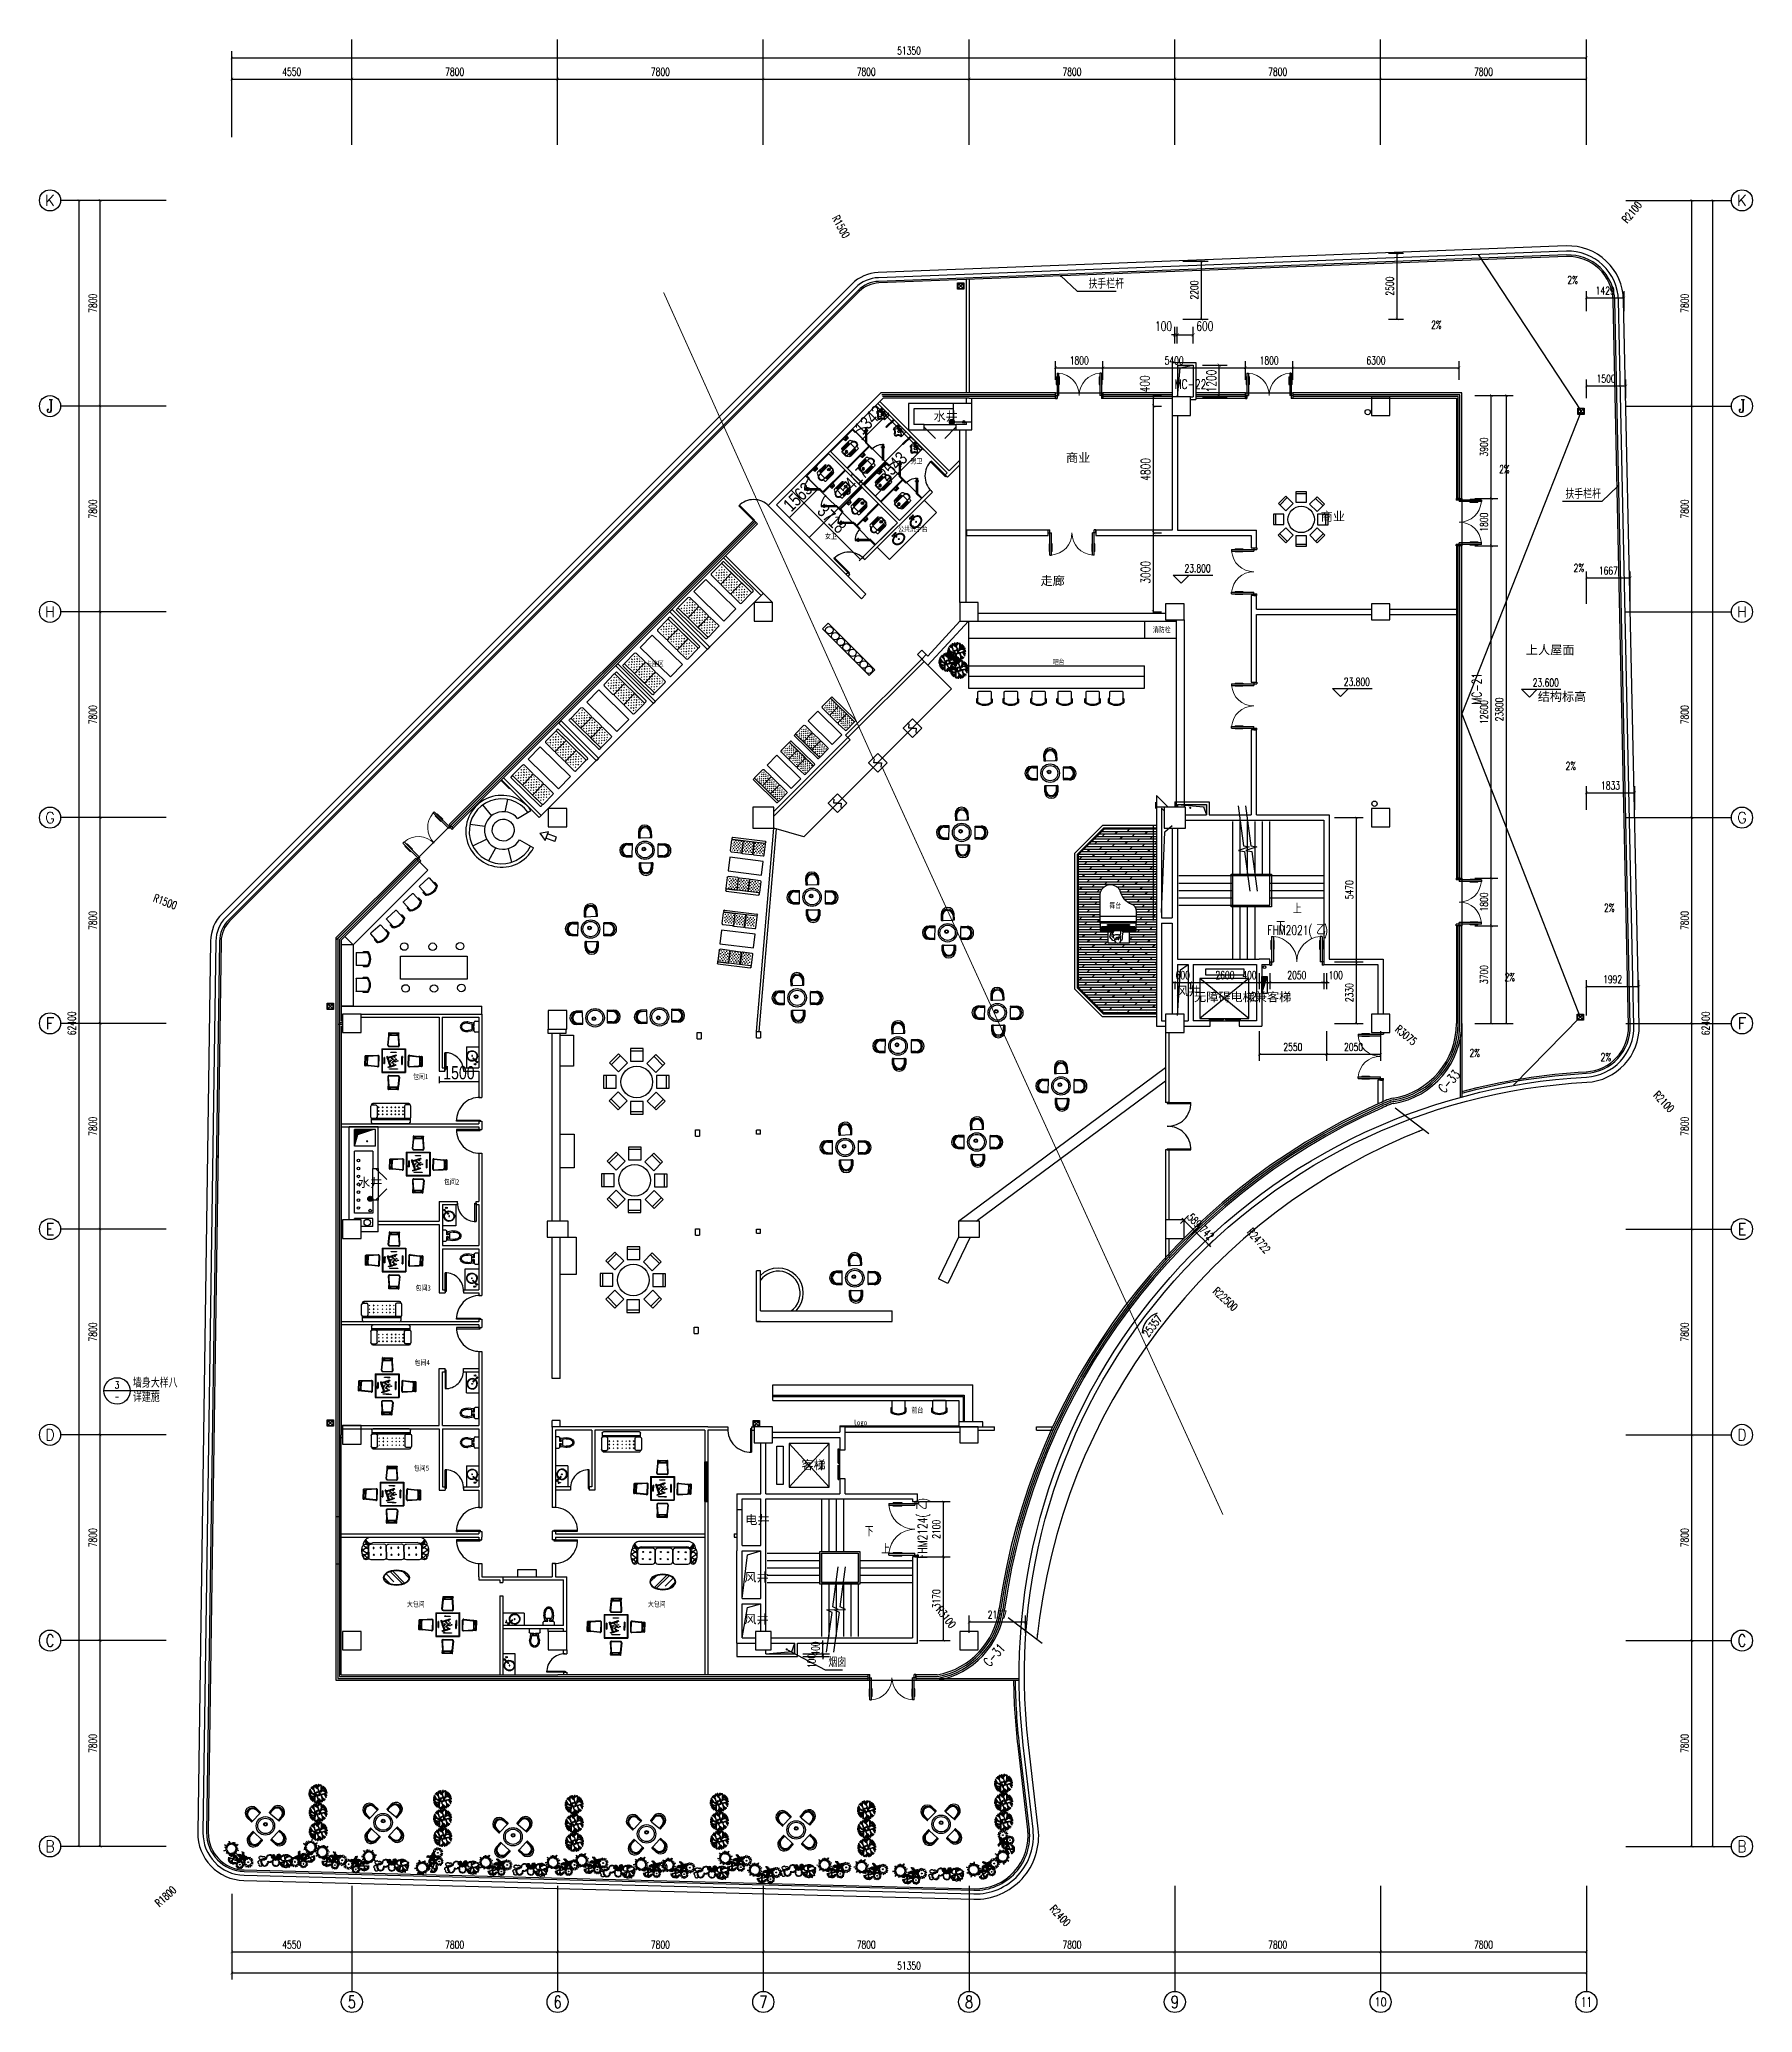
# Model space of a CAD drawing. Header units: millimetres. Extents: x 2680932 to 6187768, y 127588 to 383208.
# Drawn here: x 3057789 to 3122729, y 141527 to 216327 of the extents above; entities that cross this region are included whole.
import ezdxf
from ezdxf.enums import TextEntityAlignment as Align

# ---------------------------------------------------------------- set-up
doc = ezdxf.new("R2010")
doc.units = ezdxf.units.MM
doc.header["$LTSCALE"] = 20
for name, color, linetype in [('007标注', 2, 'Continuous'), ('3', 3, 'Continuous'), ('AXIS', 3, 'Continuous'), ('AXIS_TEXT', 7, 'Continuous'), ('COLUMN', 9, 'Continuous'), ('CURTWALL', 4, 'Continuous'), ('DIM_ELEV', 3, 'Continuous'), ('DIM_IDEN', 3, 'Continuous'), ('DIM_LEAD', 3, 'Continuous'), ('DIM_SYMB', 3, 'Continuous'), ('EQUIP-消防', 3, 'Continuous'), ('EQUIP_地漏', 7, 'Continuous'), ('EQUIP_消火栓', 1, 'Continuous'), ('EVTR', 2, 'Continuous'), ('FF-DOOR', 5, 'Continuous'), ('FF-LVTRY洁具', 4, 'Continuous'), ('PUB_DIM', 3, 'Continuous'), ('PUB_TEXT', 41, 'Continuous'), ('STAIR', 2, 'Continuous'), ('VPIPE-喷淋', 6, 'Continuous'), ('VPIPE-废水', 31, 'Continuous'), ('VPIPE-消防', 1, 'Continuous'), ('WALL', 3, 'Continuous'), ('WINDOW', 4, 'Continuous'), ('WINDOW_TEXT', 183, 'Continuous'), ('WIRE-照明', 1, 'Continuous'), ('家具', 3, 'Continuous'), ('家具内线', 36, 'Continuous'), ('家具外线', 255, 'Continuous'), ('屋面排水', 210, 'Continuous'), ('标注', 6, 'Continuous'), ('细线', 8, 'Continuous'), ('装饰一', 201, 'Continuous'), ('设备', 9, 'Continuous'), ('门窗', 73, 'Continuous'), ('阳台栏杆', 149, 'Continuous')]:
    doc.layers.add(name, color=color, linetype=linetype)
doc.layers.add('红', color=1, linetype='Continuous', lineweight=13)
doc.styles.add('_TCH_AXIS', font='COMPLEX', dxfattribs={"bigfont": 'GBCBIG'})
doc.styles.add('_TCH_DIM', font='SIMPLEX', dxfattribs={"bigfont": 'GBCBIG'})
doc.styles.add('_TCH_DIM_T3', font='SIMPLEX', dxfattribs={"width": 0.705882, "bigfont": 'GBCBIG'})
doc.styles.add('_TCH_LABEL', font='COMPLEX', dxfattribs={"bigfont": 'GBCBIG'})
doc.styles.add('_TCH_WINDOW', font='SIMPLEX', dxfattribs={"bigfont": 'GBCBIG'})
doc.styles.add('COMPLEX', font='complex')
doc.styles.add('DIM_FONT', font='simplex.shx', dxfattribs={"width": 0.8})
doc.styles.get("Standard").update_dxf_attribs({"font": '', "width": 0.8})
doc.styles.get('Standard').set_extended_font_data('YouYuan')
doc.dimstyles.new('_TCH_ARCH&&100', dxfattribs={"dimtxt": 297.5, "dimasz": 100, "dimexe": 250, "dimexo": 300, "dimgap": 126.25, "dimtad": 1, "dimdec": 0, "dimzin": 0, "dimdsep": 46, "dimtxsty": '_TCH_DIM_T3', "dimblk": 'ARCHTICK', "dimcen": 0.09, "dimclrt": 7, "dimazin": 2, "dimtfac": 1, "dimtdec": 0, "dimtix": 1, "dimtmove": 2, "dimatfit": 3, "dimfxl": 1, "dimtolj": 1, "dimtzin": 0, "dimarcsym": 0})
doc.dimstyles.new('_TCH_ARCH&&120', dxfattribs={"dimtxt": 357, "dimasz": 120, "dimexe": 300, "dimexo": 360, "dimgap": 120, "dimtad": 1, "dimdec": 0, "dimzin": 0, "dimdsep": 46, "dimtxsty": '_TCH_DIM_T3', "dimblk": 'ARCHTICK', "dimcen": 0.09, "dimclrt": 7, "dimazin": 2, "dimtfac": 1, "dimtdec": 0, "dimtix": 1, "dimtmove": 2, "dimatfit": 3, "dimfxl": 1, "dimtolj": 1, "dimtzin": 0, "dimarcsym": 0})
doc.dimstyles.new('平面图', dxfattribs={"dimscale": 100, "dimtxt": 5, "dimasz": 0.5, "dimexe": 0.6, "dimexo": 2, "dimgap": 0.8, "dimtad": 1, "dimdec": 0, "dimtxsty": 'Standard', "dimblk": 'ARCHTICK', "dimcen": 2.5, "dimclrd": 1, "dimclre": 1, "dimclrt": 2, "dimadec": 0, "dimazin": 0, "dimtfac": 1, "dimtdec": 0, "dimtix": 1, "dimtmove": 2, "dimatfit": 3, "dimfxl": 0.6, "dimarcsym": 0})

msp = doc.modelspace()

# ---------------------------------------------------------------- texts
at = {"char_height": 200, "attachment_point": 7}
for s, insert in [('{\\fSimSun|b0|i0|c134|p2;logo}', (3088645.3, 163727)), ('{\\fSimSun|b0|i0|c134|p2;前台}', (3090846.2, 164242.8))]:
    msp.add_mtext_dynamic_manual_height_columns(s, width=1310.991, gutter_width=12.5, heights=[0], dxfattribs=dict(at, insert=insert))
at = {"layer": 'PUB_DIM', "color": 7, "style": '_TCH_DIM', "width": 0.705882}
for s, rotation, p in [('R1500', 298.941995, (3087821.2, 209557.4)), ('R2100', 50.710693, (3117982.6, 209335)), ('R1500', 339.196116, (3062079.5, 183662)), ('R3075', 320.055644, (3109151, 178754.6)), ('R2100', 313.189863, (3118949.1, 176286.9)), ('R24722', 310.882291, (3103544.3, 171102.4)), ('R22500', 317.012362, (3102243.3, 168838.4)), ('25357', 52.824468, (3099827.5, 167106.5)), ('R3100', 307.866791, (3091758.4, 156782.1)), ('R1800', 42.623427, (3062337, 145512.3)), ('R2400', 313.229562, (3096065, 145430.1))]:
    msp.add_text(s, height=297.5, rotation=rotation, dxfattribs=at).set_placement(p)
at = {"layer": 'PUB_TEXT', "style": '_TCH_DIM'}
for s, height, p in [('扶手栏杆', 337.59, (3097553.2, 206886.1)), ('扶手栏杆', 337.59, (3115634.9, 198918.1)), ('上', 337.6, (3105298.4, 183188.4)), ('下', 337.6, (3104672.5, 182520)), ('墙身大样八', 337.59, (3061334.1, 165222.5)), ('详建施', 337.59, (3061334.1, 164673.6)), ('下', 337.6, (3089072.5, 159584.1)), ('上', 337.6, (3089698.4, 158915.7)), ('烟囱', 337.59, (3087697.6, 154626.2))]:
    msp.add_text(s, height=height, dxfattribs=at).set_placement(p)
at = {"layer": 'PUB_TEXT', "style": '_TCH_DIM', "width": 0.705882}
for s, p in [('2%', (3115707.8, 207058.3)), ('2%', (3110546.5, 205362.9)), ('2%', (3113123.7, 199886.5)), ('23.800', (3101197.4, 196125.2)), ('2%', (3115946.5, 196144.7)), ('23.800', (3107234.4, 191826.8)), ('23.600', (3114396, 191797.3)), ('2%', (3115642.2, 188638.4)), ('2%', (3117100.3, 183259.8)), ('2%', (3113327.8, 180631.5)), ('2%', (3112000.5, 177754.2)), ('2%', (3116970.1, 177596.6))]:
    msp.add_text(s, height=297.5, dxfattribs=at).set_placement(p)
at = {"layer": 'PUB_TEXT'}
for s, height, p in [('水井', 337.59, (3091683.4, 201876.6)), ('商业', 337.59, (3096704.3, 200304.1)), ('商业', 337.59, (3106359.5, 198078.6)), ('走廊', 337.59, (3095737.9, 195641.1)), ('上人屋面', 337.59, (3114135.7, 193017.3)), ('结构标高', 337.59, (3114585.7, 191247.5)), ('风井', 337.59, (3100882.3, 180085.9)), ('无障碍电梯兼客梯', 337.59, (3101558.7, 179860.8)), ('-2', 350, (3103524.7, 179860.8)), ('水井', 337.59, (3069864.5, 172823.3)), ('客梯', 337.59, (3086674.7, 162117.4)), ('-1', 350, (3087166.2, 162117.4)), ('电井', 337.59, (3084545.1, 160041.2)), ('风井', 337.59, (3084511.5, 157863.7)), ('风井', 337.59, (3084511.5, 156273.2))]:
    msp.add_text(s, height=height, dxfattribs=at).set_placement(p)
at = {"layer": 'PUB_TEXT', "style": '_TCH_LABEL'}
msp.add_text('3', height=261, dxfattribs=at).set_placement((3060642.1, 165187.7), (3060816.1, 165187.7), align=Align.FIT)
at = {"layer": 'PUB_TEXT', "style": '_TCH_LABEL', "width": 0.777778}
msp.add_text('-', height=261, dxfattribs=at).set_placement((3060642.1, 164741.6), (3060816.1, 164741.6), align=Align.FIT)
at = {"layer": 'WINDOW_TEXT', "style": '_TCH_WINDOW', "width": 0.705882}
for s, p in [('MC-22', (3100825.5, 203077.4)), ('FHM2021(', (3104340.6, 182380)), (')', (3106483.5, 182380))]:
    msp.add_text(s, height=357, dxfattribs=at).set_placement(p)
for s, rotation, p in [('MC-21', 90, (3112451.3, 191111.7)), ('C-33', 47.891779, (3111046.5, 176359.7)), (')', 90, (3091440.5, 160876.5)), ('FHM2124(', 90, (3091440.5, 158733.6)), ('C-31', 48.98247, (3093809.3, 154609.3))]:
    msp.add_text(s, height=357, rotation=rotation, dxfattribs=at).set_placement(p)
at = {"layer": 'WINDOW_TEXT', "style": '_TCH_WINDOW'}
msp.add_text('乙', height=405.1, dxfattribs=at).set_placement((3106188.6, 182380))
msp.add_text('乙', height=405.1, rotation=90, dxfattribs=at).set_placement((3091440.5, 160581.6))
at = {"layer": '门窗', "color": 36, "linetype": 'Continuous', "ltscale": 40, "char_height": 200, "width": 2700, "attachment_point": 7}
for s, insert in [('{\\fSimSun|b0|i0|c134|p54;\\C7;男卫}', (3090809, 200223)), ('{\\fSimSun|b0|i0|c134|p54;\\C7;女卫}', (3087571.4, 197372.4)), ('{\\fSimSun|b0|i0|c134|p54;\\C7;公共洗手台}', (3090337.6, 197648.8)), ('{\\fSimSun|b0|i0|c134|p54;\\C7;消防栓}', (3099998.1, 193829.1)), ('{\\fSimSun|b0|i0|c134|p54;\\C7;卡座区}', (3080784, 192539.8)), ('{\\fSimSun|b0|i0|c134|p54;\\C7;吧台}', (3096200.5, 192606.7)), ('{\\fSimSun|b0|i0|c134|p54;\\C7;舞台}', (3098345.2, 183375.3)), ('{\\fSimSun|b0|i0|c134|p54;\\C7;包间1}', (3071951.8, 176891.7, -71.8)), ('{\\fSimSun|b0|i0|c134|p54;\\C7;包间2}', (3073124.6, 172894.8)), ('{\\fSimSun|b0|i0|c134|p54;\\C7;包间3}', (3072046.6, 168873.2)), ('{\\fSimSun|b0|i0|c134|p54;\\C7;包间4}', (3072010.6, 166050.5)), ('{\\fSimSun|b0|i0|c134|p54;\\C7;包间5}', (3071981.4, 162044.2)), ('{\\fSimSun|b0|i0|c134|p54;\\C7;大包间}', (3071719, 156886.9)), ('{\\fSimSun|b0|i0|c134|p54;\\C7;大包间}', (3080853.4, 156886.9))]:
    msp.add_mtext(s, dxfattribs=dict(at, insert=insert))

# ---------------------------------------------------------------- blocks, each defined once
blk = doc.blocks.new('$TwtSys$00000434')
for p, q in [((-0.5, 0.5), (-0.5, -0.5)), ((-0.5, -0.5), (0.5, 0.5)), ((0.5, 0.5), (-0.5, 0.5)), ((0.5, -0.5), (0.5, 0.5)), ((-0.5, -0.5), (0.5, -0.5))]:
    blk.add_line(p, q)
blk.add_solid([(0.5, -0.5), (0.5, 0.5), (-0.5, -0.5)])
blk = doc.blocks.new('$TwtSys$00000141')
for p, q in [((-94, 8), (-10, 92)), ((-94, 8), (-10, 92)), ((-87, -35), (35, 87)), ((-87, -35), (35, 87)), ((-66, -66), (66, 66)), ((-66, -66), (66, 66)), ((-32, -87), (88, 33)), ((-32, -87), (88, 33)), ((11, -92), (92, -11)), ((11, -92), (92, -11))]:
    blk.add_line(p, q)
blk.add_circle((0, 0), 94)
blk.add_circle((0, 0), 94)
blk = doc.blocks.new('sfdhfgj')
at = {"layer": '屋面排水'}
for p, q in [((-60, 60), (60, -60)), ((-60, -60), (60, 60))]:
    blk.add_line(p, q, dxfattribs=at)
blk.add_lwpolyline([(-60, 60), (60, 60), (60, -60), (-60, -60)], close=True, dxfattribs=at)
blk.add_circle((0, 0), 50, dxfattribs=at)
blk = doc.blocks.new('_ArchTick')
at = {"color": 0, "linetype": 'ByBlock', "lineweight": -3, "const_width": 0.15}
blk.add_lwpolyline([(-0.5, -0.5), (0.5, 0.5)], dxfattribs=at)
blk = doc.blocks.new('*D255')
at = {"layer": 'Defpoints', "color": 0, "transparency": 16777216}
for p in [(3101523, 205127), (3100923, 204446), (3101523, 204446)]:
    blk.add_point(p, dxfattribs=at)
at = {"layer": 'PUB_DIM', "color": 0, "lineweight": -2, "transparency": 16777216}
for p, q in [((3100923, 204806), (3100923, 205427)), ((3100923, 205127), (3101523, 205127)), ((3101523, 204806), (3101523, 205427))]:
    blk.add_line(p, q, dxfattribs=at)
at = {"layer": 'PUB_DIM', "color": 0, "lineweight": -2, "transparency": 16777216, "xscale": 120, "yscale": 120, "zscale": 120, "rotation": 180}
blk.add_blockref('_ArchTick', (3100923, 205127), dxfattribs=at)
at = {"layer": 'PUB_DIM', "color": 0, "lineweight": -2, "transparency": 16777216, "xscale": 120, "yscale": 120, "zscale": 120}
blk.add_blockref('_ArchTick', (3101523, 205127), dxfattribs=at)
at = {"layer": 'PUB_DIM', "color": 7, "transparency": 16777216, "insert": (3101967, 205457), "char_height": 357, "attachment_point": 5, "style": '_TCH_DIM_T3'}
blk.add_mtext('\\A1;600', dxfattribs=at)
blk = doc.blocks.new('*D256')
at = {"layer": 'Defpoints', "color": 0, "transparency": 16777216}
for p in [(3100923, 205127), (3100823, 204446), (3100923, 204446)]:
    blk.add_point(p, dxfattribs=at)
at = {"layer": 'PUB_DIM', "color": 0, "lineweight": -2, "transparency": 16777216}
for p, q in [((3100823, 205127), (3100703, 205127)), ((3100823, 204806), (3100823, 205427)), ((3100823, 205127), (3100923, 205127)), ((3100923, 204806), (3100923, 205427)), ((3100923, 205127), (3101043, 205127))]:
    blk.add_line(p, q, dxfattribs=at)
at = {"layer": 'PUB_DIM', "color": 0, "lineweight": -2, "transparency": 16777216, "xscale": 120, "yscale": 120, "zscale": 120}
blk.add_blockref('_ArchTick', (3100823, 205127), dxfattribs=at)
at = {"layer": 'PUB_DIM', "color": 0, "lineweight": -2, "transparency": 16777216, "xscale": 120, "yscale": 120, "zscale": 120, "rotation": 180}
blk.add_blockref('_ArchTick', (3100923, 205127), dxfattribs=at)
at = {"layer": 'PUB_DIM', "color": 7, "transparency": 16777216, "insert": (3100403, 205457), "char_height": 357, "attachment_point": 5, "style": '_TCH_DIM_T3'}
blk.add_mtext('\\A1;100', dxfattribs=at)
blk = doc.blocks.new('*D257')
at = {"layer": 'Defpoints', "color": 0, "transparency": 16777216}
for p in [(3101523, 203977), (3102513, 203977), (3101523, 202777)]:
    blk.add_point(p, dxfattribs=at)
at = {"layer": 'PUB_DIM', "color": 0, "lineweight": -2, "transparency": 16777216}
for p, q in [((3101883, 203977), (3102813, 203977)), ((3102513, 202777), (3102513, 203977)), ((3101883, 202777), (3102813, 202777))]:
    blk.add_line(p, q, dxfattribs=at)
at = {"layer": 'PUB_DIM', "color": 0, "lineweight": -2, "transparency": 16777216, "xscale": 120, "yscale": 120, "zscale": 120}
for p, rotation in [((3102513, 203977), 90), ((3102513, 202777), 270)]:
    blk.add_blockref('_ArchTick', p, dxfattribs=dict(at, rotation=rotation))
at = {"layer": 'PUB_DIM', "color": 7, "transparency": 16777216, "insert": (3102214, 203377), "char_height": 357, "attachment_point": 5, "rotation": 90, "style": '_TCH_DIM_T3'}
blk.add_mtext('\\A1;1200', dxfattribs=at)
blk = doc.blocks.new('*D258')
at = {"layer": 'Defpoints', "color": 0, "transparency": 16777216}
for p in [(3086429, 155127), (3086429, 155027), (3087482, 155127)]:
    blk.add_point(p, dxfattribs=at)
at = {"layer": 'PUB_DIM', "color": 0, "lineweight": -2, "transparency": 16777216}
for p, q in [((3086729, 155127), (3087732, 155127)), ((3086729, 155027), (3087732, 155027)), ((3087482, 155127), (3087482, 155227)), ((3087482, 155027), (3087482, 155127)), ((3087482, 155027), (3087482, 154927))]:
    blk.add_line(p, q, dxfattribs=at)
at = {"layer": 'PUB_DIM', "color": 0, "lineweight": -2, "transparency": 16777216, "xscale": 100, "yscale": 100, "zscale": 100}
for p, rotation in [((3087482, 155127), 270), ((3087482, 155027), 90)]:
    blk.add_blockref('_ArchTick', p, dxfattribs=dict(at, rotation=rotation))
at = {"layer": 'PUB_DIM', "color": 7, "transparency": 16777216, "insert": (3087055, 154852), "char_height": 297.5, "attachment_point": 5, "rotation": 90, "style": '_TCH_DIM_T3'}
blk.add_mtext('\\A1;100', dxfattribs=at)
blk = doc.blocks.new('*D259')
at = {"layer": 'Defpoints', "color": 0, "transparency": 16777216}
for p in [(3086429, 155527), (3086429, 155127), (3087482, 155527)]:
    blk.add_point(p, dxfattribs=at)
at = {"layer": 'PUB_DIM', "color": 0, "lineweight": -2, "transparency": 16777216}
for p, q in [((3087482, 155527), (3087482, 155627)), ((3086729, 155527), (3087732, 155527)), ((3086729, 155127), (3087732, 155127)), ((3087482, 155127), (3087482, 155527)), ((3087482, 155127), (3087482, 155027))]:
    blk.add_line(p, q, dxfattribs=at)
at = {"layer": 'PUB_DIM', "color": 0, "lineweight": -2, "transparency": 16777216, "xscale": 100, "yscale": 100, "zscale": 100}
for p, rotation in [((3087482, 155527), 270), ((3087482, 155127), 90)]:
    blk.add_blockref('_ArchTick', p, dxfattribs=dict(at, rotation=rotation))
at = {"layer": 'PUB_DIM', "color": 7, "transparency": 16777216, "insert": (3087207, 155327), "char_height": 297.5, "attachment_point": 5, "rotation": 90, "style": '_TCH_DIM_T3'}
blk.add_mtext('\\A1;400', dxfattribs=at)
blk = doc.blocks.new('*D260')
at = {"layer": 'Defpoints', "color": 0, "transparency": 16777216}
for p in [(3099632, 197627), (3100020, 197627), (3099632, 194627)]:
    blk.add_point(p, dxfattribs=at)
at = {"layer": 'PUB_DIM', "color": 0, "lineweight": -2, "transparency": 16777216}
for p, q in [((3099992, 197627), (3100320, 197627)), ((3100020, 194627), (3100020, 197627)), ((3099992, 194627), (3100320, 194627))]:
    blk.add_line(p, q, dxfattribs=at)
at = {"layer": 'PUB_DIM', "color": 0, "lineweight": -2, "transparency": 16777216, "xscale": 120, "yscale": 120, "zscale": 120}
for p, rotation in [((3100020, 197627), 90), ((3100020, 194627), 270)]:
    blk.add_blockref('_ArchTick', p, dxfattribs=dict(at, rotation=rotation))
at = {"layer": 'PUB_DIM', "color": 7, "transparency": 16777216, "insert": (3099721, 196127), "char_height": 357, "attachment_point": 5, "rotation": 90, "style": '_TCH_DIM_T3'}
blk.add_mtext('\\A1;3000', dxfattribs=at)
blk = doc.blocks.new('*D261')
at = {"layer": 'Defpoints', "color": 0, "transparency": 16777216}
for p in [(3099632, 202427), (3100020, 202427), (3099632, 197627)]:
    blk.add_point(p, dxfattribs=at)
at = {"layer": 'PUB_DIM', "color": 0, "lineweight": -2, "transparency": 16777216}
for p, q in [((3099992, 202427), (3100320, 202427)), ((3100020, 197627), (3100020, 202427)), ((3099992, 197627), (3100320, 197627))]:
    blk.add_line(p, q, dxfattribs=at)
at = {"layer": 'PUB_DIM', "color": 0, "lineweight": -2, "transparency": 16777216, "xscale": 120, "yscale": 120, "zscale": 120}
for p, rotation in [((3100020, 202427), 90), ((3100020, 197627), 270)]:
    blk.add_blockref('_ArchTick', p, dxfattribs=dict(at, rotation=rotation))
at = {"layer": 'PUB_DIM', "color": 7, "transparency": 16777216, "insert": (3099721, 200027), "char_height": 357, "attachment_point": 5, "rotation": 90, "style": '_TCH_DIM_T3'}
blk.add_mtext('\\A1;4800', dxfattribs=at)
blk = doc.blocks.new('*D262')
at = {"layer": 'Defpoints', "color": 0, "transparency": 16777216}
for p in [(3099632, 202827), (3100020, 202827), (3099632, 202427)]:
    blk.add_point(p, dxfattribs=at)
at = {"layer": 'PUB_DIM', "color": 0, "lineweight": -2, "transparency": 16777216}
for p, q in [((3099992, 202827), (3100320, 202827)), ((3100020, 202427), (3100020, 202827)), ((3099992, 202427), (3100320, 202427))]:
    blk.add_line(p, q, dxfattribs=at)
at = {"layer": 'PUB_DIM', "color": 0, "lineweight": -2, "transparency": 16777216, "xscale": 120, "yscale": 120, "zscale": 120}
for p, rotation in [((3100020, 202827), 90), ((3100020, 202427), 270)]:
    blk.add_blockref('_ArchTick', p, dxfattribs=dict(at, rotation=rotation))
at = {"layer": 'PUB_DIM', "color": 7, "transparency": 16777216, "insert": (3099690, 203271), "char_height": 357, "attachment_point": 5, "rotation": 90, "style": '_TCH_DIM_T3'}
blk.add_mtext('\\A1;400', dxfattribs=at)
blk = doc.blocks.new('$DorLib2D$00000011')
at = {"lineweight": 13}
for p, q in [((-0.483, 0.396), (-0.483, 0.235)), ((-0.417, 0.396), (-0.417, 0.235)), ((0.417, 0.396), (0.417, 0.235)), ((0.483, 0.396), (0.483, 0.235))]:
    blk.add_line(p, q, dxfattribs=at)
for p, q in [((-0.483, 0.396), (-0.467, 0.396)), ((-0.467, 0.471), (-0.467, -0.062)), ((-0.467, 0.471), (-0.433, 0.471)), ((-0.433, 0.471), (-0.433, 0.004)), ((-0.417, 0.396), (-0.433, 0.396)), ((0.417, 0.396), (0.433, 0.396)), ((0.433, 0.471), (0.433, 0.004)), ((0.467, 0.471), (0.433, 0.471)), ((0.467, 0.471), (0.467, -0.062)), ((0.483, 0.396), (0.467, 0.396)), ((-0.5, 0.004), (-0.433, 0.004)), ((-0.5, 0.004), (-0.5, -0.062)), ((-0.483, 0.235), (-0.467, 0.235)), ((-0.417, 0.235), (-0.433, 0.235)), ((0.417, 0.235), (0.433, 0.235)), ((0.5, 0.004), (0.433, 0.004)), ((0.483, 0.235), (0.467, 0.235)), ((0.5, 0.004), (0.5, -0.062)), ((-0.5, -0.062), (-0.467, -0.062)), ((0.5, -0.062), (0.467, -0.062))]:
    blk.add_line(p, q)
for centre, start, end in [((-0.467, 0.004), 0, 85.904), ((0.467, 0.004), 94.096, 180)]:
    blk.add_arc(centre, 0.467, start, end, dxfattribs=at)
blk = doc.blocks.new('*D263')
at = {"layer": 'Defpoints', "color": 0, "transparency": 16777216}
for p in [(3098105, 203881), (3096305, 203127), (3098105, 203127)]:
    blk.add_point(p, dxfattribs=at)
at = {"layer": 'PUB_DIM', "color": 0, "lineweight": -2, "transparency": 16777216}
for p, q in [((3096305, 203427), (3096305, 204131)), ((3096305, 203881), (3098105, 203881)), ((3098105, 203427), (3098105, 204131))]:
    blk.add_line(p, q, dxfattribs=at)
at = {"layer": 'PUB_DIM', "color": 0, "lineweight": -2, "transparency": 16777216, "xscale": 100, "yscale": 100, "zscale": 100, "rotation": 180}
blk.add_blockref('_ArchTick', (3096305, 203881), dxfattribs=at)
at = {"layer": 'PUB_DIM', "color": 0, "lineweight": -2, "transparency": 16777216, "xscale": 100, "yscale": 100, "zscale": 100}
blk.add_blockref('_ArchTick', (3098105, 203881), dxfattribs=at)
at = {"layer": 'PUB_DIM', "color": 7, "transparency": 16777216, "insert": (3097205, 204156), "char_height": 297.5, "attachment_point": 5, "style": '_TCH_DIM_T3'}
blk.add_mtext('\\A1;1800', dxfattribs=at)
blk = doc.blocks.new('*D264')
at = {"layer": 'Defpoints', "color": 0, "transparency": 16777216}
for p in [(3103505, 203881), (3098105, 203127), (3103505, 203127)]:
    blk.add_point(p, dxfattribs=at)
at = {"layer": 'PUB_DIM', "color": 0, "lineweight": -2, "transparency": 16777216}
for p, q in [((3098105, 203427), (3098105, 204131)), ((3098105, 203881), (3103505, 203881)), ((3103505, 203427), (3103505, 204131))]:
    blk.add_line(p, q, dxfattribs=at)
at = {"layer": 'PUB_DIM', "color": 0, "lineweight": -2, "transparency": 16777216, "xscale": 100, "yscale": 100, "zscale": 100, "rotation": 180}
blk.add_blockref('_ArchTick', (3098105, 203881), dxfattribs=at)
at = {"layer": 'PUB_DIM', "color": 0, "lineweight": -2, "transparency": 16777216, "xscale": 100, "yscale": 100, "zscale": 100}
blk.add_blockref('_ArchTick', (3103505, 203881), dxfattribs=at)
at = {"layer": 'PUB_DIM', "color": 7, "transparency": 16777216, "insert": (3100805, 204156), "char_height": 297.5, "attachment_point": 5, "style": '_TCH_DIM_T3'}
blk.add_mtext('\\A1;5400', dxfattribs=at)
blk = doc.blocks.new('*D265')
at = {"layer": 'Defpoints', "color": 0, "transparency": 16777216}
for p in [(3105305, 203881), (3103505, 203127), (3105305, 203127)]:
    blk.add_point(p, dxfattribs=at)
at = {"layer": 'PUB_DIM', "color": 0, "lineweight": -2, "transparency": 16777216}
for p, q in [((3103505, 203427), (3103505, 204131)), ((3103505, 203881), (3105305, 203881)), ((3105305, 203427), (3105305, 204131))]:
    blk.add_line(p, q, dxfattribs=at)
at = {"layer": 'PUB_DIM', "color": 0, "lineweight": -2, "transparency": 16777216, "xscale": 100, "yscale": 100, "zscale": 100, "rotation": 180}
blk.add_blockref('_ArchTick', (3103505, 203881), dxfattribs=at)
at = {"layer": 'PUB_DIM', "color": 0, "lineweight": -2, "transparency": 16777216, "xscale": 100, "yscale": 100, "zscale": 100}
blk.add_blockref('_ArchTick', (3105305, 203881), dxfattribs=at)
at = {"layer": 'PUB_DIM', "color": 7, "transparency": 16777216, "insert": (3104405, 204156), "char_height": 297.5, "attachment_point": 5, "style": '_TCH_DIM_T3'}
blk.add_mtext('\\A1;1800', dxfattribs=at)
blk = doc.blocks.new('*D266')
at = {"layer": 'Defpoints', "color": 0, "transparency": 16777216}
for p in [(3111604, 203881), (3105305, 203127), (3111604, 203127)]:
    blk.add_point(p, dxfattribs=at)
at = {"layer": 'PUB_DIM', "color": 0, "lineweight": -2, "transparency": 16777216}
for p, q in [((3105305, 203427), (3105305, 204131)), ((3105305, 203881), (3111604, 203881)), ((3111604, 203427), (3111604, 204131))]:
    blk.add_line(p, q, dxfattribs=at)
at = {"layer": 'PUB_DIM', "color": 0, "lineweight": -2, "transparency": 16777216, "xscale": 100, "yscale": 100, "zscale": 100, "rotation": 180}
blk.add_blockref('_ArchTick', (3105305, 203881), dxfattribs=at)
at = {"layer": 'PUB_DIM', "color": 0, "lineweight": -2, "transparency": 16777216, "xscale": 100, "yscale": 100, "zscale": 100}
blk.add_blockref('_ArchTick', (3111604, 203881), dxfattribs=at)
at = {"layer": 'PUB_DIM', "color": 7, "transparency": 16777216, "insert": (3108454, 204156), "char_height": 297.5, "attachment_point": 5, "style": '_TCH_DIM_T3'}
blk.add_mtext('\\A1;6300', dxfattribs=at)
blk = doc.blocks.new('*D267')
at = {"layer": 'Defpoints', "color": 0, "transparency": 16777216}
for p in [(3111904, 202827), (3112827, 202827), (3111904, 198927)]:
    blk.add_point(p, dxfattribs=at)
at = {"layer": 'PUB_DIM', "color": 0, "lineweight": -2, "transparency": 16777216}
for p, q in [((3112204, 202827), (3113077, 202827)), ((3112827, 198927), (3112827, 202827)), ((3112204, 198927), (3113077, 198927))]:
    blk.add_line(p, q, dxfattribs=at)
at = {"layer": 'PUB_DIM', "color": 0, "lineweight": -2, "transparency": 16777216, "xscale": 100, "yscale": 100, "zscale": 100}
for p, rotation in [((3112827, 202827), 90), ((3112827, 198927), 270)]:
    blk.add_blockref('_ArchTick', p, dxfattribs=dict(at, rotation=rotation))
at = {"layer": 'PUB_DIM', "color": 7, "transparency": 16777216, "insert": (3112552, 200877), "char_height": 297.5, "attachment_point": 5, "rotation": 90, "style": '_TCH_DIM_T3'}
blk.add_mtext('\\A1;3900', dxfattribs=at)
blk = doc.blocks.new('*D268')
at = {"layer": 'Defpoints', "color": 0, "transparency": 16777216}
for p in [(3111904, 198927), (3112827, 198927), (3111904, 197127)]:
    blk.add_point(p, dxfattribs=at)
at = {"layer": 'PUB_DIM', "color": 0, "lineweight": -2, "transparency": 16777216}
for p, q in [((3112204, 198927), (3113077, 198927)), ((3112827, 197127), (3112827, 198927)), ((3112204, 197127), (3113077, 197127))]:
    blk.add_line(p, q, dxfattribs=at)
at = {"layer": 'PUB_DIM', "color": 0, "lineweight": -2, "transparency": 16777216, "xscale": 100, "yscale": 100, "zscale": 100}
for p, rotation in [((3112827, 198927), 90), ((3112827, 197127), 270)]:
    blk.add_blockref('_ArchTick', p, dxfattribs=dict(at, rotation=rotation))
at = {"layer": 'PUB_DIM', "color": 7, "transparency": 16777216, "insert": (3112552, 198027), "char_height": 297.5, "attachment_point": 5, "rotation": 90, "style": '_TCH_DIM_T3'}
blk.add_mtext('\\A1;1800', dxfattribs=at)
blk = doc.blocks.new('*D269')
at = {"layer": 'Defpoints', "color": 0, "transparency": 16777216}
for p in [(3111904, 197127), (3112827, 197127), (3111904, 184527)]:
    blk.add_point(p, dxfattribs=at)
at = {"layer": 'PUB_DIM', "color": 0, "lineweight": -2, "transparency": 16777216}
for p, q in [((3112204, 197127), (3113077, 197127)), ((3112827, 184527), (3112827, 197127)), ((3112204, 184527), (3113077, 184527))]:
    blk.add_line(p, q, dxfattribs=at)
at = {"layer": 'PUB_DIM', "color": 0, "lineweight": -2, "transparency": 16777216, "xscale": 100, "yscale": 100, "zscale": 100}
for p, rotation in [((3112827, 197127), 90), ((3112827, 184527), 270)]:
    blk.add_blockref('_ArchTick', p, dxfattribs=dict(at, rotation=rotation))
at = {"layer": 'PUB_DIM', "color": 7, "transparency": 16777216, "insert": (3112552, 190827), "char_height": 297.5, "attachment_point": 5, "rotation": 90, "style": '_TCH_DIM_T3'}
blk.add_mtext('\\A1;12600', dxfattribs=at)
blk = doc.blocks.new('*D270')
at = {"layer": 'Defpoints', "color": 0, "transparency": 16777216}
for p in [(3111904, 184527), (3112827, 184527), (3111904, 182727)]:
    blk.add_point(p, dxfattribs=at)
at = {"layer": 'PUB_DIM', "color": 0, "lineweight": -2, "transparency": 16777216}
for p, q in [((3112204, 184527), (3113077, 184527)), ((3112827, 182727), (3112827, 184527)), ((3112204, 182727), (3113077, 182727))]:
    blk.add_line(p, q, dxfattribs=at)
at = {"layer": 'PUB_DIM', "color": 0, "lineweight": -2, "transparency": 16777216, "xscale": 100, "yscale": 100, "zscale": 100}
for p, rotation in [((3112827, 184527), 90), ((3112827, 182727), 270)]:
    blk.add_blockref('_ArchTick', p, dxfattribs=dict(at, rotation=rotation))
at = {"layer": 'PUB_DIM', "color": 7, "transparency": 16777216, "insert": (3112552, 183627), "char_height": 297.5, "attachment_point": 5, "rotation": 90, "style": '_TCH_DIM_T3'}
blk.add_mtext('\\A1;1800', dxfattribs=at)
blk = doc.blocks.new('*D271')
at = {"layer": 'Defpoints', "color": 0, "transparency": 16777216}
for p in [(3111904, 182727), (3112827, 182727), (3111904, 179027)]:
    blk.add_point(p, dxfattribs=at)
at = {"layer": 'PUB_DIM', "color": 0, "lineweight": -2, "transparency": 16777216}
for p, q in [((3112204, 182727), (3113077, 182727)), ((3112827, 179027), (3112827, 182727)), ((3112204, 179027), (3113077, 179027))]:
    blk.add_line(p, q, dxfattribs=at)
at = {"layer": 'PUB_DIM', "color": 0, "lineweight": -2, "transparency": 16777216, "xscale": 100, "yscale": 100, "zscale": 100}
for p, rotation in [((3112827, 182727), 90), ((3112827, 179027), 270)]:
    blk.add_blockref('_ArchTick', p, dxfattribs=dict(at, rotation=rotation))
at = {"layer": 'PUB_DIM', "color": 7, "transparency": 16777216, "insert": (3112552, 180877), "char_height": 297.5, "attachment_point": 5, "rotation": 90, "style": '_TCH_DIM_T3'}
blk.add_mtext('\\A1;3700', dxfattribs=at)
blk = doc.blocks.new('*D272')
at = {"layer": 'Defpoints', "color": 0, "transparency": 16777216}
for p in [(3111904, 202827), (3113408, 202827), (3111904, 179027)]:
    blk.add_point(p, dxfattribs=at)
at = {"layer": 'PUB_DIM', "color": 0, "lineweight": -2, "transparency": 16777216}
for p, q in [((3112204, 202827), (3113658, 202827)), ((3113408, 179027), (3113408, 202827)), ((3112204, 179027), (3113658, 179027))]:
    blk.add_line(p, q, dxfattribs=at)
at = {"layer": 'PUB_DIM', "color": 0, "lineweight": -2, "transparency": 16777216, "xscale": 100, "yscale": 100, "zscale": 100}
for p, rotation in [((3113408, 202827), 90), ((3113408, 179027), 270)]:
    blk.add_blockref('_ArchTick', p, dxfattribs=dict(at, rotation=rotation))
at = {"layer": 'PUB_DIM', "color": 7, "transparency": 16777216, "insert": (3113133, 190927), "char_height": 297.5, "attachment_point": 5, "rotation": 90, "style": '_TCH_DIM_T3'}
blk.add_mtext('\\A1;23800', dxfattribs=at)
blk = doc.blocks.new('*D273')
at = {"layer": 'Defpoints', "color": 0, "transparency": 16777216}
for p in [(3090856, 158797), (3092063, 158797), (3090856, 155627)]:
    blk.add_point(p, dxfattribs=at)
at = {"layer": 'PUB_DIM', "color": 0, "lineweight": -2, "transparency": 16777216}
for p, q in [((3091156, 158797), (3092313, 158797)), ((3092063, 155627), (3092063, 158797)), ((3091156, 155627), (3092313, 155627))]:
    blk.add_line(p, q, dxfattribs=at)
at = {"layer": 'PUB_DIM', "color": 0, "lineweight": -2, "transparency": 16777216, "xscale": 100, "yscale": 100, "zscale": 100}
for p, rotation in [((3092063, 158797), 90), ((3092063, 155627), 270)]:
    blk.add_blockref('_ArchTick', p, dxfattribs=dict(at, rotation=rotation))
at = {"layer": 'PUB_DIM', "color": 7, "transparency": 16777216, "insert": (3091788, 157212), "char_height": 297.5, "attachment_point": 5, "rotation": 90, "style": '_TCH_DIM_T3'}
blk.add_mtext('\\A1;3170', dxfattribs=at)
blk = doc.blocks.new('*D274')
at = {"layer": 'Defpoints', "color": 0, "transparency": 16777216}
for p in [(3090856, 160897), (3092063, 160897), (3090856, 158797)]:
    blk.add_point(p, dxfattribs=at)
at = {"layer": 'PUB_DIM', "color": 0, "lineweight": -2, "transparency": 16777216}
for p, q in [((3091156, 160897), (3092313, 160897)), ((3092063, 158797), (3092063, 160897)), ((3091156, 158797), (3092313, 158797))]:
    blk.add_line(p, q, dxfattribs=at)
at = {"layer": 'PUB_DIM', "color": 0, "lineweight": -2, "transparency": 16777216, "xscale": 100, "yscale": 100, "zscale": 100}
for p, rotation in [((3092063, 160897), 90), ((3092063, 158797), 270)]:
    blk.add_blockref('_ArchTick', p, dxfattribs=dict(at, rotation=rotation))
at = {"layer": 'PUB_DIM', "color": 7, "transparency": 16777216, "insert": (3091788, 159847), "char_height": 297.5, "attachment_point": 5, "rotation": 90, "style": '_TCH_DIM_T3'}
blk.add_mtext('\\A1;2100', dxfattribs=at)
blk = doc.blocks.new('*D275')
at = {"layer": 'Defpoints', "color": 0, "transparency": 16777216}
for p in [(3118262, 187768), (3116429, 186827), (3118262, 186827)]:
    blk.add_point(p, dxfattribs=at)
at = {"layer": 'PUB_DIM', "color": 0, "lineweight": -2, "transparency": 16777216}
for p, q in [((3116429, 187127), (3116429, 188018)), ((3116429, 187768), (3118262, 187768)), ((3118262, 187127), (3118262, 188018))]:
    blk.add_line(p, q, dxfattribs=at)
at = {"layer": 'PUB_DIM', "color": 0, "lineweight": -2, "transparency": 16777216, "xscale": 100, "yscale": 100, "zscale": 100, "rotation": 180}
blk.add_blockref('_ArchTick', (3116429, 187768), dxfattribs=at)
at = {"layer": 'PUB_DIM', "color": 0, "lineweight": -2, "transparency": 16777216, "xscale": 100, "yscale": 100, "zscale": 100}
blk.add_blockref('_ArchTick', (3118262, 187768), dxfattribs=at)
at = {"layer": 'PUB_DIM', "color": 7, "transparency": 16777216, "insert": (3117346, 188043), "char_height": 297.5, "attachment_point": 5, "style": '_TCH_DIM_T3'}
blk.add_mtext('\\A1;1833', dxfattribs=at)
blk = doc.blocks.new('*D276')
at = {"layer": 'Defpoints', "color": 0, "transparency": 16777216}
for p in [(3118096, 195913), (3116429, 194627), (3118096, 194627)]:
    blk.add_point(p, dxfattribs=at)
at = {"layer": 'PUB_DIM', "color": 0, "lineweight": -2, "transparency": 16777216}
for p, q in [((3116429, 194927), (3116429, 196163)), ((3118096, 194927), (3118096, 196163)), ((3116429, 195913), (3118096, 195913))]:
    blk.add_line(p, q, dxfattribs=at)
at = {"layer": 'PUB_DIM', "color": 0, "lineweight": -2, "transparency": 16777216, "xscale": 100, "yscale": 100, "zscale": 100, "rotation": 180}
blk.add_blockref('_ArchTick', (3116429, 195913), dxfattribs=at)
at = {"layer": 'PUB_DIM', "color": 0, "lineweight": -2, "transparency": 16777216, "xscale": 100, "yscale": 100, "zscale": 100}
blk.add_blockref('_ArchTick', (3118096, 195913), dxfattribs=at)
at = {"layer": 'PUB_DIM', "color": 7, "transparency": 16777216, "insert": (3117262, 196188), "char_height": 297.5, "attachment_point": 5, "style": '_TCH_DIM_T3'}
blk.add_mtext('\\A1;1667', dxfattribs=at)
blk = doc.blocks.new('*D277')
at = {"layer": 'Defpoints', "color": 0, "transparency": 16777216}
for p in [(3117859, 206530), (3116429, 205727), (3117859, 205727)]:
    blk.add_point(p, dxfattribs=at)
at = {"layer": 'PUB_DIM', "color": 0, "lineweight": -2, "transparency": 16777216}
for p, q in [((3116429, 206027), (3116429, 206780)), ((3116429, 206530), (3117859, 206530)), ((3117859, 206027), (3117859, 206780))]:
    blk.add_line(p, q, dxfattribs=at)
at = {"layer": 'PUB_DIM', "color": 0, "lineweight": -2, "transparency": 16777216, "xscale": 100, "yscale": 100, "zscale": 100, "rotation": 180}
blk.add_blockref('_ArchTick', (3116429, 206530), dxfattribs=at)
at = {"layer": 'PUB_DIM', "color": 0, "lineweight": -2, "transparency": 16777216, "xscale": 100, "yscale": 100, "zscale": 100}
blk.add_blockref('_ArchTick', (3117859, 206530), dxfattribs=at)
at = {"layer": 'PUB_DIM', "color": 7, "transparency": 16777216, "insert": (3117144, 206805), "char_height": 297.5, "attachment_point": 5, "style": '_TCH_DIM_T3'}
blk.add_mtext('\\A1;1429', dxfattribs=at)
blk = doc.blocks.new('*D278')
at = {"layer": 'Defpoints', "color": 0, "transparency": 16777216}
for p in [(3100829, 207927), (3101845, 207927), (3100829, 205727)]:
    blk.add_point(p, dxfattribs=at)
at = {"layer": 'PUB_DIM', "color": 0, "lineweight": -2, "transparency": 16777216}
for p, q in [((3101129, 207927), (3102095, 207927)), ((3101845, 205727), (3101845, 207927)), ((3101129, 205727), (3102095, 205727))]:
    blk.add_line(p, q, dxfattribs=at)
at = {"layer": 'PUB_DIM', "color": 0, "lineweight": -2, "transparency": 16777216, "xscale": 100, "yscale": 100, "zscale": 100}
for p, rotation in [((3101845, 207927), 90), ((3101845, 205727), 270)]:
    blk.add_blockref('_ArchTick', p, dxfattribs=dict(at, rotation=rotation))
at = {"layer": 'PUB_DIM', "color": 7, "transparency": 16777216, "insert": (3101570, 206827), "char_height": 297.5, "attachment_point": 5, "rotation": 90, "style": '_TCH_DIM_T3'}
blk.add_mtext('\\A1;2200', dxfattribs=at)
blk = doc.blocks.new('*D279')
at = {"layer": 'Defpoints', "color": 0, "transparency": 16777216}
for p in [(3106579, 181357), (3107719, 181357), (3106579, 179027)]:
    blk.add_point(p, dxfattribs=at)
at = {"layer": 'PUB_DIM', "color": 0, "lineweight": -2, "transparency": 16777216}
for p, q in [((3106879, 181357), (3107969, 181357)), ((3107719, 179027), (3107719, 181357)), ((3106879, 179027), (3107969, 179027))]:
    blk.add_line(p, q, dxfattribs=at)
at = {"layer": 'PUB_DIM', "color": 0, "lineweight": -2, "transparency": 16777216, "xscale": 100, "yscale": 100, "zscale": 100}
for p, rotation in [((3107719, 181357), 90), ((3107719, 179027), 270)]:
    blk.add_blockref('_ArchTick', p, dxfattribs=dict(at, rotation=rotation))
at = {"layer": 'PUB_DIM', "color": 7, "transparency": 16777216, "insert": (3107444, 180192), "char_height": 297.5, "attachment_point": 5, "rotation": 90, "style": '_TCH_DIM_T3'}
blk.add_mtext('\\A1;2330', dxfattribs=at)
blk = doc.blocks.new('*D280')
at = {"layer": 'Defpoints', "color": 0, "transparency": 16777216}
for p in [(3106579, 186827), (3107719, 186827), (3106579, 181357)]:
    blk.add_point(p, dxfattribs=at)
at = {"layer": 'PUB_DIM', "color": 0, "lineweight": -2, "transparency": 16777216}
for p, q in [((3106879, 186827), (3107969, 186827)), ((3107719, 181357), (3107719, 186827)), ((3106879, 181357), (3107969, 181357))]:
    blk.add_line(p, q, dxfattribs=at)
at = {"layer": 'PUB_DIM', "color": 0, "lineweight": -2, "transparency": 16777216, "xscale": 100, "yscale": 100, "zscale": 100}
for p, rotation in [((3107719, 186827), 90), ((3107719, 181357), 270)]:
    blk.add_blockref('_ArchTick', p, dxfattribs=dict(at, rotation=rotation))
at = {"layer": 'PUB_DIM', "color": 7, "transparency": 16777216, "insert": (3107444, 184092), "char_height": 297.5, "attachment_point": 5, "rotation": 90, "style": '_TCH_DIM_T3'}
blk.add_mtext('\\A1;5470', dxfattribs=at)
blk = doc.blocks.new('*D281')
at = {"layer": 'Defpoints', "color": 0, "transparency": 16777216}
for p in [(3104029, 181236), (3104429, 181236), (3104429, 180579)]:
    blk.add_point(p, dxfattribs=at)
at = {"layer": 'PUB_DIM', "color": 0, "lineweight": -2, "transparency": 16777216}
for p, q in [((3104029, 180936), (3104029, 180329)), ((3104029, 180579), (3104429, 180579)), ((3104429, 180936), (3104429, 180329))]:
    blk.add_line(p, q, dxfattribs=at)
at = {"layer": 'PUB_DIM', "color": 0, "lineweight": -2, "transparency": 16777216, "xscale": 100, "yscale": 100, "zscale": 100, "rotation": 180}
blk.add_blockref('_ArchTick', (3104029, 180579), dxfattribs=at)
at = {"layer": 'PUB_DIM', "color": 0, "lineweight": -2, "transparency": 16777216, "xscale": 100, "yscale": 100, "zscale": 100}
blk.add_blockref('_ArchTick', (3104429, 180579), dxfattribs=at)
at = {"layer": 'PUB_DIM', "color": 7, "transparency": 16777216, "insert": (3103659, 180854), "char_height": 297.5, "attachment_point": 5, "style": '_TCH_DIM_T3'}
blk.add_mtext('\\A1;400', dxfattribs=at)
blk = doc.blocks.new('*D282')
at = {"layer": 'Defpoints', "color": 0, "transparency": 16777216}
for p in [(3104429, 181236), (3106479, 181236), (3106479, 180579)]:
    blk.add_point(p, dxfattribs=at)
at = {"layer": 'PUB_DIM', "color": 0, "lineweight": -2, "transparency": 16777216}
for p, q in [((3104429, 180936), (3104429, 180329)), ((3104429, 180579), (3106479, 180579)), ((3106479, 180936), (3106479, 180329))]:
    blk.add_line(p, q, dxfattribs=at)
at = {"layer": 'PUB_DIM', "color": 0, "lineweight": -2, "transparency": 16777216, "xscale": 100, "yscale": 100, "zscale": 100, "rotation": 180}
blk.add_blockref('_ArchTick', (3104429, 180579), dxfattribs=at)
at = {"layer": 'PUB_DIM', "color": 0, "lineweight": -2, "transparency": 16777216, "xscale": 100, "yscale": 100, "zscale": 100}
blk.add_blockref('_ArchTick', (3106479, 180579), dxfattribs=at)
at = {"layer": 'PUB_DIM', "color": 7, "transparency": 16777216, "insert": (3105454, 180854), "char_height": 297.5, "attachment_point": 5, "style": '_TCH_DIM_T3'}
blk.add_mtext('\\A1;2050', dxfattribs=at)
blk = doc.blocks.new('*D283')
at = {"layer": 'Defpoints', "color": 0, "transparency": 16777216}
for p in [(3106479, 181236), (3106579, 181236), (3106579, 180579)]:
    blk.add_point(p, dxfattribs=at)
at = {"layer": 'PUB_DIM', "color": 0, "lineweight": -2, "transparency": 16777216}
for p, q in [((3106479, 180579), (3106379, 180579)), ((3106479, 180936), (3106479, 180329)), ((3106479, 180579), (3106579, 180579)), ((3106579, 180936), (3106579, 180329)), ((3106579, 180579), (3106679, 180579))]:
    blk.add_line(p, q, dxfattribs=at)
at = {"layer": 'PUB_DIM', "color": 0, "lineweight": -2, "transparency": 16777216, "xscale": 100, "yscale": 100, "zscale": 100}
blk.add_blockref('_ArchTick', (3106479, 180579), dxfattribs=at)
at = {"layer": 'PUB_DIM', "color": 0, "lineweight": -2, "transparency": 16777216, "xscale": 100, "yscale": 100, "zscale": 100, "rotation": 180}
blk.add_blockref('_ArchTick', (3106579, 180579), dxfattribs=at)
at = {"layer": 'PUB_DIM', "color": 7, "transparency": 16777216, "insert": (3106929, 180854), "char_height": 297.5, "attachment_point": 5, "style": '_TCH_DIM_T3'}
blk.add_mtext('\\A1;100', dxfattribs=at)
blk = doc.blocks.new('*D284')
at = {"layer": 'Defpoints', "color": 0, "transparency": 16777216}
for p in [(3104029, 179027), (3106579, 179027), (3106579, 177857)]:
    blk.add_point(p, dxfattribs=at)
at = {"layer": 'PUB_DIM', "color": 0, "lineweight": -2, "transparency": 16777216}
for p, q in [((3104029, 178727), (3104029, 177607)), ((3106579, 178727), (3106579, 177607)), ((3104029, 177857), (3106579, 177857))]:
    blk.add_line(p, q, dxfattribs=at)
at = {"layer": 'PUB_DIM', "color": 0, "lineweight": -2, "transparency": 16777216, "xscale": 100, "yscale": 100, "zscale": 100, "rotation": 180}
blk.add_blockref('_ArchTick', (3104029, 177857), dxfattribs=at)
at = {"layer": 'PUB_DIM', "color": 0, "lineweight": -2, "transparency": 16777216, "xscale": 100, "yscale": 100, "zscale": 100}
blk.add_blockref('_ArchTick', (3106579, 177857), dxfattribs=at)
at = {"layer": 'PUB_DIM', "color": 7, "transparency": 16777216, "insert": (3105304, 178132), "char_height": 297.5, "attachment_point": 5, "style": '_TCH_DIM_T3'}
blk.add_mtext('\\A1;2550', dxfattribs=at)
blk = doc.blocks.new('*D285')
at = {"layer": 'Defpoints', "color": 0, "transparency": 16777216}
for p in [(3106579, 179027), (3108629, 179027), (3108629, 177857)]:
    blk.add_point(p, dxfattribs=at)
at = {"layer": 'PUB_DIM', "color": 0, "lineweight": -2, "transparency": 16777216}
for p, q in [((3106579, 178727), (3106579, 177607)), ((3108629, 178727), (3108629, 177607)), ((3106579, 177857), (3108629, 177857))]:
    blk.add_line(p, q, dxfattribs=at)
at = {"layer": 'PUB_DIM', "color": 0, "lineweight": -2, "transparency": 16777216, "xscale": 100, "yscale": 100, "zscale": 100, "rotation": 180}
blk.add_blockref('_ArchTick', (3106579, 177857), dxfattribs=at)
at = {"layer": 'PUB_DIM', "color": 0, "lineweight": -2, "transparency": 16777216, "xscale": 100, "yscale": 100, "zscale": 100}
blk.add_blockref('_ArchTick', (3108629, 177857), dxfattribs=at)
at = {"layer": 'PUB_DIM', "color": 7, "transparency": 16777216, "insert": (3107604, 178132), "char_height": 297.5, "attachment_point": 5, "style": '_TCH_DIM_T3'}
blk.add_mtext('\\A1;2050', dxfattribs=at)
blk = doc.blocks.new('*D286')
at = {"layer": 'Defpoints', "color": 0, "transparency": 16777216}
for p in [(3117929, 203190), (3116429, 202427), (3117929, 202427)]:
    blk.add_point(p, dxfattribs=at)
at = {"layer": 'PUB_DIM', "color": 0, "lineweight": -2, "transparency": 16777216}
for p, q in [((3116429, 202727), (3116429, 203440)), ((3116429, 203190), (3117929, 203190)), ((3117929, 202727), (3117929, 203440))]:
    blk.add_line(p, q, dxfattribs=at)
at = {"layer": 'PUB_DIM', "color": 0, "lineweight": -2, "transparency": 16777216, "xscale": 100, "yscale": 100, "zscale": 100, "rotation": 180}
blk.add_blockref('_ArchTick', (3116429, 203190), dxfattribs=at)
at = {"layer": 'PUB_DIM', "color": 0, "lineweight": -2, "transparency": 16777216, "xscale": 100, "yscale": 100, "zscale": 100}
blk.add_blockref('_ArchTick', (3117929, 203190), dxfattribs=at)
at = {"layer": 'PUB_DIM', "color": 7, "transparency": 16777216, "insert": (3117179, 203465), "char_height": 297.5, "attachment_point": 5, "style": '_TCH_DIM_T3'}
blk.add_mtext('\\A1;1500', dxfattribs=at)
blk = doc.blocks.new('*D287')
at = {"layer": 'Defpoints', "color": 0, "transparency": 16777216}
for p in [(3108629, 208227), (3109252, 208227), (3108629, 205727)]:
    blk.add_point(p, dxfattribs=at)
at = {"layer": 'PUB_DIM', "color": 0, "lineweight": -2, "transparency": 16777216}
for p, q in [((3108929, 208227), (3109502, 208227)), ((3109252, 205727), (3109252, 208227)), ((3108929, 205727), (3109502, 205727))]:
    blk.add_line(p, q, dxfattribs=at)
at = {"layer": 'PUB_DIM', "color": 0, "lineweight": -2, "transparency": 16777216, "xscale": 100, "yscale": 100, "zscale": 100}
for p, rotation in [((3109252, 208227), 90), ((3109252, 205727), 270)]:
    blk.add_blockref('_ArchTick', p, dxfattribs=dict(at, rotation=rotation))
at = {"layer": 'PUB_DIM', "color": 7, "transparency": 16777216, "insert": (3108977, 206977), "char_height": 297.5, "attachment_point": 5, "rotation": 90, "style": '_TCH_DIM_T3'}
blk.add_mtext('\\A1;2500', dxfattribs=at)
blk = doc.blocks.new('*D288')
at = {"layer": 'Defpoints', "color": 0, "transparency": 16777216}
for p in [(3118421, 180420), (3116429, 179027), (3118421, 179027)]:
    blk.add_point(p, dxfattribs=at)
at = {"layer": 'PUB_DIM', "color": 0, "lineweight": -2, "transparency": 16777216}
for p, q in [((3116429, 179327), (3116429, 180670)), ((3116429, 180420), (3118421, 180420)), ((3118421, 179327), (3118421, 180670))]:
    blk.add_line(p, q, dxfattribs=at)
at = {"layer": 'PUB_DIM', "color": 0, "lineweight": -2, "transparency": 16777216, "xscale": 100, "yscale": 100, "zscale": 100, "rotation": 180}
blk.add_blockref('_ArchTick', (3116429, 180420), dxfattribs=at)
at = {"layer": 'PUB_DIM', "color": 0, "lineweight": -2, "transparency": 16777216, "xscale": 100, "yscale": 100, "zscale": 100}
blk.add_blockref('_ArchTick', (3118421, 180420), dxfattribs=at)
at = {"layer": 'PUB_DIM', "color": 7, "transparency": 16777216, "insert": (3117425, 180695), "char_height": 297.5, "attachment_point": 5, "style": '_TCH_DIM_T3'}
blk.add_mtext('\\A1;1992', dxfattribs=at)
blk = doc.blocks.new('*D289')
at = {"layer": 'Defpoints', "color": 0, "transparency": 16777216}
for p in [(3095166, 156333), (3093029, 155627), (3095166, 155627)]:
    blk.add_point(p, dxfattribs=at)
at = {"layer": 'PUB_DIM', "color": 0, "lineweight": -2, "transparency": 16777216}
for p, q in [((3093029, 155927), (3093029, 156583)), ((3093029, 156333), (3095166, 156333)), ((3095166, 155927), (3095166, 156583))]:
    blk.add_line(p, q, dxfattribs=at)
at = {"layer": 'PUB_DIM', "color": 0, "lineweight": -2, "transparency": 16777216, "xscale": 100, "yscale": 100, "zscale": 100, "rotation": 180}
blk.add_blockref('_ArchTick', (3093029, 156333), dxfattribs=at)
at = {"layer": 'PUB_DIM', "color": 0, "lineweight": -2, "transparency": 16777216, "xscale": 100, "yscale": 100, "zscale": 100}
blk.add_blockref('_ArchTick', (3095166, 156333), dxfattribs=at)
at = {"layer": 'PUB_DIM', "color": 7, "transparency": 16777216, "insert": (3094098, 156608), "char_height": 297.5, "attachment_point": 5, "style": '_TCH_DIM_T3'}
blk.add_mtext('\\A1;2137', dxfattribs=at)
blk = doc.blocks.new('*D290')
at = {"layer": 'Defpoints', "color": 0, "transparency": 16777216}
for p in [(3100829, 171227), (3101244, 170810), (3101589, 171153)]:
    blk.add_point(p, dxfattribs=at)
at = {"layer": 'PUB_DIM', "color": 0, "lineweight": -2, "transparency": 16777216}
for p, q in [((3101042, 171439), (3101352, 171746)), ((3101174, 171570), (3101104, 171641)), ((3101174, 171570), (3101589, 171153)), ((3101457, 171021), (3101767, 171329)), ((3101589, 171153), (3101660, 171082))]:
    blk.add_line(p, q, dxfattribs=at)
at = {"layer": 'PUB_DIM', "color": 0, "lineweight": -2, "transparency": 16777216, "xscale": 100, "yscale": 100, "zscale": 100}
for p, rotation in [((3101174, 171570), 314.8256781166298), ((3101589, 171153), 134.8256781166298)]:
    blk.add_blockref('_ArchTick', p, dxfattribs=dict(at, rotation=rotation))
at = {"layer": 'PUB_DIM', "color": 7, "transparency": 16777216, "insert": (3101577, 171555), "char_height": 297.5, "attachment_point": 5, "rotation": 314.82568, "style": '_TCH_DIM_T3'}
blk.add_mtext('\\A1;589', dxfattribs=at)
blk = doc.blocks.new('*D291')
at = {"layer": 'Defpoints', "color": 0, "transparency": 16777216}
for p in [(3101244, 170810), (3102112, 170626), (3101767, 170283)]:
    blk.add_point(p, dxfattribs=at)
at = {"layer": 'PUB_DIM', "color": 0, "lineweight": -2, "transparency": 16777216}
for p, q in [((3101457, 171021), (3101767, 171329)), ((3101589, 171153), (3101519, 171224)), ((3101589, 171153), (3102112, 170626)), ((3101980, 170495), (3102290, 170803)), ((3102112, 170626), (3102183, 170556))]:
    blk.add_line(p, q, dxfattribs=at)
at = {"layer": 'PUB_DIM', "color": 0, "lineweight": -2, "transparency": 16777216, "xscale": 100, "yscale": 100, "zscale": 100}
for p, rotation in [((3101589, 171153), 314.8256781166119), ((3102112, 170626), 134.8256781166119)]:
    blk.add_blockref('_ArchTick', p, dxfattribs=dict(at, rotation=rotation))
at = {"layer": 'PUB_DIM', "color": 7, "transparency": 16777216, "insert": (3102046, 171083), "char_height": 297.5, "attachment_point": 5, "rotation": 314.82568, "style": '_TCH_DIM_T3'}
blk.add_mtext('\\A1;742', dxfattribs=at)
blk = doc.blocks.new('*D292')
at = {"layer": 'Defpoints', "color": 0, "transparency": 16777216}
for p in [(3100829, 180839), (3101429, 180839), (3101429, 180579)]:
    blk.add_point(p, dxfattribs=at)
at = {"layer": 'PUB_DIM', "color": 0, "lineweight": -2, "transparency": 16777216}
for p, q in [((3100829, 180579), (3100729, 180579)), ((3100829, 180579), (3101429, 180579)), ((3100829, 180539), (3100829, 180329)), ((3101429, 180579), (3101529, 180579)), ((3101429, 180539), (3101429, 180329))]:
    blk.add_line(p, q, dxfattribs=at)
at = {"layer": 'PUB_DIM', "color": 0, "lineweight": -2, "transparency": 16777216, "xscale": 100, "yscale": 100, "zscale": 100}
blk.add_blockref('_ArchTick', (3100829, 180579), dxfattribs=at)
at = {"layer": 'PUB_DIM', "color": 0, "lineweight": -2, "transparency": 16777216, "xscale": 100, "yscale": 100, "zscale": 100, "rotation": 180}
blk.add_blockref('_ArchTick', (3101429, 180579), dxfattribs=at)
at = {"layer": 'PUB_DIM', "color": 7, "transparency": 16777216, "insert": (3101129, 180854), "char_height": 297.5, "attachment_point": 5, "style": '_TCH_DIM_T3'}
blk.add_mtext('\\A1;600', dxfattribs=at)
blk = doc.blocks.new('*D293')
at = {"layer": 'Defpoints', "color": 0, "transparency": 16777216}
for p in [(3101429, 180839), (3104029, 180839), (3104029, 180579)]:
    blk.add_point(p, dxfattribs=at)
at = {"layer": 'PUB_DIM', "color": 0, "lineweight": -2, "transparency": 16777216}
for p, q in [((3101429, 180579), (3104029, 180579)), ((3101429, 180539), (3101429, 180329)), ((3104029, 180539), (3104029, 180329))]:
    blk.add_line(p, q, dxfattribs=at)
at = {"layer": 'PUB_DIM', "color": 0, "lineweight": -2, "transparency": 16777216, "xscale": 100, "yscale": 100, "zscale": 100, "rotation": 180}
blk.add_blockref('_ArchTick', (3101429, 180579), dxfattribs=at)
at = {"layer": 'PUB_DIM', "color": 0, "lineweight": -2, "transparency": 16777216, "xscale": 100, "yscale": 100, "zscale": 100}
blk.add_blockref('_ArchTick', (3104029, 180579), dxfattribs=at)
at = {"layer": 'PUB_DIM', "color": 7, "transparency": 16777216, "insert": (3102729, 180854), "char_height": 297.5, "attachment_point": 5, "style": '_TCH_DIM_T3'}
blk.add_mtext('\\A1;2600', dxfattribs=at)
blk = doc.blocks.new('_FZH')
blk.add_lwpolyline([(-0.5, -0.5), (0.5, -0.5), (0.5, 0.5), (-0.5, 0.5)], close=True)
blk = doc.blocks.new('$DorLib2D$00000120')
at = {"color": 0}
for p, q in [((-0.5, 0), (-0.146, 0.354)), ((0.5, 0), (0.146, 0.354))]:
    blk.add_line(p, q, dxfattribs=at)
blk = doc.blocks.new('$DorLib2D$00000127')
at = {"color": 0}
for points in [[(-0.533, 0.795), (-0.533, 0.69)], [(-0.033, 0.795), (-0.533, 0.795)], [(-0.033, 0.69), (-0.533, 0.69)], [(-0.033, 0.795), (-0.033, 0.69)], [(0.533, 0.795), (0.033, 0.795)], [(0.033, 0.795), (0.033, 0.69)], [(0.533, 0.69), (0.033, 0.69)], [(0.533, 0.795), (0.533, 0.69)], [(0.5, 0.5), (-0.5, 0.5)]]:
    blk.add_lwpolyline(points, dxfattribs=at)
blk = doc.blocks.new('*D294')
at = {"layer": 'AXIS', "color": 0, "lineweight": -2, "transparency": 16777216}
for p, q in [((3065079, 212627), (3065079, 215077)), ((3065079, 214827), (3069629, 214827)), ((3069629, 212627), (3069629, 215077))]:
    blk.add_line(p, q, dxfattribs=at)
at = {"layer": 'Defpoints', "color": 0, "transparency": 16777216}
for p in [(3069629, 214827), (3065079, 212327), (3069629, 212327)]:
    blk.add_point(p, dxfattribs=at)
at = {"layer": 'AXIS', "color": 0, "lineweight": -2, "transparency": 16777216, "xscale": 100, "yscale": 100, "zscale": 100, "rotation": 180}
blk.add_blockref('_ArchTick', (3065079, 214827), dxfattribs=at)
at = {"layer": 'AXIS', "color": 0, "lineweight": -2, "transparency": 16777216, "xscale": 100, "yscale": 100, "zscale": 100}
blk.add_blockref('_ArchTick', (3069629, 214827), dxfattribs=at)
at = {"layer": 'AXIS', "color": 7, "transparency": 16777216, "insert": (3067354, 215102), "char_height": 297.5, "attachment_point": 5, "style": '_TCH_DIM_T3'}
blk.add_mtext('\\A1;4550', dxfattribs=at)
blk = doc.blocks.new('*D295')
at = {"layer": 'AXIS', "color": 0, "lineweight": -2, "transparency": 16777216}
for p, q in [((3069629, 212627), (3069629, 215077)), ((3069629, 214827), (3077429, 214827)), ((3077429, 212627), (3077429, 215077))]:
    blk.add_line(p, q, dxfattribs=at)
at = {"layer": 'Defpoints', "color": 0, "transparency": 16777216}
for p in [(3077429, 214827), (3069629, 212327), (3077429, 212327)]:
    blk.add_point(p, dxfattribs=at)
at = {"layer": 'AXIS', "color": 0, "lineweight": -2, "transparency": 16777216, "xscale": 100, "yscale": 100, "zscale": 100, "rotation": 180}
blk.add_blockref('_ArchTick', (3069629, 214827), dxfattribs=at)
at = {"layer": 'AXIS', "color": 0, "lineweight": -2, "transparency": 16777216, "xscale": 100, "yscale": 100, "zscale": 100}
blk.add_blockref('_ArchTick', (3077429, 214827), dxfattribs=at)
at = {"layer": 'AXIS', "color": 7, "transparency": 16777216, "insert": (3073529, 215102), "char_height": 297.5, "attachment_point": 5, "style": '_TCH_DIM_T3'}
blk.add_mtext('\\A1;7800', dxfattribs=at)
blk = doc.blocks.new('*D296')
at = {"layer": 'AXIS', "color": 0, "lineweight": -2, "transparency": 16777216}
for p, q in [((3077429, 212627), (3077429, 215077)), ((3077429, 214827), (3085229, 214827)), ((3085229, 212627), (3085229, 215077))]:
    blk.add_line(p, q, dxfattribs=at)
at = {"layer": 'Defpoints', "color": 0, "transparency": 16777216}
for p in [(3085229, 214827), (3077429, 212327), (3085229, 212327)]:
    blk.add_point(p, dxfattribs=at)
at = {"layer": 'AXIS', "color": 0, "lineweight": -2, "transparency": 16777216, "xscale": 100, "yscale": 100, "zscale": 100, "rotation": 180}
blk.add_blockref('_ArchTick', (3077429, 214827), dxfattribs=at)
at = {"layer": 'AXIS', "color": 0, "lineweight": -2, "transparency": 16777216, "xscale": 100, "yscale": 100, "zscale": 100}
blk.add_blockref('_ArchTick', (3085229, 214827), dxfattribs=at)
at = {"layer": 'AXIS', "color": 7, "transparency": 16777216, "insert": (3081329, 215102), "char_height": 297.5, "attachment_point": 5, "style": '_TCH_DIM_T3'}
blk.add_mtext('\\A1;7800', dxfattribs=at)
blk = doc.blocks.new('*D297')
at = {"layer": 'AXIS', "color": 0, "lineweight": -2, "transparency": 16777216}
for p, q in [((3085229, 212627), (3085229, 215077)), ((3085229, 214827), (3093029, 214827)), ((3093029, 212627), (3093029, 215077))]:
    blk.add_line(p, q, dxfattribs=at)
at = {"layer": 'Defpoints', "color": 0, "transparency": 16777216}
for p in [(3093029, 214827), (3085229, 212327), (3093029, 212327)]:
    blk.add_point(p, dxfattribs=at)
at = {"layer": 'AXIS', "color": 0, "lineweight": -2, "transparency": 16777216, "xscale": 100, "yscale": 100, "zscale": 100, "rotation": 180}
blk.add_blockref('_ArchTick', (3085229, 214827), dxfattribs=at)
at = {"layer": 'AXIS', "color": 0, "lineweight": -2, "transparency": 16777216, "xscale": 100, "yscale": 100, "zscale": 100}
blk.add_blockref('_ArchTick', (3093029, 214827), dxfattribs=at)
at = {"layer": 'AXIS', "color": 7, "transparency": 16777216, "insert": (3089129, 215102), "char_height": 297.5, "attachment_point": 5, "style": '_TCH_DIM_T3'}
blk.add_mtext('\\A1;7800', dxfattribs=at)
blk = doc.blocks.new('*D298')
at = {"layer": 'AXIS', "color": 0, "lineweight": -2, "transparency": 16777216}
for p, q in [((3093029, 212627), (3093029, 215077)), ((3093029, 214827), (3100829, 214827)), ((3100829, 212627), (3100829, 215077))]:
    blk.add_line(p, q, dxfattribs=at)
at = {"layer": 'Defpoints', "color": 0, "transparency": 16777216}
for p in [(3100829, 214827), (3093029, 212327), (3100829, 212327)]:
    blk.add_point(p, dxfattribs=at)
at = {"layer": 'AXIS', "color": 0, "lineweight": -2, "transparency": 16777216, "xscale": 100, "yscale": 100, "zscale": 100, "rotation": 180}
blk.add_blockref('_ArchTick', (3093029, 214827), dxfattribs=at)
at = {"layer": 'AXIS', "color": 0, "lineweight": -2, "transparency": 16777216, "xscale": 100, "yscale": 100, "zscale": 100}
blk.add_blockref('_ArchTick', (3100829, 214827), dxfattribs=at)
at = {"layer": 'AXIS', "color": 7, "transparency": 16777216, "insert": (3096929, 215102), "char_height": 297.5, "attachment_point": 5, "style": '_TCH_DIM_T3'}
blk.add_mtext('\\A1;7800', dxfattribs=at)
blk = doc.blocks.new('*D299')
at = {"layer": 'AXIS', "color": 0, "lineweight": -2, "transparency": 16777216}
for p, q in [((3100829, 212627), (3100829, 215077)), ((3100829, 214827), (3108629, 214827)), ((3108629, 212627), (3108629, 215077))]:
    blk.add_line(p, q, dxfattribs=at)
at = {"layer": 'Defpoints', "color": 0, "transparency": 16777216}
for p in [(3108629, 214827), (3100829, 212327), (3108629, 212327)]:
    blk.add_point(p, dxfattribs=at)
at = {"layer": 'AXIS', "color": 0, "lineweight": -2, "transparency": 16777216, "xscale": 100, "yscale": 100, "zscale": 100, "rotation": 180}
blk.add_blockref('_ArchTick', (3100829, 214827), dxfattribs=at)
at = {"layer": 'AXIS', "color": 0, "lineweight": -2, "transparency": 16777216, "xscale": 100, "yscale": 100, "zscale": 100}
blk.add_blockref('_ArchTick', (3108629, 214827), dxfattribs=at)
at = {"layer": 'AXIS', "color": 7, "transparency": 16777216, "insert": (3104729, 215102), "char_height": 297.5, "attachment_point": 5, "style": '_TCH_DIM_T3'}
blk.add_mtext('\\A1;7800', dxfattribs=at)
blk = doc.blocks.new('*D300')
at = {"layer": 'AXIS', "color": 0, "lineweight": -2, "transparency": 16777216}
for p, q in [((3108629, 212627), (3108629, 215077)), ((3108629, 214827), (3116429, 214827)), ((3116429, 212627), (3116429, 215077))]:
    blk.add_line(p, q, dxfattribs=at)
at = {"layer": 'Defpoints', "color": 0, "transparency": 16777216}
for p in [(3116429, 214827), (3108629, 212327), (3116429, 212327)]:
    blk.add_point(p, dxfattribs=at)
at = {"layer": 'AXIS', "color": 0, "lineweight": -2, "transparency": 16777216, "xscale": 100, "yscale": 100, "zscale": 100, "rotation": 180}
blk.add_blockref('_ArchTick', (3108629, 214827), dxfattribs=at)
at = {"layer": 'AXIS', "color": 0, "lineweight": -2, "transparency": 16777216, "xscale": 100, "yscale": 100, "zscale": 100}
blk.add_blockref('_ArchTick', (3116429, 214827), dxfattribs=at)
at = {"layer": 'AXIS', "color": 7, "transparency": 16777216, "insert": (3112529, 215102), "char_height": 297.5, "attachment_point": 5, "style": '_TCH_DIM_T3'}
blk.add_mtext('\\A1;7800', dxfattribs=at)
blk = doc.blocks.new('*D301')
at = {"layer": 'AXIS', "color": 0, "lineweight": -2, "transparency": 16777216}
for p, q in [((3065079, 212627), (3065079, 215877)), ((3065079, 215627), (3116429, 215627)), ((3116429, 212627), (3116429, 215877))]:
    blk.add_line(p, q, dxfattribs=at)
at = {"layer": 'Defpoints', "color": 0, "transparency": 16777216}
for p in [(3116429, 215627), (3065079, 212327), (3116429, 212327)]:
    blk.add_point(p, dxfattribs=at)
at = {"layer": 'AXIS', "color": 0, "lineweight": -2, "transparency": 16777216, "xscale": 100, "yscale": 100, "zscale": 100, "rotation": 180}
blk.add_blockref('_ArchTick', (3065079, 215627), dxfattribs=at)
at = {"layer": 'AXIS', "color": 0, "lineweight": -2, "transparency": 16777216, "xscale": 100, "yscale": 100, "zscale": 100}
blk.add_blockref('_ArchTick', (3116429, 215627), dxfattribs=at)
at = {"layer": 'AXIS', "color": 7, "transparency": 16777216, "insert": (3090754, 215902), "char_height": 297.5, "attachment_point": 5, "style": '_TCH_DIM_T3'}
blk.add_mtext('\\A1;51350', dxfattribs=at)
blk = doc.blocks.new('*D302')
at = {"layer": 'AXIS', "color": 0, "lineweight": -2, "transparency": 16777216}
for p, q in [((3062289, 155627), (3059839, 155627)), ((3060089, 147827), (3060089, 155627)), ((3062289, 147827), (3059839, 147827))]:
    blk.add_line(p, q, dxfattribs=at)
at = {"layer": 'Defpoints', "color": 0, "transparency": 16777216}
for p in [(3060089, 155627), (3062589, 155627), (3062589, 147827)]:
    blk.add_point(p, dxfattribs=at)
at = {"layer": 'AXIS', "color": 0, "lineweight": -2, "transparency": 16777216, "xscale": 100, "yscale": 100, "zscale": 100}
for p, rotation in [((3060089, 155627), 90), ((3060089, 147827), 270)]:
    blk.add_blockref('_ArchTick', p, dxfattribs=dict(at, rotation=rotation))
at = {"layer": 'AXIS', "color": 7, "transparency": 16777216, "insert": (3059814, 151727), "char_height": 297.5, "attachment_point": 5, "rotation": 90, "style": '_TCH_DIM_T3'}
blk.add_mtext('\\A1;7800', dxfattribs=at)
blk = doc.blocks.new('*D303')
at = {"layer": 'AXIS', "color": 0, "lineweight": -2, "transparency": 16777216}
for p, q in [((3062289, 163427), (3059839, 163427)), ((3060089, 155627), (3060089, 163427)), ((3062289, 155627), (3059839, 155627))]:
    blk.add_line(p, q, dxfattribs=at)
at = {"layer": 'Defpoints', "color": 0, "transparency": 16777216}
for p in [(3060089, 163427), (3062589, 163427), (3062589, 155627)]:
    blk.add_point(p, dxfattribs=at)
at = {"layer": 'AXIS', "color": 0, "lineweight": -2, "transparency": 16777216, "xscale": 100, "yscale": 100, "zscale": 100}
for p, rotation in [((3060089, 163427), 90), ((3060089, 155627), 270)]:
    blk.add_blockref('_ArchTick', p, dxfattribs=dict(at, rotation=rotation))
at = {"layer": 'AXIS', "color": 7, "transparency": 16777216, "insert": (3059814, 159527), "char_height": 297.5, "attachment_point": 5, "rotation": 90, "style": '_TCH_DIM_T3'}
blk.add_mtext('\\A1;7800', dxfattribs=at)
blk = doc.blocks.new('*D304')
at = {"layer": 'AXIS', "color": 0, "lineweight": -2, "transparency": 16777216}
for p, q in [((3062289, 171227), (3059839, 171227)), ((3060089, 163427), (3060089, 171227)), ((3062289, 163427), (3059839, 163427))]:
    blk.add_line(p, q, dxfattribs=at)
at = {"layer": 'Defpoints', "color": 0, "transparency": 16777216}
for p in [(3060089, 171227), (3062589, 171227), (3062589, 163427)]:
    blk.add_point(p, dxfattribs=at)
at = {"layer": 'AXIS', "color": 0, "lineweight": -2, "transparency": 16777216, "xscale": 100, "yscale": 100, "zscale": 100}
for p, rotation in [((3060089, 171227), 90), ((3060089, 163427), 270)]:
    blk.add_blockref('_ArchTick', p, dxfattribs=dict(at, rotation=rotation))
at = {"layer": 'AXIS', "color": 7, "transparency": 16777216, "insert": (3059814, 167327), "char_height": 297.5, "attachment_point": 5, "rotation": 90, "style": '_TCH_DIM_T3'}
blk.add_mtext('\\A1;7800', dxfattribs=at)
blk = doc.blocks.new('*D305')
at = {"layer": 'AXIS', "color": 0, "lineweight": -2, "transparency": 16777216}
for p, q in [((3062289, 179027), (3059839, 179027)), ((3060089, 171227), (3060089, 179027)), ((3062289, 171227), (3059839, 171227))]:
    blk.add_line(p, q, dxfattribs=at)
at = {"layer": 'Defpoints', "color": 0, "transparency": 16777216}
for p in [(3060089, 179027), (3062589, 179027), (3062589, 171227)]:
    blk.add_point(p, dxfattribs=at)
at = {"layer": 'AXIS', "color": 0, "lineweight": -2, "transparency": 16777216, "xscale": 100, "yscale": 100, "zscale": 100}
for p, rotation in [((3060089, 179027), 90), ((3060089, 171227), 270)]:
    blk.add_blockref('_ArchTick', p, dxfattribs=dict(at, rotation=rotation))
at = {"layer": 'AXIS', "color": 7, "transparency": 16777216, "insert": (3059814, 175127), "char_height": 297.5, "attachment_point": 5, "rotation": 90, "style": '_TCH_DIM_T3'}
blk.add_mtext('\\A1;7800', dxfattribs=at)
blk = doc.blocks.new('*D306')
at = {"layer": 'AXIS', "color": 0, "lineweight": -2, "transparency": 16777216}
for p, q in [((3062289, 186827), (3059839, 186827)), ((3060089, 179027), (3060089, 186827)), ((3062289, 179027), (3059839, 179027))]:
    blk.add_line(p, q, dxfattribs=at)
at = {"layer": 'Defpoints', "color": 0, "transparency": 16777216}
for p in [(3060089, 186827), (3062589, 186827), (3062589, 179027)]:
    blk.add_point(p, dxfattribs=at)
at = {"layer": 'AXIS', "color": 0, "lineweight": -2, "transparency": 16777216, "xscale": 100, "yscale": 100, "zscale": 100}
for p, rotation in [((3060089, 186827), 90), ((3060089, 179027), 270)]:
    blk.add_blockref('_ArchTick', p, dxfattribs=dict(at, rotation=rotation))
at = {"layer": 'AXIS', "color": 7, "transparency": 16777216, "insert": (3059814, 182927), "char_height": 297.5, "attachment_point": 5, "rotation": 90, "style": '_TCH_DIM_T3'}
blk.add_mtext('\\A1;7800', dxfattribs=at)
blk = doc.blocks.new('*D307')
at = {"layer": 'AXIS', "color": 0, "lineweight": -2, "transparency": 16777216}
for p, q in [((3062289, 194627), (3059839, 194627)), ((3060089, 186827), (3060089, 194627)), ((3062289, 186827), (3059839, 186827))]:
    blk.add_line(p, q, dxfattribs=at)
at = {"layer": 'Defpoints', "color": 0, "transparency": 16777216}
for p in [(3060089, 194627), (3062589, 194627), (3062589, 186827)]:
    blk.add_point(p, dxfattribs=at)
at = {"layer": 'AXIS', "color": 0, "lineweight": -2, "transparency": 16777216, "xscale": 100, "yscale": 100, "zscale": 100}
for p, rotation in [((3060089, 194627), 90), ((3060089, 186827), 270)]:
    blk.add_blockref('_ArchTick', p, dxfattribs=dict(at, rotation=rotation))
at = {"layer": 'AXIS', "color": 7, "transparency": 16777216, "insert": (3059814, 190727), "char_height": 297.5, "attachment_point": 5, "rotation": 90, "style": '_TCH_DIM_T3'}
blk.add_mtext('\\A1;7800', dxfattribs=at)
blk = doc.blocks.new('*D308')
at = {"layer": 'AXIS', "color": 0, "lineweight": -2, "transparency": 16777216}
for p, q in [((3062289, 202427), (3059839, 202427)), ((3060089, 194627), (3060089, 202427)), ((3062289, 194627), (3059839, 194627))]:
    blk.add_line(p, q, dxfattribs=at)
at = {"layer": 'Defpoints', "color": 0, "transparency": 16777216}
for p in [(3060089, 202427), (3062589, 202427), (3062589, 194627)]:
    blk.add_point(p, dxfattribs=at)
at = {"layer": 'AXIS', "color": 0, "lineweight": -2, "transparency": 16777216, "xscale": 100, "yscale": 100, "zscale": 100}
for p, rotation in [((3060089, 202427), 90), ((3060089, 194627), 270)]:
    blk.add_blockref('_ArchTick', p, dxfattribs=dict(at, rotation=rotation))
at = {"layer": 'AXIS', "color": 7, "transparency": 16777216, "insert": (3059814, 198527), "char_height": 297.5, "attachment_point": 5, "rotation": 90, "style": '_TCH_DIM_T3'}
blk.add_mtext('\\A1;7800', dxfattribs=at)
blk = doc.blocks.new('*D309')
at = {"layer": 'AXIS', "color": 0, "lineweight": -2, "transparency": 16777216}
for p, q in [((3062289, 210227), (3059839, 210227)), ((3060089, 202427), (3060089, 210227)), ((3062289, 202427), (3059839, 202427))]:
    blk.add_line(p, q, dxfattribs=at)
at = {"layer": 'Defpoints', "color": 0, "transparency": 16777216}
for p in [(3060089, 210227), (3062589, 210227), (3062589, 202427)]:
    blk.add_point(p, dxfattribs=at)
at = {"layer": 'AXIS', "color": 0, "lineweight": -2, "transparency": 16777216, "xscale": 100, "yscale": 100, "zscale": 100}
for p, rotation in [((3060089, 210227), 90), ((3060089, 202427), 270)]:
    blk.add_blockref('_ArchTick', p, dxfattribs=dict(at, rotation=rotation))
at = {"layer": 'AXIS', "color": 7, "transparency": 16777216, "insert": (3059814, 206327), "char_height": 297.5, "attachment_point": 5, "rotation": 90, "style": '_TCH_DIM_T3'}
blk.add_mtext('\\A1;7800', dxfattribs=at)
blk = doc.blocks.new('*D310')
at = {"layer": 'AXIS', "color": 0, "lineweight": -2, "transparency": 16777216}
for p, q in [((3062289, 210227), (3059039, 210227)), ((3059289, 147827), (3059289, 210227)), ((3062289, 147827), (3059039, 147827))]:
    blk.add_line(p, q, dxfattribs=at)
at = {"layer": 'Defpoints', "color": 0, "transparency": 16777216}
for p in [(3059289, 210227), (3062589, 210227), (3062589, 147827)]:
    blk.add_point(p, dxfattribs=at)
at = {"layer": 'AXIS', "color": 0, "lineweight": -2, "transparency": 16777216, "xscale": 100, "yscale": 100, "zscale": 100}
for p, rotation in [((3059289, 210227), 90), ((3059289, 147827), 270)]:
    blk.add_blockref('_ArchTick', p, dxfattribs=dict(at, rotation=rotation))
at = {"layer": 'AXIS', "color": 7, "transparency": 16777216, "insert": (3059014, 179027), "char_height": 297.5, "attachment_point": 5, "rotation": 90, "style": '_TCH_DIM_T3'}
blk.add_mtext('\\A1;62400', dxfattribs=at)
blk = doc.blocks.new('_AXISO')
blk.add_circle((0, 0), 0.5)
at = {"layer": 'AXIS_TEXT', "style": 'COMPLEX', "width": 1.041667}
blk.add_attdef('A', text='', height=0.56, dxfattribs=at).set_placement((-0.25, -0.28), (0.25, -0.28), align=Align.FIT)
blk = doc.blocks.new('*D311')
at = {"layer": 'AXIS', "color": 0, "lineweight": -2, "transparency": 16777216}
for p, q in [((3118229, 155627), (3120679, 155627)), ((3120429, 147827), (3120429, 155627)), ((3118229, 147827), (3120679, 147827))]:
    blk.add_line(p, q, dxfattribs=at)
at = {"layer": 'Defpoints', "color": 0, "transparency": 16777216}
for p in [(3117929, 155627), (3120429, 155627), (3117929, 147827)]:
    blk.add_point(p, dxfattribs=at)
at = {"layer": 'AXIS', "color": 0, "lineweight": -2, "transparency": 16777216, "xscale": 100, "yscale": 100, "zscale": 100}
for p, rotation in [((3120429, 155627), 90), ((3120429, 147827), 270)]:
    blk.add_blockref('_ArchTick', p, dxfattribs=dict(at, rotation=rotation))
at = {"layer": 'AXIS', "color": 7, "transparency": 16777216, "insert": (3120154, 151727), "char_height": 297.5, "attachment_point": 5, "rotation": 90, "style": '_TCH_DIM_T3'}
blk.add_mtext('\\A1;7800', dxfattribs=at)
blk = doc.blocks.new('*D312')
at = {"layer": 'AXIS', "color": 0, "lineweight": -2, "transparency": 16777216}
for p, q in [((3118229, 163427), (3120679, 163427)), ((3120429, 155627), (3120429, 163427)), ((3118229, 155627), (3120679, 155627))]:
    blk.add_line(p, q, dxfattribs=at)
at = {"layer": 'Defpoints', "color": 0, "transparency": 16777216}
for p in [(3117929, 163427), (3120429, 163427), (3117929, 155627)]:
    blk.add_point(p, dxfattribs=at)
at = {"layer": 'AXIS', "color": 0, "lineweight": -2, "transparency": 16777216, "xscale": 100, "yscale": 100, "zscale": 100}
for p, rotation in [((3120429, 163427), 90), ((3120429, 155627), 270)]:
    blk.add_blockref('_ArchTick', p, dxfattribs=dict(at, rotation=rotation))
at = {"layer": 'AXIS', "color": 7, "transparency": 16777216, "insert": (3120154, 159527), "char_height": 297.5, "attachment_point": 5, "rotation": 90, "style": '_TCH_DIM_T3'}
blk.add_mtext('\\A1;7800', dxfattribs=at)
blk = doc.blocks.new('*D313')
at = {"layer": 'AXIS', "color": 0, "lineweight": -2, "transparency": 16777216}
for p, q in [((3118229, 171227), (3120679, 171227)), ((3120429, 163427), (3120429, 171227)), ((3118229, 163427), (3120679, 163427))]:
    blk.add_line(p, q, dxfattribs=at)
at = {"layer": 'Defpoints', "color": 0, "transparency": 16777216}
for p in [(3117929, 171227), (3120429, 171227), (3117929, 163427)]:
    blk.add_point(p, dxfattribs=at)
at = {"layer": 'AXIS', "color": 0, "lineweight": -2, "transparency": 16777216, "xscale": 100, "yscale": 100, "zscale": 100}
for p, rotation in [((3120429, 171227), 90), ((3120429, 163427), 270)]:
    blk.add_blockref('_ArchTick', p, dxfattribs=dict(at, rotation=rotation))
at = {"layer": 'AXIS', "color": 7, "transparency": 16777216, "insert": (3120154, 167327), "char_height": 297.5, "attachment_point": 5, "rotation": 90, "style": '_TCH_DIM_T3'}
blk.add_mtext('\\A1;7800', dxfattribs=at)
blk = doc.blocks.new('*D314')
at = {"layer": 'AXIS', "color": 0, "lineweight": -2, "transparency": 16777216}
for p, q in [((3118229, 179027), (3120679, 179027)), ((3120429, 171227), (3120429, 179027)), ((3118229, 171227), (3120679, 171227))]:
    blk.add_line(p, q, dxfattribs=at)
at = {"layer": 'Defpoints', "color": 0, "transparency": 16777216}
for p in [(3117929, 179027), (3120429, 179027), (3117929, 171227)]:
    blk.add_point(p, dxfattribs=at)
at = {"layer": 'AXIS', "color": 0, "lineweight": -2, "transparency": 16777216, "xscale": 100, "yscale": 100, "zscale": 100}
for p, rotation in [((3120429, 179027), 90), ((3120429, 171227), 270)]:
    blk.add_blockref('_ArchTick', p, dxfattribs=dict(at, rotation=rotation))
at = {"layer": 'AXIS', "color": 7, "transparency": 16777216, "insert": (3120154, 175127), "char_height": 297.5, "attachment_point": 5, "rotation": 90, "style": '_TCH_DIM_T3'}
blk.add_mtext('\\A1;7800', dxfattribs=at)
blk = doc.blocks.new('*D315')
at = {"layer": 'AXIS', "color": 0, "lineweight": -2, "transparency": 16777216}
for p, q in [((3118229, 186827), (3120679, 186827)), ((3120429, 179027), (3120429, 186827)), ((3118229, 179027), (3120679, 179027))]:
    blk.add_line(p, q, dxfattribs=at)
at = {"layer": 'Defpoints', "color": 0, "transparency": 16777216}
for p in [(3117929, 186827), (3120429, 186827), (3117929, 179027)]:
    blk.add_point(p, dxfattribs=at)
at = {"layer": 'AXIS', "color": 0, "lineweight": -2, "transparency": 16777216, "xscale": 100, "yscale": 100, "zscale": 100}
for p, rotation in [((3120429, 186827), 90), ((3120429, 179027), 270)]:
    blk.add_blockref('_ArchTick', p, dxfattribs=dict(at, rotation=rotation))
at = {"layer": 'AXIS', "color": 7, "transparency": 16777216, "insert": (3120154, 182927), "char_height": 297.5, "attachment_point": 5, "rotation": 90, "style": '_TCH_DIM_T3'}
blk.add_mtext('\\A1;7800', dxfattribs=at)
blk = doc.blocks.new('*D316')
at = {"layer": 'AXIS', "color": 0, "lineweight": -2, "transparency": 16777216}
for p, q in [((3118229, 194627), (3120679, 194627)), ((3120429, 186827), (3120429, 194627)), ((3118229, 186827), (3120679, 186827))]:
    blk.add_line(p, q, dxfattribs=at)
at = {"layer": 'Defpoints', "color": 0, "transparency": 16777216}
for p in [(3117929, 194627), (3120429, 194627), (3117929, 186827)]:
    blk.add_point(p, dxfattribs=at)
at = {"layer": 'AXIS', "color": 0, "lineweight": -2, "transparency": 16777216, "xscale": 100, "yscale": 100, "zscale": 100}
for p, rotation in [((3120429, 194627), 90), ((3120429, 186827), 270)]:
    blk.add_blockref('_ArchTick', p, dxfattribs=dict(at, rotation=rotation))
at = {"layer": 'AXIS', "color": 7, "transparency": 16777216, "insert": (3120154, 190727), "char_height": 297.5, "attachment_point": 5, "rotation": 90, "style": '_TCH_DIM_T3'}
blk.add_mtext('\\A1;7800', dxfattribs=at)
blk = doc.blocks.new('*D317')
at = {"layer": 'AXIS', "color": 0, "lineweight": -2, "transparency": 16777216}
for p, q in [((3118229, 202427), (3120679, 202427)), ((3120429, 194627), (3120429, 202427)), ((3118229, 194627), (3120679, 194627))]:
    blk.add_line(p, q, dxfattribs=at)
at = {"layer": 'Defpoints', "color": 0, "transparency": 16777216}
for p in [(3117929, 202427), (3120429, 202427), (3117929, 194627)]:
    blk.add_point(p, dxfattribs=at)
at = {"layer": 'AXIS', "color": 0, "lineweight": -2, "transparency": 16777216, "xscale": 100, "yscale": 100, "zscale": 100}
for p, rotation in [((3120429, 202427), 90), ((3120429, 194627), 270)]:
    blk.add_blockref('_ArchTick', p, dxfattribs=dict(at, rotation=rotation))
at = {"layer": 'AXIS', "color": 7, "transparency": 16777216, "insert": (3120154, 198527), "char_height": 297.5, "attachment_point": 5, "rotation": 90, "style": '_TCH_DIM_T3'}
blk.add_mtext('\\A1;7800', dxfattribs=at)
blk = doc.blocks.new('*D318')
at = {"layer": 'AXIS', "color": 0, "lineweight": -2, "transparency": 16777216}
for p, q in [((3118229, 210227), (3120679, 210227)), ((3120429, 202427), (3120429, 210227)), ((3118229, 202427), (3120679, 202427))]:
    blk.add_line(p, q, dxfattribs=at)
at = {"layer": 'Defpoints', "color": 0, "transparency": 16777216}
for p in [(3117929, 210227), (3120429, 210227), (3117929, 202427)]:
    blk.add_point(p, dxfattribs=at)
at = {"layer": 'AXIS', "color": 0, "lineweight": -2, "transparency": 16777216, "xscale": 100, "yscale": 100, "zscale": 100}
for p, rotation in [((3120429, 210227), 90), ((3120429, 202427), 270)]:
    blk.add_blockref('_ArchTick', p, dxfattribs=dict(at, rotation=rotation))
at = {"layer": 'AXIS', "color": 7, "transparency": 16777216, "insert": (3120154, 206327), "char_height": 297.5, "attachment_point": 5, "rotation": 90, "style": '_TCH_DIM_T3'}
blk.add_mtext('\\A1;7800', dxfattribs=at)
blk = doc.blocks.new('*D319')
at = {"layer": 'AXIS', "color": 0, "lineweight": -2, "transparency": 16777216}
for p, q in [((3118229, 210227), (3121479, 210227)), ((3121229, 147827), (3121229, 210227)), ((3118229, 147827), (3121479, 147827))]:
    blk.add_line(p, q, dxfattribs=at)
at = {"layer": 'Defpoints', "color": 0, "transparency": 16777216}
for p in [(3117929, 210227), (3121229, 210227), (3117929, 147827)]:
    blk.add_point(p, dxfattribs=at)
at = {"layer": 'AXIS', "color": 0, "lineweight": -2, "transparency": 16777216, "xscale": 100, "yscale": 100, "zscale": 100}
for p, rotation in [((3121229, 210227), 90), ((3121229, 147827), 270)]:
    blk.add_blockref('_ArchTick', p, dxfattribs=dict(at, rotation=rotation))
at = {"layer": 'AXIS', "color": 7, "transparency": 16777216, "insert": (3120954, 179027), "char_height": 297.5, "attachment_point": 5, "rotation": 90, "style": '_TCH_DIM_T3'}
blk.add_mtext('\\A1;62400', dxfattribs=at)
blk = doc.blocks.new('*D320')
at = {"layer": 'AXIS', "color": 0, "lineweight": -2, "transparency": 16777216}
for p, q in [((3065079, 146027), (3065079, 143577)), ((3069629, 146027), (3069629, 143577)), ((3065079, 143827), (3069629, 143827))]:
    blk.add_line(p, q, dxfattribs=at)
at = {"layer": 'Defpoints', "color": 0, "transparency": 16777216}
for p in [(3065079, 146327), (3069629, 146327), (3069629, 143827)]:
    blk.add_point(p, dxfattribs=at)
at = {"layer": 'AXIS', "color": 0, "lineweight": -2, "transparency": 16777216, "xscale": 100, "yscale": 100, "zscale": 100, "rotation": 180}
blk.add_blockref('_ArchTick', (3065079, 143827), dxfattribs=at)
at = {"layer": 'AXIS', "color": 0, "lineweight": -2, "transparency": 16777216, "xscale": 100, "yscale": 100, "zscale": 100}
blk.add_blockref('_ArchTick', (3069629, 143827), dxfattribs=at)
at = {"layer": 'AXIS', "color": 7, "transparency": 16777216, "insert": (3067354, 144102), "char_height": 297.5, "attachment_point": 5, "style": '_TCH_DIM_T3'}
blk.add_mtext('\\A1;4550', dxfattribs=at)
blk = doc.blocks.new('*D321')
at = {"layer": 'AXIS', "color": 0, "lineweight": -2, "transparency": 16777216}
for p, q in [((3069629, 146027), (3069629, 143577)), ((3077429, 146027), (3077429, 143577)), ((3069629, 143827), (3077429, 143827))]:
    blk.add_line(p, q, dxfattribs=at)
at = {"layer": 'Defpoints', "color": 0, "transparency": 16777216}
for p in [(3069629, 146327), (3077429, 146327), (3077429, 143827)]:
    blk.add_point(p, dxfattribs=at)
at = {"layer": 'AXIS', "color": 0, "lineweight": -2, "transparency": 16777216, "xscale": 100, "yscale": 100, "zscale": 100, "rotation": 180}
blk.add_blockref('_ArchTick', (3069629, 143827), dxfattribs=at)
at = {"layer": 'AXIS', "color": 0, "lineweight": -2, "transparency": 16777216, "xscale": 100, "yscale": 100, "zscale": 100}
blk.add_blockref('_ArchTick', (3077429, 143827), dxfattribs=at)
at = {"layer": 'AXIS', "color": 7, "transparency": 16777216, "insert": (3073529, 144102), "char_height": 297.5, "attachment_point": 5, "style": '_TCH_DIM_T3'}
blk.add_mtext('\\A1;7800', dxfattribs=at)
blk = doc.blocks.new('*D322')
at = {"layer": 'AXIS', "color": 0, "lineweight": -2, "transparency": 16777216}
for p, q in [((3077429, 146027), (3077429, 143577)), ((3085229, 146027), (3085229, 143577)), ((3077429, 143827), (3085229, 143827))]:
    blk.add_line(p, q, dxfattribs=at)
at = {"layer": 'Defpoints', "color": 0, "transparency": 16777216}
for p in [(3077429, 146327), (3085229, 146327), (3085229, 143827)]:
    blk.add_point(p, dxfattribs=at)
at = {"layer": 'AXIS', "color": 0, "lineweight": -2, "transparency": 16777216, "xscale": 100, "yscale": 100, "zscale": 100, "rotation": 180}
blk.add_blockref('_ArchTick', (3077429, 143827), dxfattribs=at)
at = {"layer": 'AXIS', "color": 0, "lineweight": -2, "transparency": 16777216, "xscale": 100, "yscale": 100, "zscale": 100}
blk.add_blockref('_ArchTick', (3085229, 143827), dxfattribs=at)
at = {"layer": 'AXIS', "color": 7, "transparency": 16777216, "insert": (3081329, 144102), "char_height": 297.5, "attachment_point": 5, "style": '_TCH_DIM_T3'}
blk.add_mtext('\\A1;7800', dxfattribs=at)
blk = doc.blocks.new('*D323')
at = {"layer": 'AXIS', "color": 0, "lineweight": -2, "transparency": 16777216}
for p, q in [((3085229, 146027), (3085229, 143577)), ((3093029, 146027), (3093029, 143577)), ((3085229, 143827), (3093029, 143827))]:
    blk.add_line(p, q, dxfattribs=at)
at = {"layer": 'Defpoints', "color": 0, "transparency": 16777216}
for p in [(3085229, 146327), (3093029, 146327), (3093029, 143827)]:
    blk.add_point(p, dxfattribs=at)
at = {"layer": 'AXIS', "color": 0, "lineweight": -2, "transparency": 16777216, "xscale": 100, "yscale": 100, "zscale": 100, "rotation": 180}
blk.add_blockref('_ArchTick', (3085229, 143827), dxfattribs=at)
at = {"layer": 'AXIS', "color": 0, "lineweight": -2, "transparency": 16777216, "xscale": 100, "yscale": 100, "zscale": 100}
blk.add_blockref('_ArchTick', (3093029, 143827), dxfattribs=at)
at = {"layer": 'AXIS', "color": 7, "transparency": 16777216, "insert": (3089129, 144102), "char_height": 297.5, "attachment_point": 5, "style": '_TCH_DIM_T3'}
blk.add_mtext('\\A1;7800', dxfattribs=at)
blk = doc.blocks.new('*D324')
at = {"layer": 'AXIS', "color": 0, "lineweight": -2, "transparency": 16777216}
for p, q in [((3093029, 146027), (3093029, 143577)), ((3100829, 146027), (3100829, 143577)), ((3093029, 143827), (3100829, 143827))]:
    blk.add_line(p, q, dxfattribs=at)
at = {"layer": 'Defpoints', "color": 0, "transparency": 16777216}
for p in [(3093029, 146327), (3100829, 146327), (3100829, 143827)]:
    blk.add_point(p, dxfattribs=at)
at = {"layer": 'AXIS', "color": 0, "lineweight": -2, "transparency": 16777216, "xscale": 100, "yscale": 100, "zscale": 100, "rotation": 180}
blk.add_blockref('_ArchTick', (3093029, 143827), dxfattribs=at)
at = {"layer": 'AXIS', "color": 0, "lineweight": -2, "transparency": 16777216, "xscale": 100, "yscale": 100, "zscale": 100}
blk.add_blockref('_ArchTick', (3100829, 143827), dxfattribs=at)
at = {"layer": 'AXIS', "color": 7, "transparency": 16777216, "insert": (3096929, 144102), "char_height": 297.5, "attachment_point": 5, "style": '_TCH_DIM_T3'}
blk.add_mtext('\\A1;7800', dxfattribs=at)
blk = doc.blocks.new('*D325')
at = {"layer": 'AXIS', "color": 0, "lineweight": -2, "transparency": 16777216}
for p, q in [((3100829, 146027), (3100829, 143577)), ((3108629, 146027), (3108629, 143577)), ((3100829, 143827), (3108629, 143827))]:
    blk.add_line(p, q, dxfattribs=at)
at = {"layer": 'Defpoints', "color": 0, "transparency": 16777216}
for p in [(3100829, 146327), (3108629, 146327), (3108629, 143827)]:
    blk.add_point(p, dxfattribs=at)
at = {"layer": 'AXIS', "color": 0, "lineweight": -2, "transparency": 16777216, "xscale": 100, "yscale": 100, "zscale": 100, "rotation": 180}
blk.add_blockref('_ArchTick', (3100829, 143827), dxfattribs=at)
at = {"layer": 'AXIS', "color": 0, "lineweight": -2, "transparency": 16777216, "xscale": 100, "yscale": 100, "zscale": 100}
blk.add_blockref('_ArchTick', (3108629, 143827), dxfattribs=at)
at = {"layer": 'AXIS', "color": 7, "transparency": 16777216, "insert": (3104729, 144102), "char_height": 297.5, "attachment_point": 5, "style": '_TCH_DIM_T3'}
blk.add_mtext('\\A1;7800', dxfattribs=at)
blk = doc.blocks.new('*D326')
at = {"layer": 'AXIS', "color": 0, "lineweight": -2, "transparency": 16777216}
for p, q in [((3108629, 146027), (3108629, 143577)), ((3116429, 146027), (3116429, 143577)), ((3108629, 143827), (3116429, 143827))]:
    blk.add_line(p, q, dxfattribs=at)
at = {"layer": 'Defpoints', "color": 0, "transparency": 16777216}
for p in [(3108629, 146327), (3116429, 146327), (3116429, 143827)]:
    blk.add_point(p, dxfattribs=at)
at = {"layer": 'AXIS', "color": 0, "lineweight": -2, "transparency": 16777216, "xscale": 100, "yscale": 100, "zscale": 100, "rotation": 180}
blk.add_blockref('_ArchTick', (3108629, 143827), dxfattribs=at)
at = {"layer": 'AXIS', "color": 0, "lineweight": -2, "transparency": 16777216, "xscale": 100, "yscale": 100, "zscale": 100}
blk.add_blockref('_ArchTick', (3116429, 143827), dxfattribs=at)
at = {"layer": 'AXIS', "color": 7, "transparency": 16777216, "insert": (3112529, 144102), "char_height": 297.5, "attachment_point": 5, "style": '_TCH_DIM_T3'}
blk.add_mtext('\\A1;7800', dxfattribs=at)
blk = doc.blocks.new('*D327')
at = {"layer": 'AXIS', "color": 0, "lineweight": -2, "transparency": 16777216}
for p, q in [((3065079, 146027), (3065079, 142777)), ((3116429, 146027), (3116429, 142777)), ((3065079, 143027), (3116429, 143027))]:
    blk.add_line(p, q, dxfattribs=at)
at = {"layer": 'Defpoints', "color": 0, "transparency": 16777216}
for p in [(3065079, 146327), (3116429, 146327), (3116429, 143027)]:
    blk.add_point(p, dxfattribs=at)
at = {"layer": 'AXIS', "color": 0, "lineweight": -2, "transparency": 16777216, "xscale": 100, "yscale": 100, "zscale": 100, "rotation": 180}
blk.add_blockref('_ArchTick', (3065079, 143027), dxfattribs=at)
at = {"layer": 'AXIS', "color": 0, "lineweight": -2, "transparency": 16777216, "xscale": 100, "yscale": 100, "zscale": 100}
blk.add_blockref('_ArchTick', (3116429, 143027), dxfattribs=at)
at = {"layer": 'AXIS', "color": 7, "transparency": 16777216, "insert": (3090754, 143302), "char_height": 297.5, "attachment_point": 5, "style": '_TCH_DIM_T3'}
blk.add_mtext('\\A1;51350', dxfattribs=at)
blk = doc.blocks.new('MK-JJ-0519')
at = {"layer": '家具内线'}
for p, q in [((-127327, 69052), (-127051, 69313)), ((-127321, 69045), (-127045, 69307)), ((-127316, 69039), (-127040, 69301)), ((-127275, 69111), (-127254, 69089)), ((-127011, 68698), (-127231, 68973)), ((-127228, 69013), (-127021, 69209)), ((-127115, 69263), (-127094, 69241)), ((-126425, 69034), (-127033, 68426)), ((-126719, 68975), (-126981, 69210)), ((-126967, 68695), (-126719, 68930)), ((-126425, 69034), (-125817, 68426)), ((-126154, 68939), (-125918, 68691)), ((-126151, 68983), (-125876, 69203)), ((-125874, 68691), (-125639, 68953)), ((-125836, 69200), (-125640, 68994)), ((-125809, 69288), (-125548, 69012)), ((-125804, 69294), (-125542, 69018)), ((-125797, 69299), (-125536, 69023)), ((-125738, 69247), (-125760, 69226)), ((-125586, 69087), (-125608, 69066)), ((-127002, 68130), (-127238, 67868)), ((-127033, 68426), (-126425, 67818)), ((-126723, 67882), (-126958, 68130)), ((-126751, 68318), (-126762, 68308)), ((-126762, 68308), (-126751, 68318)), ((-126745, 68290), (-126762, 68308)), ((-126758, 68607), (-126740, 68624)), ((-126747, 68596), (-126758, 68607)), ((-126758, 68607), (-126747, 68596)), ((-126754, 68375), (-126741, 68402)), ((-126732, 68364), (-126754, 68375)), ((-126751, 68318), (-126734, 68300)), ((-126729, 68613), (-126747, 68596)), ((-126734, 68300), (-126745, 68290)), ((-126745, 68290), (-126734, 68300)), ((-126727, 68272), (-126745, 68290)), ((-126741, 68402), (-126718, 68391)), ((-126740, 68624), (-126721, 68641)), ((-126729, 68613), (-126740, 68624)), ((-126740, 68624), (-126729, 68613)), ((-126734, 68300), (-126716, 68282)), ((-126732, 68364), (-126718, 68391)), ((-126718, 68391), (-126732, 68364)), ((-126710, 68353), (-126732, 68364)), ((-126711, 68630), (-126729, 68613)), ((-126716, 68282), (-126727, 68272)), ((-126727, 68272), (-126716, 68282)), ((-126710, 68254), (-126727, 68272)), ((-126721, 68641), (-126703, 68658)), ((-126711, 68630), (-126721, 68641)), ((-126721, 68641), (-126711, 68630)), ((-126718, 68391), (-126696, 68379)), ((-126716, 68282), (-126699, 68264)), ((-126693, 68648), (-126711, 68630)), ((-126710, 68353), (-126696, 68379)), ((-126696, 68379), (-126710, 68353)), ((-126687, 68341), (-126710, 68353)), ((-126699, 68264), (-126710, 68254)), ((-126710, 68254), (-126699, 68264)), ((-126693, 68235), (-126710, 68254)), ((-126703, 68658), (-126685, 68676)), ((-126693, 68648), (-126703, 68658)), ((-126703, 68658), (-126693, 68648)), ((-126699, 68264), (-126682, 68246)), ((-126696, 68379), (-126674, 68368)), ((-126675, 68665), (-126693, 68648)), ((-126682, 68246), (-126693, 68235)), ((-126693, 68235), (-126682, 68246)), ((-126676, 68217), (-126693, 68235)), ((-126687, 68341), (-126674, 68368)), ((-126674, 68368), (-126687, 68341)), ((-126665, 68330), (-126687, 68341)), ((-126685, 68676), (-126667, 68693)), ((-126675, 68665), (-126685, 68676)), ((-126685, 68676), (-126675, 68665)), ((-126682, 68246), (-126665, 68228)), ((-126665, 68228), (-126676, 68217)), ((-126676, 68217), (-126665, 68228)), ((-126658, 68199), (-126676, 68217)), ((-126657, 68682), (-126675, 68665)), ((-126674, 68368), (-126652, 68357)), ((-126670, 68370), (-126659, 68392)), ((-126670, 68370), (-126643, 68357)), ((-126643, 68357), (-126670, 68370)), ((-126667, 68693), (-126649, 68710)), ((-126657, 68682), (-126667, 68693)), ((-126667, 68693), (-126657, 68682)), ((-126665, 68330), (-126652, 68357)), ((-126652, 68357), (-126665, 68330)), ((-126643, 68318), (-126665, 68330)), ((-126665, 68228), (-126648, 68210)), ((-126659, 68392), (-126648, 68415)), ((-126659, 68392), (-126632, 68379)), ((-126632, 68379), (-126659, 68392)), ((-126648, 68210), (-126658, 68199)), ((-126658, 68199), (-126648, 68210)), ((-126641, 68181), (-126658, 68199)), ((-126639, 68699), (-126657, 68682)), ((-126652, 68357), (-126629, 68345)), ((-126649, 68710), (-126631, 68727)), ((-126639, 68699), (-126649, 68710)), ((-126649, 68710), (-126639, 68699)), ((-126648, 68415), (-126637, 68437)), ((-126648, 68415), (-126621, 68401)), ((-126621, 68401), (-126648, 68415)), ((-126648, 68210), (-126630, 68191)), ((-126632, 68379), (-126643, 68357)), ((-126643, 68318), (-126629, 68345)), ((-126629, 68345), (-126643, 68318)), ((-126621, 68307), (-126643, 68318)), ((-126630, 68191), (-126641, 68181)), ((-126641, 68181), (-126630, 68191)), ((-126624, 68163), (-126641, 68181)), ((-126620, 68716), (-126639, 68699)), ((-126637, 68437), (-126626, 68460)), ((-126637, 68437), (-126610, 68424)), ((-126610, 68424), (-126637, 68437)), ((-126621, 68401), (-126632, 68379)), ((-126631, 68727), (-126613, 68744)), ((-126620, 68716), (-126631, 68727)), ((-126631, 68727), (-126620, 68716)), ((-126630, 68191), (-126613, 68173)), ((-126629, 68345), (-126607, 68334)), ((-126626, 68460), (-126615, 68482)), ((-126626, 68460), (-126599, 68446)), ((-126599, 68446), (-126626, 68460)), ((-126613, 68173), (-126624, 68163)), ((-126624, 68163), (-126613, 68173)), ((-126607, 68145), (-126624, 68163)), ((-126610, 68424), (-126621, 68401)), ((-126621, 68307), (-126607, 68334)), ((-126607, 68334), (-126621, 68307)), ((-126598, 68296), (-126621, 68307)), ((-126602, 68734), (-126620, 68716)), ((-126615, 68482), (-126604, 68504)), ((-126615, 68482), (-126588, 68469)), ((-126588, 68469), (-126615, 68482)), ((-126613, 68744), (-126594, 68762)), ((-126602, 68734), (-126613, 68744)), ((-126613, 68744), (-126602, 68734)), ((-126613, 68173), (-126596, 68155)), ((-126599, 68446), (-126610, 68424)), ((-126607, 68334), (-126585, 68322)), ((-126596, 68155), (-126607, 68145)), ((-126607, 68145), (-126596, 68155)), ((-126590, 68127), (-126607, 68145)), ((-126604, 68504), (-126592, 68527)), ((-126604, 68504), (-126577, 68491)), ((-126577, 68491), (-126604, 68504)), ((-126584, 68751), (-126602, 68734)), ((-126588, 68469), (-126599, 68446)), ((-126598, 68296), (-126585, 68322)), ((-126585, 68322), (-126598, 68296)), ((-126576, 68284), (-126598, 68296)), ((-126596, 68155), (-126579, 68137)), ((-126584, 68751), (-126594, 68762)), ((-126594, 68762), (-126584, 68751)), ((-126592, 68527), (-126581, 68549)), ((-126592, 68527), (-126566, 68514)), ((-126566, 68514), (-126592, 68527)), ((-126579, 68137), (-126590, 68127)), ((-126590, 68127), (-126579, 68137)), ((-126572, 68108), (-126590, 68127)), ((-126577, 68491), (-126588, 68469)), ((-126585, 68322), (-126563, 68311)), ((-126581, 68549), (-126570, 68572)), ((-126581, 68549), (-126555, 68536)), ((-126555, 68536), (-126581, 68549)), ((-126579, 68137), (-126562, 68119)), ((-126566, 68514), (-126577, 68491)), ((-126576, 68284), (-126563, 68311)), ((-126563, 68311), (-126576, 68284)), ((-126554, 68273), (-126576, 68284)), ((-126562, 68119), (-126572, 68108)), ((-126572, 68108), (-126562, 68119)), ((-126555, 68090), (-126572, 68108)), ((-126570, 68572), (-126559, 68594)), ((-126570, 68572), (-126543, 68558)), ((-126543, 68558), (-126570, 68572)), ((-126555, 68536), (-126566, 68514)), ((-126564, 68495), (-126542, 68515)), ((-126546, 68477), (-126564, 68495)), ((-126563, 68311), (-126540, 68300)), ((-126562, 68119), (-126544, 68101)), ((-126559, 68594), (-126548, 68617)), ((-126559, 68594), (-126532, 68581)), ((-126532, 68581), (-126559, 68594)), ((-126543, 68558), (-126555, 68536)), ((-126544, 68101), (-126555, 68090)), ((-126555, 68090), (-126544, 68101)), ((-126554, 68273), (-126540, 68300)), ((-126540, 68300), (-126554, 68273)), ((-126532, 68261), (-126554, 68273)), ((-126548, 68617), (-126537, 68639)), ((-126548, 68617), (-126521, 68603)), ((-126521, 68603), (-126548, 68617)), ((-126525, 68497), (-126546, 68477)), ((-126532, 68581), (-126543, 68558)), ((-126542, 68515), (-126525, 68497)), ((-126540, 68409), (-126518, 68422)), ((-126524, 68383), (-126540, 68409)), ((-126540, 68300), (-126518, 68288)), ((-126537, 68639), (-126526, 68661)), ((-126537, 68639), (-126510, 68626)), ((-126510, 68626), (-126537, 68639)), ((-126521, 68603), (-126532, 68581)), ((-126532, 68261), (-126518, 68288)), ((-126518, 68288), (-126532, 68261)), ((-126509, 68250), (-126532, 68261)), ((-126526, 68661), (-126515, 68684)), ((-126526, 68661), (-126499, 68648)), ((-126499, 68648), (-126526, 68661)), ((-126503, 68396), (-126524, 68383)), ((-126524, 68320), (-126522, 68350)), ((-126499, 68318), (-126524, 68320)), ((-126522, 68350), (-126497, 68348)), ((-126510, 68626), (-126521, 68603)), ((-126518, 68422), (-126503, 68396)), ((-126518, 68288), (-126496, 68277)), ((-126515, 68684), (-126504, 68706)), ((-126515, 68684), (-126488, 68671)), ((-126488, 68671), (-126515, 68684)), ((-126499, 68648), (-126510, 68626)), ((-126509, 68250), (-126496, 68277)), ((-126496, 68277), (-126509, 68250)), ((-126487, 68239), (-126509, 68250)), ((-126504, 68706), (-126477, 68693)), ((-126477, 68693), (-126504, 68706)), ((-126502, 68498), (-126493, 68526)), ((-126479, 68490), (-126502, 68498)), ((-126488, 68671), (-126499, 68648)), ((-126497, 68348), (-126499, 68318)), ((-126496, 68277), (-126474, 68265)), ((-126493, 68526), (-126469, 68518)), ((-126492, 68625), (-126478, 68652)), ((-126469, 68614), (-126492, 68625)), ((-126477, 68693), (-126488, 68671)), ((-126487, 68239), (-126474, 68265)), ((-126474, 68265), (-126487, 68239)), ((-126469, 68518), (-126479, 68490)), ((-126478, 68652), (-126456, 68641)), ((-126477, 68404), (-126464, 68426)), ((-126451, 68389), (-126477, 68404)), ((-126456, 68641), (-126469, 68614)), ((-126469, 68614), (-126456, 68641)), ((-126447, 68602), (-126469, 68614)), ((-126464, 68426), (-126438, 68411)), ((-126456, 68641), (-126433, 68629)), ((-126438, 68411), (-126451, 68389)), ((-126433, 68629), (-126447, 68602)), ((-126447, 68602), (-126433, 68629)), ((-126425, 68591), (-126447, 68602)), ((-126433, 68629), (-126411, 68618)), ((-126411, 68618), (-126425, 68591)), ((-126425, 68591), (-126411, 68618)), ((-126403, 68580), (-126425, 68591)), ((-125817, 68426), (-126425, 67818)), ((-126423, 68529), (-126401, 68550)), ((-126406, 68511), (-126423, 68529)), ((-126422, 68477), (-126394, 68488)), ((-126412, 68454), (-126422, 68477)), ((-126420, 68338), (-126406, 68365)), ((-126398, 68326), (-126420, 68338)), ((-126419, 68405), (-126397, 68426)), ((-126401, 68387), (-126419, 68405)), ((-126384, 68465), (-126412, 68454)), ((-126411, 68618), (-126389, 68606)), ((-126384, 68532), (-126406, 68511)), ((-126406, 68365), (-126384, 68353)), ((-126389, 68606), (-126403, 68580)), ((-126403, 68580), (-126389, 68606)), ((-126380, 68568), (-126403, 68580)), ((-126401, 68550), (-126384, 68532)), ((-126380, 68408), (-126401, 68387)), ((-126384, 68353), (-126398, 68326)), ((-126397, 68426), (-126380, 68408)), ((-126394, 68488), (-126384, 68465)), ((-126389, 68606), (-126367, 68595)), ((-126367, 68595), (-126380, 68568)), ((-126380, 68568), (-126367, 68595)), ((-126358, 68557), (-126380, 68568)), ((-126367, 68595), (-126344, 68584)), ((-126344, 68584), (-126358, 68557)), ((-126358, 68557), (-126344, 68584)), ((-126336, 68545), (-126358, 68557)), ((-126351, 68311), (-126335, 68331)), ((-126328, 68292), (-126351, 68311)), ((-126344, 68584), (-126322, 68572)), ((-126342, 68414), (-126318, 68420)), ((-126334, 68385), (-126342, 68414)), ((-126322, 68572), (-126336, 68545)), ((-126336, 68545), (-126322, 68572)), ((-126314, 68534), (-126336, 68545)), ((-126335, 68331), (-126312, 68311)), ((-126310, 68391), (-126334, 68385)), ((-126312, 68311), (-126328, 68292)), ((-126322, 68572), (-126300, 68561)), ((-126318, 68420), (-126310, 68391)), ((-126317, 68508), (-126292, 68510)), ((-126314, 68478), (-126317, 68508)), ((-126300, 68561), (-126314, 68534)), ((-126314, 68534), (-126300, 68561)), ((-126291, 68523), (-126314, 68534)), ((-126290, 68480), (-126314, 68478)), ((-126308, 68101), (-126290, 68118)), ((-126308, 68101), (-126298, 68090)), ((-126298, 68090), (-126308, 68101)), ((-126300, 68561), (-126278, 68549)), ((-126280, 68107), (-126298, 68090)), ((-126292, 68510), (-126290, 68480)), ((-126278, 68549), (-126291, 68523)), ((-126291, 68523), (-126278, 68549)), ((-126269, 68511), (-126291, 68523)), ((-126290, 68118), (-126272, 68136)), ((-126290, 68118), (-126280, 68107)), ((-126280, 68107), (-126290, 68118)), ((-126281, 68720), (-126270, 68730)), ((-126270, 68730), (-126281, 68720)), ((-126264, 68702), (-126281, 68720)), ((-126262, 68125), (-126280, 68107)), ((-126278, 68549), (-126255, 68538)), ((-126272, 68136), (-126254, 68153)), ((-126272, 68136), (-126262, 68125)), ((-126262, 68125), (-126272, 68136)), ((-126270, 68730), (-126253, 68712)), ((-126255, 68538), (-126269, 68511)), ((-126269, 68511), (-126255, 68538)), ((-126247, 68500), (-126269, 68511)), ((-126264, 68702), (-126253, 68712)), ((-126253, 68712), (-126264, 68702)), ((-126247, 68683), (-126264, 68702)), ((-126244, 68142), (-126262, 68125)), ((-126255, 68538), (-126233, 68527)), ((-126254, 68153), (-126236, 68170)), ((-126254, 68153), (-126244, 68142)), ((-126244, 68142), (-126254, 68153)), ((-126253, 68712), (-126236, 68694)), ((-126247, 68683), (-126236, 68694)), ((-126236, 68694), (-126247, 68683)), ((-126229, 68665), (-126247, 68683)), ((-126233, 68527), (-126247, 68500)), ((-126247, 68500), (-126233, 68527)), ((-126225, 68488), (-126247, 68500)), ((-126225, 68159), (-126244, 68142)), ((-126236, 68694), (-126218, 68676)), ((-126236, 68170), (-126218, 68187)), ((-126236, 68170), (-126225, 68159)), ((-126225, 68159), (-126236, 68170)), ((-126233, 68527), (-126211, 68515)), ((-126229, 68665), (-126218, 68676)), ((-126218, 68676), (-126229, 68665)), ((-126212, 68647), (-126229, 68665)), ((-126211, 68515), (-126225, 68488)), ((-126225, 68488), (-126211, 68515)), ((-126207, 68176), (-126225, 68159)), ((-126218, 68676), (-126201, 68658)), ((-126218, 68187), (-126200, 68204)), ((-126218, 68187), (-126207, 68176)), ((-126207, 68176), (-126218, 68187)), ((-126212, 68647), (-126201, 68658)), ((-126201, 68658), (-126212, 68647)), ((-126195, 68629), (-126212, 68647)), ((-126189, 68193), (-126207, 68176)), ((-126201, 68658), (-126184, 68639)), ((-126200, 68204), (-126181, 68222)), ((-126200, 68204), (-126189, 68193)), ((-126189, 68193), (-126200, 68204)), ((-126195, 68629), (-126184, 68639)), ((-126184, 68639), (-126195, 68629)), ((-126178, 68611), (-126195, 68629)), ((-126171, 68211), (-126189, 68193)), ((-126184, 68639), (-126167, 68621)), ((-126181, 68222), (-126163, 68239)), ((-126181, 68222), (-126171, 68211)), ((-126171, 68211), (-126181, 68222)), ((-126178, 68611), (-126167, 68621)), ((-126167, 68621), (-126178, 68611)), ((-126161, 68593), (-126178, 68611)), ((-126153, 68228), (-126171, 68211)), ((-126167, 68621), (-126150, 68603)), ((-126163, 68239), (-126145, 68256)), ((-126163, 68239), (-126153, 68228)), ((-126153, 68228), (-126163, 68239)), ((-126161, 68593), (-126150, 68603)), ((-126150, 68603), (-126161, 68593)), ((-126143, 68575), (-126161, 68593)), ((-125910, 68126), (-126158, 67891)), ((-126135, 68245), (-126153, 68228)), ((-126150, 68603), (-126132, 68585)), ((-126145, 68256), (-126127, 68273)), ((-126145, 68256), (-126135, 68245)), ((-126135, 68245), (-126145, 68256)), ((-126143, 68575), (-126132, 68585)), ((-126132, 68585), (-126143, 68575)), ((-126117, 68262), (-126135, 68245)), ((-126127, 68273), (-126109, 68290)), ((-126127, 68273), (-126117, 68262)), ((-126117, 68262), (-126127, 68273)), ((-126098, 68279), (-126117, 68262)), ((-126109, 68290), (-126091, 68308)), ((-126109, 68290), (-126098, 68279)), ((-126098, 68279), (-126109, 68290)), ((-126080, 68297), (-126098, 68279)), ((-126091, 68308), (-126080, 68297)), ((-126080, 68297), (-126091, 68308)), ((-125866, 68123), (-125646, 67848)), ((-127080, 67522), (-127341, 67798)), ((-127073, 67528), (-127335, 67804)), ((-127067, 67533), (-127329, 67809)), ((-127291, 67734), (-127269, 67755)), ((-127041, 67621), (-127237, 67828)), ((-127139, 67574), (-127117, 67595)), ((-126726, 67838), (-127001, 67618)), ((-126158, 67847), (-125896, 67611)), ((-125649, 67808), (-125855, 67612)), ((-125561, 67782), (-125837, 67520)), ((-125555, 67776), (-125831, 67514)), ((-125550, 67769), (-125826, 67508)), ((-125762, 67558), (-125783, 67580)), ((-125602, 67710), (-125623, 67732))]:
    blk.add_line(p, q, dxfattribs=at)
for centre, start, end in [((-127207, 68992), 133.48057, 218.72086), ((-127001, 69187), 48.04485, 133.48057), ((-126739, 68952), 313.48057, 48.04485), ((-126132, 68959), 128.72086, 223.48057), ((-125857, 69179), 43.48057, 128.72086), ((-125662, 68973), 318.04485, 43.48057), ((-126987, 68717), 218.72086, 313.48057), ((-126980, 68110), 43.48057, 138.04485), ((-125897, 68711), 223.48057, 318.04485), ((-125890, 68104), 38.72086, 133.48057), ((-127215, 67848), 138.04485, 223.48057), ((-127019, 67642), 223.48057, 308.72086), ((-126745, 67862), 308.72086, 43.48057), ((-126138, 67869), 133.48057, 228.04485), ((-125876, 67634), 228.04485, 313.48057), ((-125670, 67830), 313.48057, 38.72086)]:
    blk.add_arc(centre, 30, start, end, dxfattribs=at)
at = {"layer": '家具外线'}
for p, q in [((-127326, 69063), (-127064, 69311)), ((-127319, 69041), (-127326, 69049)), ((-127253, 68972), (-127312, 69034)), ((-127305, 69041), (-127043, 69289)), ((-127283, 69061), (-127246, 69023)), ((-127026, 68686), (-127246, 68960)), ((-127242, 69028), (-127035, 69224)), ((-127120, 68836), (-127121, 68836)), ((-127065, 69268), (-127029, 69230)), ((-126425, 69062), (-127061, 68426)), ((-127050, 69311), (-127042, 69303)), ((-126969, 69226), (-127044, 69305)), ((-126706, 68989), (-126967, 69225)), ((-126953, 68681), (-126705, 68916)), ((-126425, 69062), (-125788, 68426)), ((-126168, 68925), (-125933, 68677)), ((-126163, 68998), (-125889, 69218)), ((-125877, 69225), (-125808, 69290)), ((-125860, 68678), (-125624, 68939)), ((-125788, 69255), (-125826, 69218)), ((-125821, 69214), (-125625, 69007)), ((-125808, 69291), (-125800, 69298)), ((-125808, 69277), (-125560, 69015)), ((-125786, 69298), (-125538, 69036)), ((-125623, 68942), (-125544, 69016)), ((-125581, 69037), (-125619, 69001)), ((-125538, 69022), (-125546, 69015)), ((-127017, 68143), (-127252, 67882)), ((-127061, 68426), (-126425, 67790)), ((-126709, 67896), (-126944, 68144)), ((-125788, 68426), (-126425, 67790)), ((-125924, 68140), (-126172, 67905)), ((-125851, 68135), (-125631, 67861)), ((-127339, 67799), (-127331, 67807)), ((-127091, 67523), (-127339, 67785)), ((-127324, 67813), (-127253, 67880)), ((-127069, 67544), (-127317, 67806)), ((-127296, 67784), (-127258, 67820)), ((-127056, 67607), (-127252, 67814)), ((-127089, 67566), (-127051, 67603)), ((-127069, 67530), (-127077, 67523)), ((-127000, 67596), (-127069, 67531)), ((-126714, 67823), (-126988, 67603)), ((-126864, 67729), (-126864, 67728)), ((-126171, 67832), (-125910, 67597)), ((-125841, 67525), (-125908, 67596)), ((-125812, 67553), (-125848, 67591)), ((-125635, 67793), (-125842, 67597)), ((-125572, 67780), (-125834, 67532)), ((-125827, 67510), (-125834, 67518)), ((-125551, 67758), (-125813, 67510)), ((-125594, 67760), (-125631, 67798)), ((-125624, 67849), (-125559, 67780)), ((-125558, 67780), (-125551, 67772))]:
    blk.add_line(p, q, dxfattribs=at)
for centre, radius, start, end in [((-127319, 69056), 10, 133.48057, 223.48057), ((-127311, 69048), 10, 223.48057, 313.48057), ((-127246, 69024), 46.2, 40.81498, 136.88045), ((-127207, 68992), 50, 133.48057, 218.72086), ((-127028, 69230), 46, 133.48057, 220.20985), ((-127057, 69304), 10, 43.48057, 133.48057), ((-127050, 69296), 10, 313.48057, 43.48057), ((-127001, 69187), 50, 48.04485, 133.48057), ((-126739, 68952), 50, 313.48057, 48.04485), ((-126132, 68959), 50, 128.72086, 223.48057), ((-125857, 69179), 50, 43.48057, 128.72086), ((-125801, 69284), 10, 133.48057, 223.48057), ((-125793, 69291), 10, 43.48057, 133.48057), ((-125825, 69218), 46.2, 310.81498, 46.88045), ((-125619, 69002), 44.5, 134.51599, 137.15972), ((-125619, 69000), 46, 43.48057, 130.20985), ((-125662, 68973), 50, 318.04485, 43.48057), ((-125553, 69022), 10, 223.48057, 313.48057), ((-125545, 69029), 10, 313.48057, 43.48057), ((-126987, 68717), 50, 218.72086, 313.48057), ((-126980, 68110), 50, 43.48057, 138.04485), ((-125897, 68711), 50, 223.48057, 318.04485), ((-125890, 68104), 50, 38.72086, 133.48057), ((-127332, 67792), 10, 133.48057, 223.48057), ((-127324, 67799), 10, 43.48057, 133.48057), ((-127258, 67821), 46, 223.48057, 310.20985), ((-127215, 67848), 50, 138.04485, 223.48057), ((-127257, 67819), 44.5, 314.51599, 317.15972), ((-127052, 67603), 46.2, 130.81498, 226.88045), ((-127083, 67530), 10, 223.48057, 313.48057), ((-127076, 67538), 10, 313.48057, 43.48057), ((-127019, 67642), 50, 223.48057, 308.72086), ((-126745, 67862), 50, 308.72086, 43.48057), ((-126138, 67869), 50, 133.48057, 228.04485), ((-125876, 67634), 50, 228.04485, 313.48057), ((-125827, 67525), 10, 133.48057, 223.48057), ((-125820, 67517), 10, 223.48057, 313.48057), ((-125849, 67591), 46, 313.48057, 40.20985), ((-125631, 67797), 46.2, 220.81498, 316.88045), ((-125670, 67830), 50, 313.48057, 38.72086), ((-125565, 67773), 10, 43.48057, 133.48057), ((-125558, 67766), 10, 313.48057, 43.48057)]:
    blk.add_arc(centre, radius, start, end, dxfattribs=at)
blk = doc.blocks.new('MK-JJ-0362')
at = {"layer": '家具内线'}
for p, q in [((-139115, 102317, -343), (-139115, 102258, -343)), ((-138883, 102153, -343), (-138913, 102184, -343)), ((-138913, 102153, -343), (-138883, 102184, -343)), ((-138883, 102016, -343), (-138913, 102046, -343)), ((-138913, 102016, -343), (-138883, 102046, -343)), ((-138883, 101889, -343), (-138913, 101919, -343)), ((-138913, 101889, -343), (-138883, 101919, -343)), ((-138755, 102153, -343), (-138725, 102184, -343)), ((-138725, 102153, -343), (-138755, 102184, -343)), ((-138725, 102016, -343), (-138755, 102046, -343)), ((-138755, 102016, -343), (-138725, 102046, -343)), ((-138725, 101889, -343), (-138755, 101919, -343)), ((-138755, 101889, -343), (-138725, 101919, -343)), ((-138567, 102153, -343), (-138598, 102184, -343)), ((-138598, 102153, -343), (-138567, 102184, -343)), ((-138567, 102016, -343), (-138598, 102046, -343)), ((-138598, 102016, -343), (-138567, 102046, -343)), ((-138567, 101889, -343), (-138598, 101919, -343)), ((-138598, 101889, -343), (-138567, 101919, -343)), ((-138394, 102153, -343), (-138424, 102184, -343)), ((-138424, 102153, -343), (-138394, 102184, -343)), ((-138394, 102016, -343), (-138424, 102046, -343)), ((-138424, 102016, -343), (-138394, 102046, -343)), ((-138394, 101889, -343), (-138424, 101919, -343)), ((-138424, 101889, -343), (-138394, 101919, -343)), ((-138241, 102153, -343), (-138271, 102184, -343)), ((-138271, 102153, -343), (-138241, 102184, -343)), ((-138241, 102016, -343), (-138271, 102046, -343)), ((-138271, 102016, -343), (-138241, 102046, -343)), ((-138241, 101889, -343), (-138271, 101919, -343)), ((-138271, 101889, -343), (-138241, 101919, -343)), ((-138109, 102153, -343), (-138139, 102184, -343)), ((-138139, 102153, -343), (-138109, 102184, -343)), ((-138139, 102016, -343), (-138109, 102046, -343)), ((-138109, 102016, -343), (-138139, 102046, -343)), ((-138139, 101889, -343), (-138109, 101919, -343)), ((-138109, 101889, -343), (-138139, 101919, -343)), ((-137961, 102153, -343), (-137991, 102184, -343)), ((-137991, 102153, -343), (-137961, 102184, -343)), ((-137961, 102016, -343), (-137991, 102046, -343)), ((-137991, 102016, -343), (-137961, 102046, -343)), ((-137961, 101889, -343), (-137991, 101919, -343)), ((-137991, 101889, -343), (-137961, 101919, -343)), ((-137709, 101697, -343), (-139170, 101697, -343))]:
    blk.add_line(p, q, dxfattribs=at)
at = {"layer": '家具外线'}
for p, q in [((-139198, 101797, -343), (-139198, 102208, -343)), ((-139170, 101597, -343), (-139170, 101750, -343)), ((-139165, 102258, -343), (-139165, 102267, -343)), ((-139165, 102258, -343), (-139165, 102267, -343)), ((-139148, 102258, -343), (-139009, 102258, -343)), ((-139009, 101747, -343), (-139148, 101747, -343)), ((-137759, 102317, -343), (-139115, 102317, -343)), ((-137709, 101747, -343), (-139115, 101747, -343)), ((-138959, 102208, -343), (-138959, 101797, -343)), ((-137915, 102208, -343), (-137915, 101797, -343)), ((-137725, 102258, -343), (-137865, 102258, -343)), ((-137865, 101747, -343), (-137725, 101747, -343)), ((-137709, 102258, -343), (-137709, 102267, -343)), ((-137709, 101747, -343), (-137709, 101597, -343)), ((-137675, 101797, -343), (-137675, 102208, -343)), ((-137759, 101547, -343), (-139120, 101547, -343))]:
    blk.add_line(p, q, dxfattribs=at)
for centre, start, end in [((-139148, 102208, -343), 90, 180), ((-139148, 102208, -343), 90, 180), ((-139148, 101797, -343), 180, 270), ((-139115, 102267, -343), 90, 180), ((-139009, 102208, -343), 0, 90), ((-139009, 101797, -343), 270, 0), ((-137865, 102208, -343), 90, 180), ((-137865, 101797, -343), 180, 270), ((-137759, 102267, -343), 0, 90), ((-137725, 102208, -343), 0, 90), ((-137725, 101797, -343), 270, 0), ((-139120, 101597, -343), 180, 270), ((-137759, 101597, -343), 270, 0)]:
    blk.add_arc(centre, 50, start, end, dxfattribs=at)
at = {"layer": '家具外线', "style": 'DIM_FONT', "width": 0.8, "flags": 9}
for tag in ['XSIZE', 'YSIZE']:
    blk.add_attdef(tag, (-138140, 101547, -343), '', height=0.5, dxfattribs=at)
blk = doc.blocks.new('MK-DJ-0278')
at = {"layer": '家具内线'}
blk.add_circle((24765, 2215), 15, dxfattribs=at)
blk.add_arc((24765, 2215), 180, 151.20865, 141.45769, dxfattribs=at)
at = {"layer": '家具外线'}
for p, q in [((24447, 2271), (24447, 2340)), ((24447, 2340), (24454, 2340)), ((24454, 2271), (24447, 2271)), ((24454, 2340), (24454, 2271)), ((24522, 2387), (24664, 2246)), ((24685, 2267), (24543, 2408))]:
    blk.add_line(p, q, dxfattribs=at)
for centre, radius, start, end in [((24450, 2340), 22.9, 278.93398, 261.06602), ((24533, 2398), 26.1, 350.04955, 279.95045), ((24533, 2398), 15, 45, 225), ((24765, 2215), 200, 149.54987, 140.80957), ((24674, 2256), 15, 225, 45)]:
    blk.add_arc(centre, radius, start, end, dxfattribs=at)
blk = doc.blocks.new('MK-DJ-0474')
at = {"layer": '家具外线'}
for p, q in [((26970, 4744), (26970, 4872)), ((26970, 4744), (26970, 4872)), ((27388, 4744), (26970, 4744)), ((27388, 4744), (26970, 4744)), ((27026, 4946), (26996, 5143)), ((27026, 4946), (26996, 5143)), ((27010, 4912), (27145, 4912)), ((27010, 4912), (27145, 4912)), ((27093, 4946), (27026, 4946)), ((27093, 4946), (27026, 4946)), ((27063, 5009), (27041, 5149)), ((27063, 5009), (27063, 5009)), ((27190, 5009), (27063, 5009)), ((27098, 4964), (27093, 4946)), ((27098, 4964), (27093, 4946)), ((27145, 4964), (27098, 4964)), ((27145, 4964), (27098, 4964)), ((27145, 4912), (27145, 4964)), ((27145, 4912), (27145, 4964)), ((27290, 5009), (27190, 5009)), ((27190, 5009), (27190, 5009)), ((27260, 4964), (27212, 4964)), ((27212, 4964), (27212, 4912)), ((27260, 4964), (27212, 4964)), ((27212, 4964), (27212, 4912)), ((27212, 4912), (27348, 4912)), ((27212, 4912), (27348, 4912)), ((27267, 4946), (27260, 4964)), ((27267, 4946), (27260, 4964)), ((27329, 4946), (27267, 4946)), ((27329, 4946), (27267, 4946)), ((27314, 5151), (27290, 5009)), ((27290, 5009), (27290, 5009)), ((27359, 5145), (27329, 4946)), ((27359, 5145), (27329, 4946)), ((27359, 5145), (27359, 5145)), ((27359, 5145), (27359, 5145)), ((27388, 4872), (27388, 4744)), ((27388, 4872), (27388, 4744))]:
    blk.add_line(p, q, dxfattribs=at)
for centre, radius, start, end in [((27345, 5188), 352, 163.05382, 179.70755), ((27345, 5188), 352, 163.05382, 179.70755), ((27263, 5214), 266, 143.87171, 163.05382), ((27263, 5214), 266, 143.87171, 163.05382), ((27345, 5188), 307, 163.05382, 179.70755), ((27211, 5251), 201, 119.54461, 143.87171), ((27211, 5251), 201, 119.54461, 143.87171), ((27263, 5214), 221, 143.87171, 163.05382), ((27211, 5251), 156, 119.54461, 143.87171), ((27178, 5309), 135, 89.70755, 119.54461), ((27178, 5309), 135, 89.70755, 119.54461), ((27178, 5309), 89.9, 89.70755, 119.54461), ((27178, 5309), 135, 59.87049, 89.70755), ((27178, 5309), 135, 59.87049, 89.70755), ((27178, 5309), 89.9, 59.87049, 89.70755), ((27145, 5252), 156, 35.54339, 59.87049), ((27145, 5252), 201, 35.54339, 59.87049), ((27145, 5252), 201, 35.54339, 59.87049), ((27092, 5214), 221, 16.36128, 35.54339), ((27010, 5190), 307, 359.70755, 16.36128), ((27092, 5214), 266, 16.36128, 35.54339), ((27092, 5214), 266, 16.36128, 35.54339), ((27010, 5190), 352, 359.70755, 16.36128), ((27010, 5190), 352, 359.70755, 16.36128), ((27010, 4872), 40, 90, 180), ((27010, 4872), 40, 90, 180), ((27345, 5188), 352, 179.70755, 187.48757), ((27345, 5188), 352, 179.70755, 187.48757), ((27345, 5188), 307, 179.70755, 187.41858), ((27010, 5190), 307, 352.60846, 359.70755), ((27348, 4872), 40, 0, 90), ((27348, 4872), 40, 0, 90), ((27010, 5190), 352, 352.54037, 359.70755), ((27010, 5190), 352, 352.54037, 359.70755)]:
    blk.add_arc(centre, radius, start, end, dxfattribs=at)
blk = doc.blocks.new('xbq')
at = {"layer": 'FF-LVTRY洁具'}
for p, q in [((333193, 2062), (333183, 1806)), ((333583, 2062), (333193, 2062)), ((333290, 2062), (333219, 2062)), ((333281, 2054), (333228, 2054)), ((333228, 2000), (333228, 2009)), ((333228, 2009), (333281, 2009)), ((333281, 2000), (333228, 2000)), ((333228, 1938), (333228, 1947)), ((333228, 1947), (333281, 1947)), ((333281, 1938), (333228, 1938)), ((333237, 2009), (333237, 2054)), ((333237, 1947), (333237, 2000)), ((333273, 2054), (333273, 2009)), ((333273, 2000), (333273, 1947)), ((333369, 1991), (333273, 1991)), ((333273, 1956), (333368, 1956)), ((333281, 2009), (333281, 2000)), ((333281, 1947), (333281, 1938)), ((333413, 1982), (333513, 1982)), ((333513, 1965), (333413, 1965)), ((333583, 2062), (333593, 1806)), ((333593, 1806), (333583, 2061))]:
    blk.add_line(p, q, dxfattribs=at)
for centre, radius in [((333392, 1879), 41.7), ((333388, 1974), 26.7), ((333390, 1989), 15)]:
    blk.add_circle(centre, radius, dxfattribs=at)
for centre, radius, start, end in [((333174, 1638), 168, 24.66909, 86.66519), ((333227, 1841), 16.2, 117.13892, 242.86108), ((333229, 2063), 9.29, 182.4084, 267.5916), ((333391, 1673), 250, 46.64582, 133.35418), ((333187, 1655), 174, 22.29658, 79.43236), ((333281, 2063), 9.29, 272.4084, 357.5916), ((333388, 1724), 63.3, 194.74469, 345.25531), ((333388, 1974), 44.4, 11.423, 157.14953), ((333388, 1974), 44.4, 203.4137, 348.1237), ((333385, 1734), 38.6, 198.63907, 337.22216), ((333586, 1651), 179, 96.19575, 157.70156), ((333607, 1630), 176, 94.42083, 153.8162), ((333513, 1974), 8.89, 270, 90), ((333547, 1839), 22.7, 333.54265, 45.41426)]:
    blk.add_arc(centre, radius, start, end, dxfattribs=at)
at = {"layer": 'FF-LVTRY洁具', "width": 0.8, "flags": 9}
for tag in ['XSIZE', 'YSIZE']:
    blk.add_attdef(tag, (333389, 2063, -2500), '', height=0.5, rotation=180, dxfattribs=at)
blk = doc.blocks.new('xzcxzc')
at = {"layer": 'FF-LVTRY洁具'}
for p, q in [((330082, 4038), (330082, 3665)), ((330150, 4103), (330109, 4082)), ((330170, 4042), (330111, 4042)), ((330170, 4036), (330111, 4036)), ((330170, 4017), (330111, 4017)), ((330170, 4011), (330111, 4011)), ((330170, 3992), (330111, 3992)), ((330170, 3986), (330111, 3986)), ((330170, 3967), (330111, 3967)), ((330170, 3961), (330111, 3961)), ((330170, 3942), (330111, 3942)), ((330170, 3936), (330111, 3936)), ((330170, 3917), (330111, 3917)), ((330170, 3911), (330111, 3911)), ((330170, 3892), (330111, 3892)), ((330170, 3886), (330111, 3886)), ((330170, 3867), (330111, 3867)), ((330170, 3861), (330111, 3861)), ((330170, 3842), (330111, 3842)), ((330170, 3836), (330111, 3836)), ((330170, 3817), (330111, 3817)), ((330170, 3811), (330111, 3811)), ((330170, 3792), (330111, 3792)), ((330170, 3786), (330111, 3786)), ((330170, 3767), (330111, 3767)), ((330170, 3761), (330111, 3761)), ((330170, 3742), (330111, 3742)), ((330194, 4117), (330194, 3652)), ((330399, 4168), (330224, 4168)), ((330224, 4147), (330399, 4147)), ((330429, 4117), (330429, 3652)), ((330452, 4042), (330511, 4042)), ((330452, 4036), (330511, 4036)), ((330452, 4017), (330511, 4017)), ((330452, 4011), (330511, 4011)), ((330452, 3992), (330511, 3992)), ((330452, 3986), (330511, 3986)), ((330452, 3967), (330511, 3967)), ((330452, 3961), (330511, 3961)), ((330452, 3942), (330511, 3942)), ((330452, 3936), (330511, 3936)), ((330452, 3917), (330511, 3917)), ((330452, 3911), (330511, 3911)), ((330452, 3892), (330511, 3892)), ((330452, 3886), (330511, 3886)), ((330452, 3867), (330511, 3867)), ((330452, 3861), (330511, 3861)), ((330452, 3842), (330511, 3842)), ((330452, 3836), (330511, 3836)), ((330452, 3817), (330511, 3817)), ((330452, 3811), (330511, 3811)), ((330452, 3792), (330511, 3792)), ((330452, 3786), (330511, 3786)), ((330452, 3767), (330511, 3767)), ((330452, 3761), (330511, 3761)), ((330452, 3742), (330511, 3742)), ((330472, 4103), (330513, 4082)), ((330540, 4038), (330540, 3665)), ((330170, 3736), (330111, 3736)), ((330132, 3615), (330146, 3615)), ((330419, 3702), (330204, 3702)), ((330452, 3736), (330511, 3736)), ((330490, 3615), (330477, 3615))]:
    blk.add_line(p, q, dxfattribs=at)
for points in [[(330111, 4042, 1), (330111, 4036, -1)], [(330111, 4017, 1), (330111, 4011, -1)], [(330111, 3992, 1), (330111, 3986, -1)], [(330111, 3967, 1), (330111, 3961, -1)], [(330111, 3942, 1), (330111, 3936, -1)], [(330111, 3917, 1), (330111, 3911, -1)], [(330111, 3892, 1), (330111, 3886, -1)], [(330111, 3867, 1), (330111, 3861, -1)], [(330111, 3842, 1), (330111, 3836, -1)], [(330111, 3817, 1), (330111, 3811, -1)], [(330111, 3792, 1), (330111, 3786, -1)], [(330111, 3767, 1), (330111, 3761, -1)], [(330111, 3742, 1), (330111, 3736, -1)], [(330170, 4042, -1), (330170, 4036, 1)], [(330170, 4017, -1), (330170, 4011, 1)], [(330170, 3992, -1), (330170, 3986, 1)], [(330170, 3967, -1), (330170, 3961, 1)], [(330170, 3942, -1), (330170, 3936, 1)], [(330170, 3917, -1), (330170, 3911, 1)], [(330170, 3892, -1), (330170, 3886, 1)], [(330170, 3867, -1), (330170, 3861, 1)], [(330170, 3842, -1), (330170, 3836, 1)], [(330170, 3817, -1), (330170, 3811, 1)], [(330170, 3792, -1), (330170, 3786, 1)], [(330170, 3767, -1), (330170, 3761, 1)], [(330170, 3742, -1), (330170, 3736, 1)], [(330452, 4042, 1), (330452, 4036, -1)], [(330452, 4017, 1), (330452, 4011, -1)], [(330452, 3992, 1), (330452, 3986, -1)], [(330452, 3967, 1), (330452, 3961, -1)], [(330452, 3942, 1), (330452, 3936, -1)], [(330452, 3917, 1), (330452, 3911, -1)], [(330452, 3892, 1), (330452, 3886, -1)], [(330452, 3867, 1), (330452, 3861, -1)], [(330452, 3842, 1), (330452, 3836, -1)], [(330452, 3817, 1), (330452, 3811, -1)], [(330452, 3792, 1), (330452, 3786, -1)], [(330452, 3767, 1), (330452, 3761, -1)], [(330452, 3742, 1), (330452, 3736, -1)], [(330511, 4042, -1), (330511, 4036, 1)], [(330511, 4017, -1), (330511, 4011, 1)], [(330511, 3992, -1), (330511, 3986, 1)], [(330511, 3967, -1), (330511, 3961, 1)], [(330511, 3942, -1), (330511, 3936, 1)], [(330511, 3917, -1), (330511, 3911, 1)], [(330511, 3892, -1), (330511, 3886, 1)], [(330511, 3867, -1), (330511, 3861, 1)], [(330511, 3842, -1), (330511, 3836, 1)], [(330511, 3817, -1), (330511, 3811, 1)], [(330511, 3792, -1), (330511, 3786, 1)], [(330511, 3767, -1), (330511, 3761, 1)], [(330511, 3742, -1), (330511, 3736, 1)]]:
    blk.add_lwpolyline(points, format="xyb", dxfattribs=at)
for centre, radius in [((330311, 4038), 50), ((330311, 4050), 31.9)]:
    blk.add_circle(centre, radius, dxfattribs=at)
for centre, radius, start, end in [((330132, 4038), 50, 116.91655, 180), ((330128, 4148), 50, 296.91655, 342.44847), ((330224, 4117), 50.5, 90, 162.44847), ((330224, 4117), 30, 90, 180), ((330311, 4181), 50, 222.59125, 317.40875), ((330399, 4117), 50.5, 17.55153, 90), ((330399, 4117), 30, 0, 90), ((330494, 4148), 50, 197.55153, 243.08345), ((330490, 4038), 50, 0, 63.08345), ((330132, 3665), 50, 180, 270), ((330146, 3565), 50, 28.4076, 90), ((330311, 3655), 138, 208.44334, 331.53398), ((330204, 3712), 10, 180, 270), ((330311, 3655), 118, 181.21888, 358.78112), ((330419, 3712), 10, 270, 0), ((330477, 3565), 50, 90, 151.5924), ((330490, 3665), 50, 270, 0)]:
    blk.add_arc(centre, radius, start, end, dxfattribs=at)
blk = doc.blocks.new('xzccz')
at = {"layer": 'FF-LVTRY洁具', "linetype": 'Continuous'}
for p, q in [((329929, 3779), (329909, 3779)), ((329909, 3779), (329909, 3773)), ((329909, 3773), (329926, 3773)), ((329936, 3763), (329936, 3642)), ((329903, 3640), (329903, 3647)), ((329910, 3640), (329910, 3648)), ((329913, 3612), (329933, 3612))]:
    blk.add_line(p, q, dxfattribs=at)
blk.add_lwpolyline([(329899, 3619), (329980, 3619, 0.414214), (329990, 3629), (329990, 3754, 0.414214), (329980, 3764), (329941, 3764), (329941, 3650, -0.414214), (329931, 3640), (329899, 3640), (329899, 3619)], format="xyb", dxfattribs=at)
for points in [[(329881, 3668), (329884, 3668), (329884, 3642), (329881, 3642)], [(329884, 3663), (329929, 3663), (329929, 3648), (329884, 3648)], [(329929, 3664), (329932, 3664), (329932, 3646), (329929, 3646)]]:
    blk.add_lwpolyline(points, close=True, dxfattribs=at)
for centre, radius, start, end in [((329926, 3763), 16.6, 4.62842, 90), ((329926, 3763), 10, 359.99545, 90), ((329913, 3622), 10, 197.07816, 270), ((329933, 3622), 10, 270, 342.92184)]:
    blk.add_arc(centre, radius, start, end, dxfattribs=at)
blk = doc.blocks.new('menas')
at = {"layer": 'FF-DOOR'}
for points in [[(329695, 3288), (329271, 2863), (329292, 2842), (329716, 3267), (329695, 3288)], [(329332, 2987), (329310, 2965), (329335, 2941)], [(329331, 2924), (329324, 2930), (329367, 2972), (329373, 2966)], [(329356, 2962), (329332, 2987)], [(329352, 2902), (329358, 2896), (329401, 2938), (329394, 2945)], [(329415, 2903), (329394, 2882), (329369, 2907)], [(329390, 2928), (329415, 2903)]]:
    blk.add_lwpolyline(points, dxfattribs=at)
for points in [[(329328, 2984, -1.263946), (329314, 2969)], [(329412, 2900, 1.263946), (329397, 2885)]]:
    blk.add_lwpolyline(points, format="xyb", dxfattribs=at)
blk.add_arc((329716, 3267), 601, 180, 222.13759, dxfattribs=at)
blk = doc.blocks.new('MK-DJ-0280')
at = {"layer": '家具内线'}
for p, q in [((25757, 2444), (25805, 2444)), ((25823, 2429), (25823, 2339)), ((25837, 2444), (25884, 2444))]:
    blk.add_line(p, q, dxfattribs=at)
for centre, radius in [((25744, 2448), 14), ((25821, 2449), 16.8), ((25822, 2325), 12.1), ((25898, 2448), 14), ((25823, 2197), 20.5)]:
    blk.add_circle(centre, radius, dxfattribs=at)
blk.add_ellipse((25826, 2201), major_axis=(-228, 0), ratio=0.719844, dxfattribs=at)
at = {"layer": '家具外线'}
for p, q in [((25757, 2438), (25805, 2438)), ((25758, 2449), (25804, 2449)), ((25818, 2427), (25818, 2340)), ((25829, 2429), (25829, 2339)), ((25837, 2438), (25884, 2438)), ((25838, 2449), (25884, 2449))]:
    blk.add_line(p, q, dxfattribs=at)
for centre, radius in [((25744, 2448), 19.4), ((25821, 2449), 22.2), ((25822, 2325), 15.4), ((25898, 2448), 19.4)]:
    blk.add_circle(centre, radius, dxfattribs=at)
blk.add_open_spline([(25576, 2201), (25576, 2195), (25577, 2188), (25579, 2173), (25581, 2164), (25587, 2147), (25591, 2138), (25600, 2122), (25605, 2114), (25617, 2099), (25624, 2091), (25638, 2078), (25646, 2072), (25667, 2057), (25681, 2049), (25709, 2036), (25724, 2031), (25756, 2022), (25772, 2019), (25805, 2015), (25822, 2015), (25856, 2016), (25872, 2018), (25905, 2024), (25921, 2029), (25951, 2039), (25965, 2046), (25992, 2061), (26005, 2070), (26027, 2089), (26037, 2100), (26051, 2120), (26057, 2129), (26066, 2147), (26069, 2157), (26074, 2176), (26075, 2186), (26076, 2206), (26075, 2216), (26072, 2235), (26069, 2245), (26062, 2264), (26057, 2273), (26046, 2291), (26039, 2299), (26025, 2315), (26017, 2322), (25999, 2336), (25990, 2342), (25967, 2355), (25952, 2362), (25922, 2373), (25907, 2378), (25874, 2384), (25858, 2386), (25825, 2387), (25808, 2387), (25775, 2383), (25759, 2380), (25727, 2372), (25712, 2367), (25683, 2354), (25670, 2347), (25645, 2330), (25633, 2320), (25615, 2301), (25608, 2292), (25596, 2274), (25590, 2264), (25583, 2245), (25580, 2236), (25577, 2218), (25576, 2210), (25576, 2201)], degree=3, knots=[0, 0, 0, 0, 0.098605, 0.098605, 0.238668, 0.238668, 0.378731, 0.378731, 0.518793, 0.518793, 0.658856, 0.658856, 0.798918, 0.798918, 1.005135, 1.005135, 1.211352, 1.211352, 1.417568, 1.417568, 1.623785, 1.623785, 1.830002, 1.830002, 2.036218, 2.036218, 2.242435, 2.242435, 2.448652, 2.448652, 2.654868, 2.654868, 2.808247, 2.808247, 2.961625, 2.961625, 3.115003, 3.115003, 3.268382, 3.268382, 3.42176, 3.42176, 3.575139, 3.575139, 3.728517, 3.728517, 3.881895, 3.881895, 4.035274, 4.035274, 4.240259, 4.240259, 4.445245, 4.445245, 4.65023, 4.65023, 4.855216, 4.855216, 5.060201, 5.060201, 5.265187, 5.265187, 5.470172, 5.470172, 5.675158, 5.675158, 5.842502, 5.842502, 6.009847, 6.009847, 6.149613, 6.149613, 6.283185, 6.283185, 6.283185, 6.283185], dxfattribs=at)
blk = doc.blocks.new('MK-JJ-0302')
at = {"layer": '家具内线'}
for p, q in [((-91097, 110109, -343), (-90978, 109996, -343)), ((-90465, 110125, -343), (-90571, 110000, -343)), ((-91372, 109818, -343), (-91253, 109706, -343)), ((-91310, 109151, -343), (-91199, 109272, -343)), ((-90160, 109866, -343), (-90267, 109741, -343)), ((-90125, 109201, -343), (-90245, 109312, -343)), ((-91017, 108880, -343), (-90905, 109000, -343)), ((-90396, 108907, -343), (-90517, 109018, -343))]:
    blk.add_line(p, q, dxfattribs=at)
for centre, radius in [((-90756, 109520, -343), 290), ((-90754, 109579, -343), 70), ((-90754, 109579, -343), 50)]:
    blk.add_circle(centre, radius, dxfattribs=at)
for centre, start, end in [((-91235, 109964, -343), 46.53352, 226.53352), ((-90313, 109995, -343), 319.60082, 139.60082), ((-91164, 109016, -343), 137.24603, 317.24603), ((-90260, 109054, -343), 227.24603, 47.24603)]:
    blk.add_arc(centre, 200, start, end, dxfattribs=at)
at = {"layer": '家具外线'}
for p, q in [((-91232, 109713, -343), (-90984, 109974, -343)), ((-90944, 110032, -343), (-91103, 110184, -343)), ((-91102, 110141, -343), (-90964, 110010, -343)), ((-90964, 109996, -343), (-90943, 110018, -343)), ((-90467, 110200, -343), (-90609, 110032, -343)), ((-90608, 110018, -343), (-90585, 109999, -343)), ((-90463, 110158, -343), (-90586, 110013, -343)), ((-90563, 109979, -343), (-90288, 109746, -343)), ((-91447, 109821, -343), (-91287, 109669, -343)), ((-91405, 109822, -343), (-91267, 109691, -343)), ((-91385, 109144, -343), (-91236, 109306, -343)), ((-91343, 109146, -343), (-91207, 109293, -343)), ((-91273, 109670, -343), (-91253, 109691, -343)), ((-91222, 109306, -343), (-91200, 109286, -343)), ((-91178, 109266, -343), (-90913, 109021, -343)), ((-90510, 109040, -343), (-90266, 109304, -343)), ((-90265, 109727, -343), (-90243, 109707, -343)), ((-90128, 109872, -343), (-90251, 109728, -343)), ((-90246, 109326, -343), (-90225, 109348, -343)), ((-90092, 109198, -343), (-90232, 109327, -343)), ((-90229, 109708, -343), (-90086, 109876, -343)), ((-90211, 109349, -343), (-90049, 109199, -343)), ((-91020, 108847, -343), (-90891, 108987, -343)), ((-90869, 108966, -343), (-91018, 108805, -343)), ((-90891, 109001, -343), (-90869, 108981, -343)), ((-90551, 108996, -343), (-90531, 109018, -343)), ((-90389, 108832, -343), (-90551, 108982, -343)), ((-90391, 108875, -343), (-90530, 109004, -343))]:
    blk.add_line(p, q, dxfattribs=at)
blk.add_circle((-90756, 109520, -343), 350, dxfattribs=at)
for centre, radius, start, end in [((-91275, 110002, -343), 250, 46.53352, 226.53352), ((-91253, 109981, -343), 220, 46.53352, 226.53352), ((-90999, 109988, -343), 20, 316.53352, 46.53352), ((-90971, 110003, -343), 10, 226.53352, 316.53352), ((-90957, 110018, -343), 10, 226.53352, 316.53352), ((-90950, 110025, -343), 10, 316.53352, 46.53352), ((-90602, 110026, -343), 10, 139.60082, 229.60082), ((-90594, 110019, -343), 10, 229.60082, 319.60082), ((-90579, 110006, -343), 10, 229.60082, 319.60082), ((-90550, 109995, -343), 20, 139.60082, 229.60082), ((-90276, 110038, -343), 250, 319.60082, 139.60082), ((-90296, 110015, -343), 220, 319.60082, 139.60082), ((-91281, 109677, -343), 10, 226.53352, 316.53352), ((-91274, 109684, -343), 10, 316.53352, 46.53352), ((-91247, 109727, -343), 20, 226.53352, 316.53352), ((-91260, 109698, -343), 10, 316.53352, 46.53352), ((-91228, 109299, -343), 10, 47.24603, 137.24603), ((-91192, 109250, -343), 20, 47.61034, 137.61034), ((-91206, 109279, -343), 10, 317.24603, 47.24603), ((-90275, 109761, -343), 20, 229.60082, 319.60082), ((-90259, 109734, -343), 10, 139.60082, 229.60082), ((-90250, 109289, -343), 20, 46.67748, 136.67748), ((-90244, 109721, -343), 10, 139.60082, 229.60082), ((-90238, 109319, -343), 10, 137.24603, 227.24603), ((-90236, 109715, -343), 10, 229.60082, 319.60082), ((-90218, 109342, -343), 10, 47.24603, 137.24603), ((-91202, 108974, -343), 250, 137.24603, 317.24603), ((-91181, 108997, -343), 220, 137.24603, 317.24603), ((-90927, 109007, -343), 20, 317.24603, 47.24603), ((-90898, 108994, -343), 10, 47.24603, 137.24603), ((-90883, 108980, -343), 10, 47.24603, 137.24603), ((-90876, 108973, -343), 10, 317.24603, 47.24603), ((-90544, 108989, -343), 10, 137.24603, 227.24603), ((-90537, 108996, -343), 10, 47.24603, 137.24603), ((-90524, 109011, -343), 10, 47.24603, 137.24603), ((-90496, 109026, -343), 20, 137.24603, 227.24603), ((-90241, 109036, -343), 220, 227.24603, 47.24603), ((-90219, 109016, -343), 250, 227.24603, 47.24603)]:
    blk.add_arc(centre, radius, start, end, dxfattribs=at)
blk = doc.blocks.new('MK-ZW-0233')
at = {"layer": '家具内线'}
for centre, radius, start, end in [((-125383, 5962), 409, 351.65194, 13.0282), ((-124874, 6127), 147, 222.83829, 259.70043), ((-125359, 5786), 534, 24.6827, 34.57363), ((-124802, 5937), 107, 144.94984, 207.92099), ((-124655, 5924), 234, 136.9242, 187.8864), ((-123992, 6391), 888, 198.36235, 207.97636), ((-124625, 5877), 200, 93.27508, 139.99029), ((-80631, 18176), 45794, 195.41189, 195.42072), ((-125038, 6767), 888, 264.86767, 274.76991), ((-124835, 5994), 300, 200.88436, 236.49294), ((-124811, 6706), 1113, 254.50699, 261.44956), ((-125292, 5944), 368, 301.65017, 325.53379), ((-124915, 5706), 93.9, 94.97319, 156.17853), ((-124917, 5716), 74, 84.90955, 164.36645), ((-124925, 5963), 81.3, 228.25915, 290.16185), ((-124788, 5263), 391, 98.22089, 118.87715), ((-124912, 6000), 129, 246.0709, 275.52457), ((-124914, 5839), 40.8, 255.9902, 302.77409), ((-126642, 3449), 2912, 52.60088, 53.52162), ((-124814, 5935), 106, 216.60048, 249.26983), ((-124605, 6050), 378, 220.5484, 225.38239), ((-124867, 5974), 84.6, 256.79745, 282.12418), ((-125059, 6075), 364, 300.74049, 306.6817), ((-124835, 5743), 52.7, 90.51035, 132.85289), ((-124742, 5696), 113, 150.68845, 173.17807), ((-124920, 5667), 77.8, 346.08067, 32.85743), ((-124797, 5834), 55.1, 178.03393, 223.78906), ((-124788, 5878), 63.1, 167.3636, 193.96481), ((-124850, 5812), 50.1, 39.10092, 88.7068), ((-124791, 5769), 53.1, 165.5822, 200.6279), ((-124896, 5644), 138, 299.47117, 354.2383), ((-125347, 5300), 575, 12.45444, 23.20511), ((-124778, 5821), 40.4, 145.84484, 189.7004), ((-124791, 5769), 53.1, 36.22772, 119.87901), ((-124904, 5419), 147, 13.79289, 50.65503), ((-124755, 5802), 55.1, 111.24039, 161.03321), ((-124927, 5614), 234, 305.67687, 7.8864), ((-124830, 5713), 55.1, 328.98854, 14.74366), ((-124863, 5617), 106, 7.55508, 40.22443), ((-124648, 5973), 129, 179.27736, 208.73102), ((-124690, 5802), 88.7, 133.82955, 168.04279), ((-124669, 5858), 106, 149.80693, 182.47629), ((-124791, 5769), 53.1, 288.13888, 300.71571), ((-124804, 5716), 40.4, 325.84484, 9.7004), ((-124732, 5725), 50.1, 219.10092, 268.7068), ((-124879, 5831), 134, 344.60018, 26.38619), ((-124747, 5795), 52.7, 270.51035, 312.85289), ((-124785, 5704), 55.1, 358.03393, 43.78906), ((-124839, 5842), 113, 330.68845, 353.17807), ((-124791, 5769), 53.1, 344.76932, 19.68172), ((-124662, 5871), 77.8, 166.08067, 212.85743), ((-124522, 5463), 364, 120.74049, 126.6817), ((-124794, 6275), 391, 278.22089, 298.87715), ((-124794, 5660), 63.1, 347.3636, 13.96481), ((-124715, 5564), 84.6, 76.79745, 102.12418), ((-124768, 5603), 106, 36.60048, 69.26983), ((-124977, 5487), 378, 40.5484, 45.38239), ((-122940, 8089), 2912, 232.60088, 233.52162), ((-124779, 5601), 107, 324.94984, 27.92099), ((-124668, 5699), 40.8, 75.9902, 122.77409), ((-124657, 5574), 81.3, 48.25915, 110.16185), ((-124670, 5538), 129, 66.0709, 95.52457), ((-124665, 5822), 74, 264.90955, 344.36645), ((-124667, 5832), 93.9, 274.97319, 336.17853), ((-124544, 4771), 888, 84.91492, 94.76991), ((-124771, 4832), 1113, 74.55089, 81.44956), ((-124290, 5593), 368, 120.46812, 145.53379), ((-124746, 5544), 300, 21.41346, 56.49294)]:
    blk.add_arc(centre, radius, start, end, dxfattribs=at)
at = {"layer": '家具外线'}
for centre, radius, start, end in [((-124791, 5769), 345, 139.74222, 143.65007), ((-124942, 6016), 115, 192.28776, 226.01741), ((-124925, 5982), 108, 157.89696, 206.49978), ((-124791, 5769), 345, 128.78969, 132.74213), ((-124815, 5983), 200, 164.19, 206.78384), ((-124791, 5769), 345, 121.6472, 127.3098), ((-126379, 5840), 1394, 2.11916, 8.3735), ((-124545, 6446), 575, 221.91145, 232.25051), ((-124791, 5769), 345, 106.92605, 117.0852), ((-125047, 5935), 172, 23.12712, 55.12173), ((-125017, 6026), 146, 6.41341, 30.22352), ((-125058, 6170), 225, 325.33829, 344.61462), ((-124791, 5769), 345, 92.75955, 98.27873), ((-80631, 18176), 45794, 195.27222, 195.39469), ((-123942, 5619), 930, 148.25336, 154.55818), ((-125373, 7259), 1394, 295.32562, 301.96399), ((-124686, 5971), 81.3, 161.46561, 242.6331), ((-124645, 6007), 115, 123.19742, 159.22386), ((-124670, 5978), 108, 80.83153, 139.70624), ((-124791, 5769), 345, 75.9695, 80.28152), ((-124791, 5769), 345, 63.0406, 66.32234), ((-125070, 6263), 537, 320.90272, 335.76221), ((-125679, 6813), 1362, 319.5013, 324.90283), ((-124879, 6318), 465, 306.20085, 317.26983), ((-125912, 7720), 2219, 306.64539, 308.70288), ((-124791, 5769), 345, 49.0769, 52.32984), ((-124791, 5769), 345, 39.49967, 42.70241), ((-124791, 5769), 345, 172.34611, 178.34788), ((-124324, 8316), 2664, 252.24707, 255.55526), ((-124809, 6272), 561, 234.65302, 243.84954), ((-125030, 5550), 191, 77.54831, 122.20594), ((-124791, 5769), 345, 189.61182, 195.56913), ((-124791, 5769), 345, 156.12918, 164.5076), ((-124944, 5922), 190, 198.82358, 233.86369), ((-124949, 5466), 274, 98.19953, 129.58029), ((-124708, 5247), 564, 119.87736, 135.77328), ((-124791, 5769), 345, 201.83357, 207.60742), ((-118783, 51263), 45794, 262.06233, 262.18823), ((-125142, 4692), 918, 79.09669, 87.21435), ((-124309, 6509), 930, 215.17844, 221.35173), ((-123669, 3818), 2219, 126.64539, 128.71703), ((-124791, 5769), 345, 219.58114, 222.79703), ((-124703, 5219), 465, 126.20085, 137.33402), ((-123902, 4725), 1362, 139.5013, 144.92216), ((-124791, 5769), 345, 229.18137, 232.44753), ((-124511, 5275), 537, 140.90272, 155.80862), ((-118783, 51263), 45794, 262.20543, 262.21427), ((-124741, 5204), 451, 100.58734, 120.28202), ((-124997, 5703), 234, 277.63716, 338.841), ((-124791, 5769), 345, 239.51926, 247.28571), ((-124764, 5292), 225, 116.29289, 135.34231), ((-124730, 5438), 146, 157.36801, 181.58523), ((-124791, 5769), 345, 255.92079, 260.90074), ((-124315, 5482), 534, 175.6373, 185.75352), ((-124791, 5769), 53.1, 149.16689, 149.82838), ((-124703, 5707), 134, 164.60018, 206.38619), ((-124791, 5769), 53.1, 217.25623, 238.14647), ((-124660, 5503), 172, 174.08172, 207.28069), ((-124772, 5706), 50.1, 159.15464, 239.66141), ((-124791, 5769), 345, 266.39417, 278.40986), ((-124859, 5679), 63.1, 318.3182, 344.91941), ((-124836, 5556), 84.6, 47.75205, 73.07879), ((-124840, 6334), 451, 280.58734, 300.28202), ((-124524, 5368), 225, 145.33829, 164.57497), ((-124564, 5512), 146, 186.41341, 210.12233), ((-124223, 5751), 534, 204.6827, 214.53962), ((-124535, 5603), 172, 203.12712, 234.98244), ((-124791, 5769), 345, 287.03208, 291.94432), ((-125037, 5091), 575, 41.95392, 52.25051), ((-124708, 5410), 147, 42.83829, 79.70043), ((-124791, 5769), 345, 297.15937, 301.73606), ((-124440, 6845), 918, 259.09669, 267.16808), ((-124198, 5576), 409, 171.65194, 192.96112), ((-124791, 5769), 345, 304.31775, 307.44782), ((-123203, 5697), 1394, 182.11916, 188.35105), ((-130799, -39726), 45794, 82.20543, 82.21427), ((-124874, 6290), 564, 299.87736, 315.69835), ((-124632, 6072), 274, 278.19953, 309.41903), ((-124552, 5988), 191, 257.54831, 301.9711), ((-125258, 3222), 2664, 72.26365, 75.55526), ((-124767, 5555), 200, 344.43278, 26.78384), ((-125273, 5028), 930, 35.21853, 41.35173), ((-130799, -39726), 45794, 82.06323, 82.18823), ((-124791, 5769), 345, 308.99656, 313.01378), ((-124640, 5521), 115, 12.65599, 46.01741), ((-124656, 5556), 108, 338.55365, 26.49978), ((-124791, 5769), 345, 319.89151, 323.75235), ((-124638, 5615), 190, 19.20913, 53.86369), ((-124773, 5265), 561, 54.73817, 63.84954), ((-124791, 5769), 345, 21.73277, 27.60754), ((-124791, 5769), 345, 336.14072, 344.70974), ((-124791, 5769), 345, 9.53573, 15.4786), ((-124791, 5769), 345, 352.42084, 358.38098)]:
    blk.add_arc(centre, radius, start, end, dxfattribs=at)
blk = doc.blocks.new('MK-ZW-0004')
at = {"layer": '家具内线'}
for p, q in [((-131358, 4473), (-131379, 4505)), ((-131355, 4495), (-131371, 4516)), ((-131357, 4515), (-131364, 4542)), ((-131342, 4507), (-131356, 4493)), ((-131355, 4511), (-131340, 4536)), ((-131354, 4475), (-131342, 4507)), ((-131505, 4374), (-131528, 4389)), ((-131499, 4359), (-131524, 4367)), ((-131504, 4377), (-131520, 4415)), ((-131479, 4348), (-131520, 4343)), ((-131506, 4331), (-131464, 4338)), ((-131465, 4334), (-131506, 4331)), ((-131476, 4348), (-131494, 4385)), ((-131494, 4385), (-131480, 4352)), ((-131488, 4314), (-131447, 4330)), ((-131445, 4325), (-131488, 4314)), ((-131449, 4333), (-131471, 4375)), ((-131471, 4375), (-131460, 4337)), ((-131467, 4292), (-131431, 4321)), ((-131423, 4317), (-131467, 4292)), ((-131425, 4320), (-131451, 4372)), ((-131451, 4372), (-131437, 4327)), ((-131441, 4278), (-131403, 4312)), ((-131392, 4310), (-131441, 4278)), ((-131393, 4316), (-131433, 4371)), ((-131433, 4371), (-131404, 4315)), ((-131388, 4210), (-131432, 4159)), ((-131432, 4159), (-131392, 4198)), ((-131395, 4176), (-131431, 4127)), ((-131431, 4127), (-131394, 4164)), ((-131368, 4246), (-131427, 4202)), ((-131427, 4202), (-131380, 4227)), ((-131359, 4272), (-131425, 4234)), ((-131425, 4234), (-131360, 4263)), ((-131364, 4312), (-131417, 4373)), ((-131417, 4373), (-131376, 4311)), ((-131363, 4310), (-131413, 4264)), ((-131413, 4264), (-131375, 4310)), ((-131394, 4144), (-131412, 4109)), ((-131328, 4304), (-131404, 4269)), ((-131404, 4269), (-131340, 4291)), ((-131390, 4121), (-131398, 4096)), ((-131391, 4176), (-131369, 4131)), ((-131391, 4143), (-131372, 4111)), ((-131334, 4315), (-131390, 4367)), ((-131390, 4367), (-131348, 4313)), ((-131368, 4160), (-131388, 4196)), ((-131372, 4111), (-131387, 4111)), ((-131387, 4111), (-131370, 4088)), ((-131385, 4206), (-131368, 4160)), ((-131336, 4314), (-131384, 4264)), ((-131384, 4264), (-131346, 4310)), ((-131352, 4443), (-131382, 4484)), ((-131382, 4484), (-131355, 4452)), ((-131381, 4445), (-131348, 4423)), ((-131346, 4412), (-131381, 4445)), ((-131354, 4187), (-131377, 4222)), ((-131329, 4359), (-131375, 4404)), ((-131375, 4404), (-131334, 4368)), ((-131375, 4238), (-131354, 4187)), ((-131337, 4385), (-131374, 4421)), ((-131374, 4421), (-131341, 4396)), ((-131318, 4336), (-131374, 4374)), ((-131374, 4374), (-131323, 4344)), ((-131346, 4208), (-131366, 4264)), ((-131358, 4270), (-131346, 4208)), ((-131338, 4474), (-131355, 4456)), ((-131352, 4446), (-131338, 4474)), ((-131334, 4450), (-131349, 4426)), ((-131344, 4409), (-131334, 4450)), ((-131328, 4420), (-131340, 4394)), ((-131339, 4288), (-131326, 4215)), ((-131336, 4384), (-131328, 4420)), ((-131318, 4396), (-131334, 4368)), ((-131326, 4215), (-131329, 4306)), ((-131328, 4360), (-131318, 4396)), ((-131303, 4377), (-131321, 4345)), ((-131319, 4334), (-131303, 4377)), ((-131310, 4308), (-131312, 4231)), ((-131312, 4231), (-131303, 4286)), ((-131307, 4324), (-131290, 4397)), ((-131244, 4295), (-131305, 4295)), ((-131304, 4319), (-131252, 4278)), ((-131304, 4303), (-131244, 4295)), ((-131290, 4397), (-131297, 4322)), ((-131252, 4278), (-131294, 4321)), ((-131293, 4269), (-131223, 4270)), ((-131290, 4258), (-131288, 4179)), ((-131223, 4270), (-131288, 4260)), ((-131288, 4179), (-131280, 4241)), ((-131282, 4326), (-131265, 4393)), ((-131281, 4325), (-131240, 4289)), ((-131273, 4233), (-131208, 4248)), ((-131265, 4393), (-131268, 4328)), ((-131208, 4248), (-131268, 4226)), ((-131240, 4289), (-131266, 4329)), ((-131263, 4221), (-131263, 4155)), ((-131263, 4155), (-131255, 4208)), ((-131255, 4329), (-131211, 4299)), ((-131255, 4213), (-131200, 4224)), ((-131253, 4332), (-131240, 4395)), ((-131200, 4224), (-131252, 4207)), ((-131240, 4395), (-131242, 4333)), ((-131211, 4299), (-131242, 4333)), ((-131241, 4194), (-131229, 4146)), ((-131236, 4195), (-131185, 4212)), ((-131229, 4146), (-131234, 4186)), ((-131185, 4212), (-131230, 4190)), ((-131227, 4337), (-131209, 4403)), ((-131224, 4337), (-131188, 4300)), ((-131209, 4403), (-131219, 4339)), ((-131219, 4180), (-131174, 4200)), ((-131188, 4300), (-131217, 4341)), ((-131215, 4174), (-131204, 4140)), ((-131174, 4200), (-131211, 4177)), ((-131202, 4345), (-131184, 4405)), ((-131201, 4344), (-131164, 4308)), ((-131200, 4168), (-131164, 4187)), ((-131199, 4165), (-131182, 4136)), ((-131184, 4405), (-131192, 4347)), ((-131164, 4308), (-131191, 4346)), ((-131181, 4159), (-131152, 4176)), ((-131178, 4155), (-131163, 4143)), ((-131174, 4351), (-131143, 4324)), ((-131172, 4354), (-131156, 4402)), ((-131162, 4356), (-131131, 4328)), ((-131160, 4155), (-131145, 4163)), ((-131157, 4359), (-131140, 4395)), ((-131148, 4362), (-131123, 4334)), ((-131137, 4368), (-131120, 4396)), ((-131136, 4367), (-131114, 4349)), ((-131123, 4374), (-131104, 4393)), ((-131121, 4371), (-131102, 4364))]:
    blk.add_line(p, q, dxfattribs=at)
for centre, radius in [((-131491, 4535), 16.8), ((-131160, 4541), 13.5)]:
    blk.add_circle(centre, radius, dxfattribs=at)
at = {"layer": '家具外线'}
for p, q in [((-131310, 3794), (-131183, 3843)), ((-131179, 3819), (-131310, 3794)), ((-131173, 3947), (-131250, 4014)), ((-131250, 4014), (-131151, 3970)), ((-131248, 3938), (-131176, 3928)), ((-131181, 3902), (-131248, 3938)), ((-131239, 3875), (-131180, 3887)), ((-131184, 3859), (-131239, 3875)), ((-131235, 3747), (-131169, 3797)), ((-131160, 3772), (-131235, 3747)), ((-131210, 3866), (-131194, 3839)), ((-131207, 3680), (-131146, 3757)), ((-131183, 3819), (-131170, 3797)), ((-131143, 3983), (-131180, 4037)), ((-131180, 4037), (-131123, 4005)), ((-131157, 3774), (-131147, 3756)), ((-131146, 4287), (-131148, 4283)), ((-131136, 4276), (-131148, 4269)), ((-131144, 4248), (-131147, 4243)), ((-131147, 4243), (-131147, 4240)), ((-131147, 4105), (-131087, 4026)), ((-131111, 4015), (-131147, 4105)), ((-131141, 4290), (-131146, 4287)), ((-131143, 4232), (-131145, 4228)), ((-131141, 4303), (-131144, 4301)), ((-131142, 4256), (-131144, 4248)), ((-131134, 4237), (-131143, 4232)), ((-131139, 4261), (-131142, 4256)), ((-131140, 4209), (-131142, 4208)), ((-131137, 4322), (-131141, 4319)), ((-131135, 4304), (-131141, 4303)), ((-131138, 4294), (-131141, 4290)), ((-131137, 4214), (-131140, 4209)), ((-131115, 4302), (-131139, 4269)), ((-131139, 4269), (-131139, 4261)), ((-131133, 4297), (-131138, 4294)), ((-131131, 4322), (-131137, 4322)), ((-131132, 4217), (-131137, 4214)), ((-131131, 4210), (-131137, 4206)), ((-131133, 4283), (-131136, 4276)), ((-131130, 4306), (-131135, 4304)), ((-131133, 4197), (-131135, 4196)), ((-131127, 4247), (-131134, 4237)), ((-131120, 4205), (-131134, 4197)), ((-131123, 4343), (-131133, 4337)), ((-131129, 4302), (-131133, 4297)), ((-131127, 4287), (-131133, 4283)), ((-131127, 4198), (-131133, 4197)), ((-131128, 4221), (-131132, 4217)), ((-131117, 4330), (-131131, 4322)), ((-131125, 4215), (-131131, 4210)), ((-131123, 4305), (-131130, 4306)), ((-131125, 4304), (-131129, 4302)), ((-131105, 4219), (-131129, 4186)), ((-131126, 4228), (-131128, 4221)), ((-131121, 4355), (-131127, 4354)), ((-131124, 4253), (-131127, 4247)), ((-131123, 4200), (-131127, 4198)), ((-131126, 4188), (-131127, 4185)), ((-131122, 4236), (-131126, 4228)), ((-131114, 4195), (-131126, 4188)), ((-131111, 4323), (-131125, 4304)), ((-131119, 4218), (-131125, 4215)), ((-131122, 4176), (-131125, 4176)), ((-131118, 4257), (-131124, 4253)), ((-131117, 4344), (-131123, 4343)), ((-131119, 4205), (-131123, 4200)), ((-131119, 4240), (-131122, 4236)), ((-131108, 4180), (-131122, 4176)), ((-131114, 4353), (-131121, 4355)), ((-131118, 4367), (-131120, 4366)), ((-131113, 4207), (-131120, 4205)), ((-131117, 4247), (-131119, 4240)), ((-131114, 4223), (-131119, 4218)), ((-131110, 4210), (-131119, 4205)), ((-131111, 4366), (-131118, 4367)), ((-131112, 4257), (-131118, 4257)), ((-131103, 4352), (-131117, 4344)), ((-131114, 4335), (-131117, 4330)), ((-131113, 4252), (-131117, 4247)), ((-131113, 4170), (-131117, 4167)), ((-131109, 4302), (-131115, 4302)), ((-131110, 4164), (-131115, 4163)), ((-131108, 4349), (-131114, 4353)), ((-131106, 4336), (-131114, 4335)), ((-131090, 4237), (-131114, 4223)), ((-131109, 4200), (-131114, 4195)), ((-131110, 4375), (-131113, 4376)), ((-131109, 4265), (-131113, 4252)), ((-131107, 4211), (-131113, 4207)), ((-131093, 4190), (-131113, 4170)), ((-131105, 4361), (-131111, 4366)), ((-131106, 4328), (-131111, 4323)), ((-131100, 4364), (-131110, 4375)), ((-131103, 4166), (-131110, 4164)), ((-131106, 4307), (-131109, 4302)), ((-131105, 4273), (-131109, 4265)), ((-131103, 4203), (-131109, 4200)), ((-131102, 4183), (-131108, 4180)), ((-131100, 4213), (-131107, 4211)), ((-131102, 4339), (-131106, 4336)), ((-131099, 4338), (-131106, 4328)), ((-131086, 4318), (-131106, 4307)), ((-131103, 4156), (-131106, 4152)), ((-131097, 4358), (-131105, 4361)), ((-131094, 4287), (-131105, 4273)), ((-131100, 4224), (-131105, 4219)), ((-131092, 4353), (-131103, 4352)), ((-131097, 4208), (-131103, 4203)), ((-131091, 4173), (-131103, 4166)), ((-131097, 4161), (-131103, 4156)), ((-131079, 4341), (-131102, 4339)), ((-131097, 4188), (-131102, 4183)), ((-131098, 4279), (-131101, 4259)), ((-131101, 4259), (-131101, 4248)), ((-131101, 4248), (-131100, 4224)), ((-131091, 4150), (-131101, 4145)), ((-131093, 4360), (-131100, 4364)), ((-131095, 4218), (-131100, 4213)), ((-131083, 4349), (-131097, 4358)), ((-131085, 4215), (-131097, 4208)), ((-131091, 4192), (-131097, 4188)), ((-131084, 4181), (-131097, 4161)), ((-131089, 4221), (-131095, 4218)), ((-131089, 4292), (-131094, 4287)), ((-131088, 4355), (-131093, 4360)), ((-131084, 4204), (-131093, 4190)), ((-131090, 4149), (-131092, 4142)), ((-131092, 4142), (-131092, 4138)), ((-131086, 4155), (-131091, 4150)), ((-131076, 4241), (-131090, 4237)), ((-131082, 4162), (-131090, 4149)), ((-131083, 4301), (-131089, 4292)), ((-131085, 4229), (-131089, 4221)), ((-131057, 4321), (-131086, 4318)), ((-131080, 4234), (-131085, 4229)), ((-131075, 4217), (-131085, 4215)), ((-131072, 4211), (-131084, 4204)), ((-131080, 4202), (-131084, 4181)), ((-131075, 4346), (-131083, 4349)), ((-131078, 4307), (-131083, 4301)), ((-131077, 4167), (-131082, 4162)), ((-131076, 4241), (-131080, 4234)), ((-131065, 4338), (-131079, 4341)), ((-131074, 4312), (-131078, 4307)), ((-131077, 4167), (-131078, 4160)), ((-131078, 4160), (-131076, 4137)), ((-131077, 4130), (-131078, 4127)), ((-131073, 4175), (-131077, 4167)), ((-131076, 4137), (-131077, 4130)), ((-131060, 4242), (-131076, 4241)), ((-131073, 4339), (-131075, 4346)), ((-131069, 4220), (-131075, 4217)), ((-131069, 4314), (-131074, 4312)), ((-131056, 4201), (-131073, 4175)), ((-131070, 4033), (-131073, 4105)), ((-131073, 4105), (-131044, 4049)), ((-131061, 4221), (-131072, 4211)), ((-131071, 4125), (-131072, 4121)), ((-131069, 4139), (-131071, 4125)), ((-131070, 4122), (-131071, 4119)), ((-131059, 4132), (-131070, 4122)), ((-131064, 4320), (-131069, 4314)), ((-131062, 4222), (-131069, 4220)), ((-131065, 4147), (-131069, 4139)), ((-131058, 4334), (-131065, 4338)), ((-131059, 4175), (-131065, 4147)), ((-131059, 4320), (-131064, 4320)), ((-131050, 4229), (-131062, 4222)), ((-131061, 4121), (-131062, 4114)), ((-131062, 4114), (-131061, 4112)), ((-131055, 4224), (-131061, 4221)), ((-131061, 4192), (-131059, 4175)), ((-131057, 4127), (-131061, 4121)), ((-131034, 4238), (-131060, 4242)), ((-131055, 4139), (-131059, 4132)), ((-131050, 4331), (-131058, 4334)), ((-131043, 4318), (-131057, 4321)), ((-131053, 4136), (-131057, 4127)), ((-131045, 4211), (-131056, 4201)), ((-131050, 4229), (-131055, 4224)), ((-131050, 4144), (-131055, 4139)), ((-131044, 4149), (-131053, 4136)), ((-131044, 4326), (-131050, 4331)), ((-131038, 4236), (-131050, 4229)), ((-131048, 4118), (-131050, 4111)), ((-131050, 4111), (-131049, 4105)), ((-131048, 4141), (-131047, 4129)), ((-131044, 4124), (-131048, 4118)), ((-131047, 4129), (-131039, 4115)), ((-131013, 4410), (-131046, 4434)), ((-131037, 4225), (-131045, 4211)), ((-131036, 4323), (-131044, 4326)), ((-131041, 4157), (-131044, 4149)), ((-131038, 4319), (-131043, 4318)), ((-131034, 4159), (-131041, 4157)), ((-131039, 4115), (-131038, 4109)), ((-131021, 4312), (-131038, 4319)), ((-131031, 4242), (-131038, 4236)), ((-131038, 4109), (-131032, 4099)), ((-131036, 4233), (-131037, 4225)), ((-131035, 4438), (-131036, 4439)), ((-131032, 4317), (-131036, 4323)), ((-131032, 4240), (-131036, 4233)), ((-131034, 4167), (-131036, 4153)), ((-131036, 4153), (-131034, 4130)), ((-131034, 4432), (-131035, 4438)), ((-131032, 4428), (-131034, 4432)), ((-131029, 4174), (-131034, 4167)), ((-131034, 4130), (-131031, 4126)), ((-131033, 4133), (-131023, 4126)), ((-131027, 4424), (-131032, 4428)), ((-131025, 4246), (-131031, 4242)), ((-131031, 4126), (-131030, 4118)), ((-131030, 4118), (-131025, 4115)), ((-131026, 4182), (-131029, 4174)), ((-131022, 4415), (-131027, 4424)), ((-131027, 4050), (-131011, 4151)), ((-131021, 4188), (-131026, 4182)), ((-131014, 4256), (-131025, 4246)), ((-131025, 4115), (-131017, 4101)), ((-131023, 4445), (-131024, 4446)), ((-131018, 4441), (-131023, 4445)), ((-131023, 4126), (-131018, 4121)), ((-131015, 4308), (-131021, 4312)), ((-131018, 4196), (-131021, 4188)), ((-131015, 4437), (-131018, 4441)), ((-131012, 4200), (-131018, 4196)), ((-131018, 4121), (-130999, 4107)), ((-131017, 4101), (-131017, 4095)), ((-131017, 4095), (-131014, 4091)), ((-131014, 4189), (-131016, 4175)), ((-131016, 4175), (-131013, 4146)), ((-131016, 4173), (-131015, 4168)), ((-131011, 4433), (-131015, 4437)), ((-131007, 4304), (-131015, 4308)), ((-131015, 4168), (-131009, 4163)), ((-131008, 4259), (-131014, 4256)), ((-131007, 4211), (-131014, 4195)), ((-131014, 4195), (-131014, 4189)), ((-131008, 4405), (-131013, 4410)), ((-131013, 4146), (-131002, 4126)), ((-131004, 4431), (-131011, 4433)), ((-131011, 4151), (-131000, 4052)), ((-131009, 4163), (-131007, 4158)), ((-130984, 4406), (-131008, 4405)), ((-131003, 4264), (-131008, 4259)), ((-131000, 4300), (-131007, 4304)), ((-131003, 4217), (-131007, 4211)), ((-131007, 4158), (-131002, 4155)), ((-131000, 4448), (-131004, 4450)), ((-130997, 4427), (-131004, 4431)), ((-130994, 4267), (-131003, 4264)), ((-131000, 4225), (-131003, 4217)), ((-131002, 4155), (-130997, 4150)), ((-131002, 4126), (-130997, 4123)), ((-131000, 4109), (-131002, 4102)), ((-131002, 4102), (-130999, 4097)), ((-130995, 4438), (-131000, 4448)), ((-130995, 4295), (-131000, 4300)), ((-130995, 4232), (-131000, 4225)), ((-130999, 4107), (-130997, 4103)), ((-130999, 4097), (-130998, 4091)), ((-130998, 4091), (-130997, 4088)), ((-130992, 4424), (-130997, 4427)), ((-130997, 4150), (-130987, 4143)), ((-130997, 4123), (-130997, 4117)), ((-130997, 4117), (-130964, 4093)), ((-130997, 4103), (-130992, 4099)), ((-130986, 4432), (-130995, 4438)), ((-130992, 4289), (-130995, 4295)), ((-130990, 4237), (-130995, 4232)), ((-130987, 4269), (-130994, 4267)), ((-130989, 4452), (-130992, 4452)), ((-130985, 4422), (-130992, 4424)), ((-130987, 4284), (-130992, 4289)), ((-130992, 4099), (-130989, 4095)), ((-130984, 4240), (-130990, 4237)), ((-130984, 4448), (-130989, 4452)), ((-130989, 4095), (-130985, 4091)), ((-130974, 4275), (-130987, 4284)), ((-130978, 4268), (-130987, 4269)), ((-130987, 4143), (-130982, 4138)), ((-130979, 4429), (-130986, 4432)), ((-130980, 4418), (-130985, 4422)), ((-130985, 4091), (-130982, 4086)), ((-130976, 4447), (-130984, 4448)), ((-130973, 4406), (-130984, 4406)), ((-130979, 4245), (-130984, 4240)), ((-130982, 4138), (-130968, 4127)), ((-130982, 4105), (-130978, 4099)), ((-130982, 4086), (-130978, 4085)), ((-130967, 4414), (-130980, 4418)), ((-130980, 4049), (-130934, 4165)), ((-130975, 4423), (-130979, 4429)), ((-130970, 4259), (-130979, 4245)), ((-130963, 4269), (-130978, 4268)), ((-130978, 4099), (-130972, 4097)), ((-130971, 4444), (-130976, 4447)), ((-130975, 4417), (-130975, 4423)), ((-130965, 4271), (-130974, 4275)), ((-130974, 4134), (-130954, 4131)), ((-130953, 4403), (-130973, 4406)), ((-130972, 4097), (-130965, 4084)), ((-130963, 4444), (-130971, 4444)), ((-130967, 4267), (-130970, 4259)), ((-130968, 4127), (-130960, 4124)), ((-130960, 4410), (-130967, 4414)), ((-130965, 4268), (-130960, 4274)), ((-130964, 4093), (-130956, 4093)), ((-130956, 4440), (-130963, 4453)), ((-130931, 4420), (-130963, 4444)), ((-130962, 4266), (-130954, 4262)), ((-130961, 4270), (-130957, 4278)), ((-130946, 4399), (-130960, 4410)), ((-130960, 4274), (-130953, 4276)), ((-130960, 4124), (-130947, 4119)), ((-130957, 4278), (-130948, 4292)), ((-130949, 4438), (-130956, 4440)), ((-130956, 4093), (-130951, 4090)), ((-130934, 4165), (-130955, 4046)), ((-130954, 4262), (-130941, 4253)), ((-130954, 4131), (-130943, 4131)), ((-130953, 4276), (-130949, 4283)), ((-130952, 4120), (-130952, 4114)), ((-130952, 4114), (-130948, 4108)), ((-130951, 4090), (-130943, 4089)), ((-130945, 4451), (-130949, 4452)), ((-130945, 4432), (-130949, 4438)), ((-130949, 4283), (-130900, 4311)), ((-130948, 4292), (-130943, 4297)), ((-130948, 4108), (-130942, 4105)), ((-130947, 4119), (-130942, 4115)), ((-130940, 4394), (-130946, 4399)), ((-130943, 4446), (-130945, 4451)), ((-130938, 4442), (-130943, 4446)), ((-130943, 4297), (-130937, 4300)), ((-130943, 4131), (-130919, 4132)), ((-130943, 4089), (-130938, 4085)), ((-130942, 4115), (-130935, 4113)), ((-130942, 4105), (-130932, 4099)), ((-130941, 4253), (-130936, 4248)), ((-130931, 4387), (-130940, 4394)), ((-130935, 4438), (-130938, 4442)), ((-130938, 4085), (-130935, 4085)), ((-130937, 4300), (-130932, 4305)), ((-130936, 4248), (-130932, 4242)), ((-130936, 4034), (-130884, 4095)), ((-130931, 4434), (-130935, 4438)), ((-130935, 4113), (-130931, 4110)), ((-130932, 4305), (-130928, 4312)), ((-130932, 4242), (-130927, 4237)), ((-130932, 4099), (-130927, 4089)), ((-130929, 4446), (-130931, 4449)), ((-130928, 4430), (-130931, 4434)), ((-130930, 4414), (-130931, 4420)), ((-130925, 4382), (-130931, 4387)), ((-130931, 4110), (-130923, 4106)), ((-130925, 4411), (-130930, 4414)), ((-130928, 4440), (-130929, 4446)), ((-130926, 4435), (-130928, 4440)), ((-130909, 4416), (-130928, 4430)), ((-130928, 4312), (-130924, 4320)), ((-130927, 4428), (-130926, 4435)), ((-130927, 4237), (-130920, 4233)), ((-130927, 4089), (-130923, 4087)), ((-130914, 4391), (-130925, 4411)), ((-130920, 4379), (-130925, 4382)), ((-130924, 4320), (-130920, 4326)), ((-130923, 4106), (-130916, 4104)), ((-130918, 4374), (-130920, 4379)), ((-130920, 4326), (-130913, 4342)), ((-130920, 4233), (-130912, 4229)), ((-130919, 4132), (-130914, 4127)), ((-130912, 4369), (-130918, 4374)), ((-130916, 4104), (-130912, 4100)), ((-130915, 4337), (-130909, 4341)), ((-130911, 4362), (-130914, 4391)), ((-130914, 4348), (-130911, 4362)), ((-130913, 4342), (-130914, 4348)), ((-130914, 4127), (-130881, 4103)), ((-130911, 4442), (-130913, 4446)), ((-130912, 4364), (-130912, 4369)), ((-130912, 4229), (-130906, 4225)), ((-130912, 4100), (-130909, 4096)), ((-130910, 4436), (-130911, 4442)), ((-130884, 4095), (-130911, 4022)), ((-130902, 4422), (-130910, 4436)), ((-130904, 4411), (-130909, 4416)), ((-130909, 4341), (-130906, 4349)), ((-130909, 4096), (-130904, 4092)), ((-130906, 4349), (-130901, 4355)), ((-130906, 4225), (-130890, 4218)), ((-130905, 4122), (-130900, 4113)), ((-130894, 4404), (-130904, 4411)), ((-130904, 4092), (-130904, 4091)), ((-130897, 4419), (-130902, 4422)), ((-130901, 4355), (-130898, 4363)), ((-130900, 4311), (-130885, 4326)), ((-130900, 4113), (-130895, 4109)), ((-130899, 4010), (-130849, 4038)), ((-130898, 4363), (-130894, 4370)), ((-130896, 4411), (-130897, 4419)), ((-130893, 4407), (-130896, 4411)), ((-130896, 4313), (-130891, 4318)), ((-130896, 4313), (-130889, 4315)), ((-130889, 4428), (-130895, 4438)), ((-130895, 4220), (-130892, 4214)), ((-130895, 4109), (-130893, 4105)), ((-130894, 4370), (-130891, 4384)), ((-130891, 4384), (-130893, 4407)), ((-130893, 4378), (-130886, 4380)), ((-130893, 4105), (-130892, 4099)), ((-130892, 4214), (-130883, 4211)), ((-130892, 4099), (-130891, 4098)), ((-130891, 4318), (-130879, 4325)), ((-130890, 4218), (-130884, 4219)), ((-130888, 4422), (-130889, 4428)), ((-130889, 4315), (-130883, 4318)), ((-130880, 4408), (-130888, 4422)), ((-130887, 3765), (-130884, 3760)), ((-130886, 4380), (-130883, 4388)), ((-130885, 4326), (-130881, 4334)), ((-130884, 4219), (-130870, 4216)), ((-130883, 4413), (-130879, 4419)), ((-130883, 4388), (-130874, 4401)), ((-130883, 4318), (-130876, 4320)), ((-130883, 4211), (-130877, 4206)), ((-130883, 3760), (-130803, 3665)), ((-130881, 4334), (-130876, 4339)), ((-130879, 4396), (-130880, 4408)), ((-130879, 4419), (-130877, 4426)), ((-130879, 4325), (-130874, 4330)), ((-130877, 4426), (-130878, 4432)), ((-130877, 4393), (-130872, 4398)), ((-130877, 4206), (-130869, 4203)), ((-130876, 4339), (-130873, 4347)), ((-130876, 4320), (-130870, 4324)), ((-130795, 3748), (-130875, 3776)), ((-130874, 4401), (-130871, 4410)), ((-130874, 4330), (-130843, 4347)), ((-130849, 4038), (-130874, 3988)), ((-130873, 4371), (-130872, 4378)), ((-130872, 4360), (-130873, 4371)), ((-130873, 4347), (-130864, 4360)), ((-130873, 4353), (-130872, 4360)), ((-130868, 4349), (-130873, 4353)), ((-130872, 4398), (-130868, 4405)), ((-130872, 4384), (-130869, 4398)), ((-130872, 4378), (-130872, 4384)), ((-130871, 4410), (-130866, 4416)), ((-130871, 4382), (-130865, 4386)), ((-130870, 4324), (-130863, 4326)), ((-130870, 4216), (-130841, 4219)), ((-130869, 4398), (-130865, 4404)), ((-130869, 4203), (-130862, 4199)), ((-130868, 4405), (-130858, 4415)), ((-130868, 4217), (-130863, 4217)), ((-130865, 4423), (-130866, 4425)), ((-130866, 4416), (-130865, 4423)), ((-130865, 4404), (-130864, 4411)), ((-130865, 4386), (-130860, 4391)), ((-130864, 4411), (-130858, 4416)), ((-130864, 4360), (-130859, 4365)), ((-130863, 4326), (-130857, 4329)), ((-130863, 4217), (-130858, 4223)), ((-130862, 4199), (-130848, 4196)), ((-130862, 3971), (-130792, 3996)), ((-130860, 4391), (-130851, 4404)), ((-130859, 4365), (-130854, 4372)), ((-130792, 3996), (-130859, 3949)), ((-130859, 3797), (-130795, 3748)), ((-130858, 4415), (-130856, 4418)), ((-130858, 4364), (-130842, 4379)), ((-130858, 4223), (-130853, 4225)), ((-130857, 4329), (-130836, 4335)), ((-130783, 3815), (-130855, 3813)), ((-130854, 4372), (-130849, 4377)), ((-130854, 4198), (-130852, 4191)), ((-130853, 4225), (-130850, 4230)), ((-130853, 3925), (-130797, 3933)), ((-130852, 4191), (-130844, 4188)), ((-130851, 4404), (-130846, 4409)), ((-130851, 4380), (-130849, 4387)), ((-130850, 4374), (-130851, 4380)), ((-130851, 4343), (-130844, 4345)), ((-130850, 4392), (-130846, 4399)), ((-130849, 4387), (-130850, 4392)), ((-130850, 4230), (-130845, 4236)), ((-130849, 4377), (-130845, 4383)), ((-130848, 4196), (-130825, 4198)), ((-130797, 3933), (-130848, 3902)), ((-130846, 4399), (-130844, 4406)), ((-130845, 4383), (-130834, 4393)), ((-130845, 4236), (-130838, 4245)), ((-130844, 4406), (-130841, 4406)), ((-130844, 4345), (-130836, 4345)), ((-130844, 4188), (-130831, 4179)), ((-130843, 4347), (-130838, 4353)), ((-130842, 4379), (-130835, 4381)), ((-130842, 3884), (-130724, 3873)), ((-130842, 3843), (-130783, 3815)), ((-130841, 4219), (-130821, 4230)), ((-130839, 4182), (-130834, 4177)), ((-130724, 3873), (-130839, 3860)), ((-130839, 3860), (-130839, 3860)), ((-130839, 3860), (-130839, 3860)), ((-130838, 4353), (-130834, 4359)), ((-130838, 4245), (-130833, 4250)), ((-130836, 4345), (-130830, 4349)), ((-130836, 4335), (-130828, 4336)), ((-130836, 4184), (-130824, 4185)), ((-130835, 4381), (-130825, 4386)), ((-130835, 4334), (-130829, 4331)), ((-130834, 4393), (-130830, 4396)), ((-130834, 4359), (-130818, 4374)), ((-130834, 4177), (-130827, 4173)), ((-130833, 4250), (-130822, 4264)), ((-130832, 4366), (-130829, 4380)), ((-130832, 4360), (-130832, 4366)), ((-130831, 4179), (-130823, 4176)), ((-130830, 4349), (-130822, 4348)), ((-130829, 4380), (-130824, 4385)), ((-130829, 4331), (-130821, 4332)), ((-130829, 4258), (-130826, 4278)), ((-130828, 4336), (-130814, 4339)), ((-130828, 4313), (-130823, 4318)), ((-130826, 4289), (-130828, 4313)), ((-130828, 4199), (-130821, 4209)), ((-130827, 4173), (-130817, 4162)), ((-130826, 4278), (-130826, 4289)), ((-130825, 4198), (-130821, 4201)), ((-130824, 4185), (-130810, 4193)), ((-130823, 4318), (-130798, 4351)), ((-130823, 4176), (-130816, 4171)), ((-130822, 4348), (-130811, 4358)), ((-130822, 4264), (-130819, 4272)), ((-130821, 4332), (-130812, 4331)), ((-130821, 4230), (-130818, 4235)), ((-130821, 4209), (-130816, 4214)), ((-130821, 4201), (-130813, 4202)), ((-130819, 4272), (-130814, 4285)), ((-130819, 4188), (-130813, 4184)), ((-130818, 4374), (-130814, 4376)), ((-130818, 4235), (-130812, 4235)), ((-130817, 4327), (-130808, 4332)), ((-130817, 4162), (-130814, 4161)), ((-130816, 4214), (-130802, 4233)), ((-130816, 4171), (-130809, 4170)), ((-130815, 4280), (-130809, 4280)), ((-130814, 4339), (-130802, 4346)), ((-130814, 4285), (-130811, 4290)), ((-130813, 4202), (-130810, 4207)), ((-130813, 4184), (-130806, 4182)), ((-130812, 4331), (-130796, 4331)), ((-130812, 4235), (-130788, 4268)), ((-130811, 4358), (-130805, 4361)), ((-130811, 4290), (-130808, 4297)), ((-130810, 4207), (-130796, 4215)), ((-130810, 4193), (-130805, 4194)), ((-130809, 4280), (-130803, 4284)), ((-130809, 4170), (-130808, 4171)), ((-130808, 4332), (-130805, 4337)), ((-130808, 4297), (-130805, 4301)), ((-130806, 4182), (-130800, 4183)), ((-130805, 4337), (-130800, 4339)), ((-130805, 4301), (-130801, 4309)), ((-130805, 4194), (-130794, 4200)), ((-130804, 4232), (-130797, 4231)), ((-130803, 4284), (-130801, 4290)), ((-130802, 4346), (-130797, 4351)), ((-130802, 4233), (-130798, 4236)), ((-130801, 4309), (-130799, 4316)), ((-130801, 4290), (-130794, 4300)), ((-130800, 4339), (-130794, 4340)), ((-130800, 4250), (-130794, 4254)), ((-130799, 4316), (-130795, 4320)), ((-130797, 4351), (-130798, 4349)), ((-130798, 4236), (-130794, 4240)), ((-130797, 4231), (-130792, 4233)), ((-130796, 4331), (-130790, 4335)), ((-130796, 4215), (-130790, 4215)), ((-130795, 4320), (-130791, 4323)), ((-130794, 4340), (-130793, 4341)), ((-130794, 4300), (-130784, 4305)), ((-130794, 4254), (-130792, 4261)), ((-130794, 4240), (-130790, 4243)), ((-130792, 4261), (-130779, 4268)), ((-130792, 4233), (-130787, 4234)), ((-130791, 4323), (-130787, 4328)), ((-130790, 4335), (-130789, 4333)), ((-130790, 4243), (-130786, 4247)), ((-130790, 4215), (-130786, 4218)), ((-130788, 4276), (-130785, 4281)), ((-130788, 4268), (-130788, 4276)), ((-130787, 4328), (-130786, 4329)), ((-130787, 4234), (-130783, 4236)), ((-130786, 4247), (-130782, 4250)), ((-130785, 4281), (-130784, 4289)), ((-130784, 4305), (-130783, 4309)), ((-130784, 4289), (-130780, 4294)), ((-130782, 4250), (-130780, 4254)), ((-130780, 4294), (-130780, 4297)), ((-131133, 3739), (-131207, 3680)), ((-131143, 3654), (-131117, 3727)), ((-131085, 3713), (-131143, 3654)), ((-131136, 3737), (-131122, 3712)), ((-131070, 3651), (-131072, 3707)), ((-131044, 3698), (-131070, 3651)), ((-131017, 3579), (-131026, 3689)), ((-131002, 3701), (-131017, 3579)), ((-130949, 3635), (-130981, 3700)), ((-130956, 3708), (-130949, 3635)), ((-130903, 3678), (-130935, 3717)), ((-130918, 3732), (-130903, 3678)), ((-130803, 3665), (-130902, 3739))]:
    blk.add_line(p, q, dxfattribs=at)
for centre, radius, start, end in [((-131647, 4542), 40.2, 198.0305, 140.31917), ((-131647, 4542), 40.2, 198.0305, 140.31917), ((-131654, 4475), 26.3, 244.0378, 155.07013), ((-131648, 4609), 26.3, 199.0378, 110.07013), ((-131648, 4609), 26.3, 199.0378, 110.07013), ((-131596, 4651), 40.2, 153.0305, 95.31917), ((-131550, 4699), 26.3, 154.0378, 65.07013), ((-131483, 4692), 40.2, 108.0305, 50.31917), ((-131417, 4693), 26.3, 109.0378, 20.07013), ((-131374, 4640), 40.2, 63.0305, 5.31917), ((-131334, 4527), 40.2, 18.0305, 320.31917), ((-131027, 4490), 329, 169.86444, 211.0558), ((-131327, 4594), 26.3, 64.0378, 335.07013), ((-131285, 4547), 32.2, 198.0305, 140.31917), ((-131285, 4547), 32.2, 198.0305, 140.31917), ((-131291, 4494), 21.1, 244.0378, 155.07013), ((-131286, 4600), 21.1, 199.0378, 110.07013), ((-131286, 4600), 21.1, 199.0378, 110.07013), ((-131253, 4457), 32.2, 243.0305, 185.31917), ((-131244, 4634), 32.2, 153.0305, 95.31917), ((-131207, 4672), 21.1, 154.0378, 65.07013), ((-131154, 4667), 32.2, 108.0305, 50.31917), ((-131101, 4668), 21.1, 109.0378, 20.07013), ((-131067, 4626), 32.2, 63.0305, 5.31917), ((-131034, 4535), 32.2, 18.0305, 320.31917), ((-131034, 4482), 21.1, 19.0378, 290.07013), ((-131029, 4589), 21.1, 64.0378, 335.07013), ((-131607, 4429), 40.2, 243.0305, 185.31917), ((-131564, 4377), 26.3, 289.0378, 200.07013), ((-131498, 4378), 40.2, 288.0305, 230.31917), ((-131367, 4491), 180, 205.76761, 288.70866), ((-131431, 4371), 26.3, 334.0378, 245.07013), ((-131385, 4419), 40.2, 333.0305, 275.31917), ((-131183, 4152), 210, 126.89334, 196.61637), ((-131333, 4461), 26.3, 19.0378, 290.07013), ((-131113, 4346), 198, 187.41422, 260.17214), ((-131477, 5247), 943, 280.28885, 294.12717), ((-131219, 4415), 21.1, 289.0378, 200.07013), ((-131166, 4416), 32.2, 288.0305, 230.31917), ((-131186, 3851), 8.43, 291.16271, 80.27485), ((-131182, 3894), 7.38, 281.87168, 83.61886), ((-131177, 3807), 12.4, 307.533, 101.55471), ((-131174, 3937), 9.25, 261.98668, 84.26357), ((-131155, 3763), 10.6, 322.0578, 121.92102), ((-131148, 3977), 7.65, 246.07524, 51.97467), ((-131112, 4410), 21.1, 334.0378, 245.07013), ((-131126, 3731), 10.6, 339.80639, 130.67256), ((-131119, 4013), 8.52, 240.53885, 12.69896), ((-131075, 4448), 32.2, 333.0305, 275.31917), ((-131079, 4032), 9.14, 217.45169, 10.11239), ((-131035, 4053), 9.36, 207.7708, 340.49945), ((-130989, 4053), 10.5, 186.15552, 333.33623), ((-130943, 4044), 12.5, 169.97056, 306.41961), ((-130908, 3731), 10.2, 53.0125, 174.55158), ((-130902, 4019), 9.54, 159.80639, 289.38217), ((-130878, 3767), 9.16, 70.97342, 230.50636), ((-130863, 3983), 11.6, 153.99183, 277.91403), ((-130852, 3938), 13.4, 124.96497, 263.86405), ((-130855, 3804), 8.21, 92.23953, 237.76927), ((-130843, 3894), 9.88, 121.55809, 271.20917), ((-130838, 3851), 8.9, 96.14675, 242.65381), ((-131080, 3707), 7.76, 1.89279, 134.53407), ((-131038, 3688), 11.8, 4.93374, 121.57788), ((-130992, 3694), 11.9, 26.28256, 148.84785), ((-130944, 3710), 11.5, 39.77835, 190.17077)]:
    blk.add_arc(centre, radius, start, end, dxfattribs=at)
blk = doc.blocks.new('MK-ZW-0405')
at = {"layer": '家具内线'}
for p, q in [((-86743, -13954), (-86754, -14017)), ((-86754, -14017), (-86754, -14078)), ((-86754, -14078), (-86666, -14051)), ((-86666, -14051), (-86744, -14153)), ((-86744, -14153), (-86702, -14228)), ((-86669, -13941), (-86743, -13954)), ((-86675, -13831), (-86715, -13891)), ((-86715, -13891), (-86669, -13941)), ((-86702, -14228), (-86673, -14263)), ((-86614, -13776), (-86675, -13831)), ((-86673, -14263), (-86605, -14239)), ((-86605, -14239), (-86629, -14321)), ((-86629, -14321), (-86553, -14360)), ((-86568, -13834), (-86614, -13776)), ((-86554, -13747), (-86568, -13834)), ((-86474, -13726), (-86554, -13747)), ((-86553, -14360), (-86481, -14381)), ((-86481, -14381), (-86455, -14323)), ((-86381, -13734), (-86474, -13726)), ((-86455, -14323), (-86405, -14379)), ((-86405, -14379), (-86322, -14363)), ((-86275, -13776), (-86381, -13734)), ((-86322, -14363), (-86262, -14327)), ((-86262, -14327), (-86294, -14261)), ((-86294, -14261), (-86206, -14281)), ((-86253, -13633), (-86275, -13776)), ((-86240, -13581), (-86253, -13633)), ((-86188, -13562), (-86240, -13581)), ((-86226, -14159), (-86129, -14113)), ((-86136, -14187), (-86226, -14159)), ((-86174, -13458), (-86216, -13516)), ((-86216, -13516), (-86188, -13562)), ((-86206, -14281), (-86150, -14223)), ((-86125, -13424), (-86174, -13458)), ((-86150, -14223), (-86136, -14187)), ((-86129, -14113), (-86108, -14077)), ((-86125, -13426), (-86125, -13424)), ((-86062, -13440), (-86125, -13426)), ((-86108, -14077), (-86120, -13950)), ((-86120, -13950), (-86011, -14008)), ((-86045, -13389), (-86062, -13440)), ((-85975, -13375), (-86045, -13389)), ((-86011, -14008), (-85977, -14013)), ((-85977, -14013), (-85953, -13955)), ((-85913, -13373), (-85975, -13375)), ((-85953, -13955), (-85913, -14013)), ((-85913, -13394), (-85913, -13373)), ((-85855, -13420), (-85913, -13394)), ((-85913, -14013), (-85843, -13992)), ((-85838, -13383), (-85855, -13420)), ((-85843, -13992), (-85794, -13977)), ((-85781, -13406), (-85838, -13383)), ((-85821, -13475), (-85616, -13497)), ((-85819, -13514), (-85610, -13497)), ((-85816, -13445), (-85622, -13497)), ((-85815, -13541), (-85616, -13499)), ((-85811, -13448), (-85617, -13498)), ((-85794, -13977), (-85808, -13897)), ((-85808, -13897), (-85733, -13941)), ((-85806, -13424), (-85617, -13497)), ((-85806, -13566), (-85616, -13493)), ((-85796, -13395), (-85616, -13497)), ((-85795, -13592), (-85619, -13501)), ((-85785, -13612), (-85621, -13498)), ((-85728, -13442), (-85781, -13406)), ((-85774, -13632), (-85619, -13497)), ((-85773, -13356), (-85621, -13499)), ((-85617, -13496), (-85757, -13658)), ((-85756, -13504), (-85728, -13442)), ((-85681, -13499), (-85756, -13504)), ((-85746, -13349), (-85618, -13498)), ((-85733, -13941), (-85636, -13881)), ((-85725, -13334), (-85610, -13499)), ((-85725, -13673), (-85619, -13496)), ((-85695, -13324), (-85619, -13498)), ((-85695, -13686), (-85617, -13493)), ((-85690, -14031), (-85692, -14056)), ((-85692, -14056), (-85659, -14061)), ((-85690, -13656), (-85639, -13615)), ((-85624, -13684), (-85690, -13656)), ((-85636, -13881), (-85690, -14031)), ((-85657, -13541), (-85681, -13499)), ((-85668, -14144), (-85680, -14144)), ((-85680, -14144), (-85660, -14217)), ((-85669, -13897), (-85631, -13721)), ((-85530, -13789), (-85669, -13897)), ((-85659, -14061), (-85668, -14144)), ((-85667, -13310), (-85614, -13501)), ((-85660, -14217), (-85634, -14260)), ((-85657, -13700), (-85617, -13497)), ((-85639, -13615), (-85657, -13541)), ((-85645, -13305), (-85612, -13506)), ((-85634, -14260), (-85624, -14256)), ((-85631, -13721), (-85624, -13684)), ((-85528, -13314), (-85626, -13500)), ((-85474, -13367), (-85625, -13500)), ((-85447, -13598), (-85625, -13491)), ((-85573, -13700), (-85625, -13496)), ((-85472, -13627), (-85625, -13497)), ((-85462, -13386), (-85624, -13496)), ((-85624, -14256), (-85567, -14281)), ((-85424, -13479), (-85623, -13494)), ((-85551, -13693), (-85623, -13500)), ((-85439, -13428), (-85621, -13499)), ((-85419, -13544), (-85621, -13494)), ((-85428, -13576), (-85620, -13494)), ((-85504, -13670), (-85620, -13496)), ((-85531, -13685), (-85618, -13499)), ((-85429, -13456), (-85617, -13498)), ((-85512, -13335), (-85616, -13497)), ((-85449, -13405), (-85616, -13497)), ((-85423, -13451), (-85615, -13499)), ((-85601, -13306), (-85614, -13502)), ((-85609, -13695), (-85613, -13494)), ((-85572, -13309), (-85610, -13503)), ((-85414, -13514), (-85594, -13492)), ((-85567, -14281), (-85578, -14321)), ((-85578, -14321), (-85531, -14355)), ((-85556, -13662), (-85351, -13684)), ((-85554, -13701), (-85345, -13684)), ((-85551, -13632), (-85357, -13684)), ((-85550, -13728), (-85351, -13686)), ((-85546, -13635), (-85352, -13685)), ((-85541, -13611), (-85352, -13684)), ((-85541, -13754), (-85351, -13680)), ((-85531, -13582), (-85351, -13684)), ((-85531, -14355), (-85465, -14373)), ((-85530, -13779), (-85354, -13688)), ((-85487, -13771), (-85530, -13789)), ((-85520, -13799), (-85356, -13686)), ((-85509, -13819), (-85354, -13684)), ((-85508, -13543), (-85356, -13686)), ((-85352, -13683), (-85492, -13845)), ((-85410, -13812), (-85487, -13771)), ((-85481, -13536), (-85353, -13686)), ((-85465, -14373), (-85429, -14302)), ((-85460, -13521), (-85345, -13686)), ((-85460, -13860), (-85354, -13683)), ((-85430, -13511), (-85354, -13685)), ((-85430, -13873), (-85352, -13680)), ((-85429, -14302), (-85389, -14393)), ((-85364, -13753), (-85423, -13748)), ((-85423, -13748), (-85410, -13812)), ((-85402, -13497), (-85349, -13688)), ((-85392, -13887), (-85352, -13684)), ((-85389, -14393), (-85321, -14384)), ((-85380, -13492), (-85347, -13694)), ((-85312, -13758), (-85364, -13753)), ((-85263, -13501), (-85361, -13687)), ((-85209, -13554), (-85360, -13687)), ((-85182, -13785), (-85360, -13678)), ((-85308, -13887), (-85360, -13683)), ((-85207, -13814), (-85360, -13684)), ((-85197, -13574), (-85359, -13683)), ((-85159, -13666), (-85358, -13682)), ((-85286, -13880), (-85358, -13687)), ((-85174, -13615), (-85356, -13686)), ((-85154, -13731), (-85356, -13681)), ((-85163, -13763), (-85355, -13682)), ((-85239, -13857), (-85355, -13683)), ((-85266, -13872), (-85353, -13686)), ((-85164, -13643), (-85352, -13686)), ((-85247, -13522), (-85351, -13684)), ((-85184, -13592), (-85351, -13684)), ((-85158, -13638), (-85350, -13686)), ((-85336, -13493), (-85349, -13690)), ((-85344, -13882), (-85348, -13681)), ((-85307, -13496), (-85345, -13690)), ((-85331, -13793), (-85312, -13758)), ((-85254, -13809), (-85331, -13793)), ((-85149, -13701), (-85329, -13679)), ((-85321, -14384), (-85231, -14361)), ((-85308, -13425), (-85103, -13448)), ((-85306, -13464), (-85096, -13448)), ((-85303, -13396), (-85108, -13447)), ((-85302, -13492), (-85103, -13450)), ((-85298, -13399), (-85103, -13449)), ((-85293, -13374), (-85103, -13447)), ((-85293, -13517), (-85102, -13444)), ((-85282, -13346), (-85102, -13448)), ((-85282, -13542), (-85106, -13451)), ((-85272, -13563), (-85107, -13449)), ((-85261, -13582), (-85106, -13448)), ((-85260, -13307), (-85107, -13450)), ((-85225, -13782), (-85254, -13809)), ((-85104, -13446), (-85244, -13609)), ((-85232, -13300), (-85105, -13449)), ((-85231, -14361), (-85145, -14311)), ((-85173, -13818), (-85225, -13782)), ((-85212, -13624), (-85106, -13447)), ((-85211, -13284), (-85097, -13450)), ((-85182, -13275), (-85106, -13449)), ((-85182, -13637), (-85103, -13444)), ((-85127, -13863), (-85173, -13818)), ((-85154, -13260), (-85100, -13451)), ((-85153, -13878), (-85127, -13863)), ((-85130, -13942), (-85153, -13878)), ((-85145, -14311), (-85125, -14285)), ((-85143, -13650), (-85104, -13448)), ((-85143, -14257), (-85123, -14201)), ((-85125, -14285), (-85143, -14257)), ((-85132, -13256), (-85099, -13457)), ((-85132, -14092), (-85061, -14051)), ((-85053, -14126), (-85132, -14092)), ((-85087, -13931), (-85130, -13942)), ((-85123, -14201), (-85090, -14212)), ((-85113, -13677), (-85122, -13704)), ((-85122, -13704), (-85075, -13731)), ((-85065, -13671), (-85113, -13677)), ((-85014, -13265), (-85112, -13451)), ((-84961, -13318), (-85111, -13451)), ((-84948, -13337), (-85111, -13446)), ((-84933, -13548), (-85111, -13442)), ((-85060, -13651), (-85111, -13446)), ((-84959, -13578), (-85111, -13448)), ((-84911, -13429), (-85110, -13445)), ((-85037, -13644), (-85110, -13451)), ((-84925, -13378), (-85108, -13450)), ((-84905, -13494), (-85108, -13445)), ((-84915, -13527), (-85107, -13445)), ((-84991, -13621), (-85107, -13447)), ((-84916, -13407), (-85104, -13449)), ((-85017, -13636), (-85104, -13450)), ((-84998, -13285), (-85103, -13447)), ((-84935, -13356), (-85102, -13448)), ((-85087, -13257), (-85101, -13453)), ((-84910, -13402), (-85101, -13450)), ((-85096, -13646), (-85100, -13444)), ((-85059, -13260), (-85097, -13454)), ((-85090, -14212), (-85061, -14171)), ((-85064, -13979), (-85087, -13931)), ((-84901, -13465), (-85081, -13442)), ((-85029, -13714), (-85075, -13731)), ((-85029, -13714), (-85065, -13671)), ((-85061, -14051), (-85064, -13979)), ((-85061, -14171), (-85053, -14126)), ((-85022, -14203), (-85051, -14217)), ((-85051, -14217), (-85027, -14237)), ((-85032, -13781), (-84862, -13737)), ((-84969, -14222), (-85027, -14237)), ((-85025, -14015), (-84869, -14068)), ((-84969, -14222), (-85022, -14203)), ((-84994, -14120), (-84755, -14055)), ((-84990, -14135), (-84874, -14183)), ((-84953, -13615), (-84908, -13644)), ((-84798, -14129), (-84941, -14230)), ((-84793, -13880), (-84908, -13644)), ((-84830, -13443), (-84884, -13677)), ((-84788, -13853), (-84884, -13677)), ((-84755, -14055), (-84876, -14183)), ((-84793, -14244), (-84874, -14277)), ((-84736, -14035), (-84869, -14068)), ((-84828, -13441), (-84740, -13482)), ((-84717, -14055), (-84798, -14129)), ((-84650, -13927), (-84793, -13880)), ((-84631, -14196), (-84793, -14244)), ((-84650, -13893), (-84788, -13853)), ((-84761, -14423), (-84700, -14217)), ((-84597, -13448), (-84745, -13388)), ((-84607, -13448), (-84740, -13482)), ((-84573, -14035), (-84736, -14035)), ((-84607, -14068), (-84717, -14055)), ((-84669, -13356), (-84669, -13419)), ((-84655, -13342), (-84485, -13413)), ((-84655, -14493), (-84631, -14196)), ((-84616, -14277), (-84655, -14486)), ((-84449, -13873), (-84650, -13893)), ((-84454, -13927), (-84650, -13927)), ((-84607, -14068), (-84631, -14196)), ((-84570, -14068), (-84616, -14277)), ((-84392, -14351), (-84602, -14493)), ((-84516, -13516), (-84597, -13448)), ((-84454, -13927), (-84573, -14035)), ((-84570, -14068), (-84416, -13927)), ((-84516, -13725), (-84516, -13516)), ((-84468, -13805), (-84516, -13725)), ((-84455, -13311), (-84511, -13502)), ((-84497, -13630), (-84511, -13502)), ((-84497, -13632), (-84373, -13570)), ((-84478, -13711), (-84468, -13644)), ((-84378, -13873), (-84478, -13711)), ((-84468, -13644), (-84211, -13536)), ((-84449, -13873), (-84468, -13805)), ((-84416, -13927), (-84335, -14122)), ((-84320, -14169), (-84392, -14351)), ((-84387, -13920), (-84163, -13913)), ((-84387, -13920), (-84306, -14102)), ((-84378, -13873), (-84254, -13880)), ((-84373, -13570), (-84340, -13468)), ((-84326, -14243), (-84368, -14345)), ((-84297, -14518), (-84368, -14345)), ((-84353, -13312), (-84340, -13468)), ((-84347, -13377), (-84282, -13307)), ((-84344, -13556), (-84320, -13448)), ((-84253, -13525), (-84344, -13556)), ((-84335, -14122), (-84320, -14169)), ((-84287, -14169), (-84325, -14244)), ((-84325, -14244), (-84192, -14412)), ((-84200, -13347), (-84320, -13448)), ((-84306, -14102), (-84125, -14298)), ((-83991, -14420), (-84287, -14169)), ((-84254, -13880), (-84072, -13812)), ((-84253, -13525), (-84244, -13388)), ((-84177, -13361), (-84249, -13462)), ((-84090, -13403), (-84211, -13536)), ((-84168, -13886), (-84096, -13853)), ((-84168, -13886), (-84115, -13893)), ((-84163, -13913), (-84082, -14014)), ((-84162, -13482), (-83972, -13509)), ((-84151, -14505), (-84134, -14493)), ((-84151, -14505), (-84101, -14540)), ((-84130, -13371), (-84144, -13462)), ((-84077, -14486), (-84134, -14493)), ((-83969, -14339), (-84125, -14298)), ((-83991, -14420), (-84125, -14298)), ((-84115, -13893), (-84010, -14041)), ((-84101, -14540), (-84077, -14520)), ((-84096, -13853), (-83910, -13900)), ((-84082, -14014), (-83929, -14176)), ((-84068, -14500), (-84077, -14486)), ((-84077, -14520), (-84068, -14500)), ((-84072, -13812), (-83977, -13805)), ((-83813, -14056), (-84010, -14041)), ((-83837, -14103), (-83986, -14116)), ((-83977, -13805), (-83858, -13677)), ((-83824, -14003), (-83947, -14046)), ((-83817, -13803), (-83936, -13761)), ((-83929, -14176), (-83877, -14196)), ((-83805, -13964), (-83910, -13900)), ((-83805, -13887), (-83909, -13900)), ((-83895, -14050), (-83848, -14116)), ((-83805, -13623), (-83810, -13657)), ((-83810, -13683), (-83810, -13657)), ((-83810, -13683), (-83762, -13677)), ((-83800, -13617), (-83805, -13623)), ((-83772, -13630), (-83800, -13617)), ((-83748, -13630), (-83772, -13630)), ((-83762, -13677), (-83748, -13644)), ((-83748, -13644), (-83748, -13630))]:
    blk.add_line(p, q, dxfattribs=at)
at = {"layer": '家具外线'}
for p, q in [((-87055, -14016), (-87042, -13954)), ((-87030, -14014), (-87055, -14016)), ((-87053, -14045), (-87030, -14040)), ((-87033, -14129), (-87053, -14045)), ((-87042, -13954), (-87024, -13959)), ((-87007, -14132), (-87033, -14129)), ((-87030, -14040), (-87030, -14014)), ((-87026, -13944), (-86980, -13936)), ((-87024, -13959), (-87026, -13944)), ((-87012, -14143), (-87007, -14132)), ((-86989, -14182), (-87012, -14143)), ((-86946, -14193), (-86989, -14182)), ((-86980, -13909), (-86940, -13885)), ((-86980, -13936), (-86980, -13909)), ((-86973, -14237), (-86964, -14203)), ((-86946, -14241), (-86973, -14237)), ((-86970, -14275), (-86952, -14270)), ((-86962, -14333), (-86970, -14275)), ((-86964, -14203), (-86946, -14193)), ((-86940, -14325), (-86962, -14333)), ((-86952, -14270), (-86946, -14241)), ((-86951, -14350), (-86935, -14339)), ((-86934, -14392), (-86951, -14350)), ((-86947, -13648), (-86945, -13582)), ((-86923, -13640), (-86947, -13648)), ((-86945, -13582), (-86936, -13544)), ((-86943, -13670), (-86922, -13668)), ((-86923, -13724), (-86943, -13670)), ((-86940, -13885), (-86933, -13908)), ((-86935, -14339), (-86940, -14325)), ((-86936, -13544), (-86907, -13543)), ((-86905, -14384), (-86934, -14392)), ((-86933, -13908), (-86906, -13904)), ((-86922, -13668), (-86923, -13640)), ((-86907, -13711), (-86923, -13724)), ((-86918, -13514), (-86866, -13471)), ((-86907, -13543), (-86918, -13514)), ((-86911, -13748), (-86893, -13737)), ((-86885, -13782), (-86911, -13748)), ((-86893, -13737), (-86907, -13711)), ((-86906, -13885), (-86842, -13883)), ((-86906, -13904), (-86906, -13885)), ((-86891, -14395), (-86905, -14384)), ((-86902, -14411), (-86891, -14395)), ((-86867, -14430), (-86902, -14411)), ((-86837, -13794), (-86885, -13782)), ((-86860, -14409), (-86867, -14430)), ((-86866, -13471), (-86856, -13492)), ((-86841, -14413), (-86860, -14409)), ((-86856, -13492), (-86825, -13486)), ((-86842, -13883), (-86848, -13914)), ((-86848, -13914), (-86823, -13918)), ((-86840, -14429), (-86841, -14413)), ((-86787, -14438), (-86840, -14429)), ((-86836, -13770), (-86837, -13794)), ((-86821, -13772), (-86836, -13770)), ((-86825, -13486), (-86824, -13457)), ((-86825, -13797), (-86821, -13772)), ((-86754, -13809), (-86825, -13797)), ((-86824, -13457), (-86766, -13450)), ((-86823, -13918), (-86819, -13891)), ((-86819, -13891), (-86775, -13927)), ((-86786, -14424), (-86787, -14438)), ((-86773, -14417), (-86786, -14424)), ((-86769, -13929), (-86784, -14015)), ((-86784, -14015), (-86782, -14117)), ((-86782, -14117), (-86745, -14106)), ((-86745, -14106), (-86779, -14150)), ((-86779, -14150), (-86727, -14244)), ((-86775, -13927), (-86776, -13942)), ((-86776, -13942), (-86754, -13942)), ((-86762, -14435), (-86773, -14417)), ((-86727, -13921), (-86769, -13929)), ((-86766, -13450), (-86765, -13469)), ((-86765, -13469), (-86734, -13471)), ((-86724, -14415), (-86762, -14435)), ((-86738, -13984), (-86761, -14001)), ((-86761, -14001), (-86727, -14005)), ((-86742, -13787), (-86760, -13791)), ((-86760, -13791), (-86754, -13809)), ((-86754, -13942), (-86738, -13984)), ((-86731, -14102), (-86754, -14106)), ((-86754, -14106), (-86744, -14140)), ((-86697, -13812), (-86752, -13894)), ((-86752, -13894), (-86727, -13921)), ((-86727, -14046), (-86747, -14052)), ((-86747, -14052), (-86727, -14071)), ((-86744, -14140), (-86709, -14128)), ((-86720, -13806), (-86742, -13787)), ((-86739, -13456), (-86710, -13454)), ((-86734, -13471), (-86739, -13456)), ((-86727, -14071), (-86731, -14102)), ((-86720, -14393), (-86730, -14403)), ((-86730, -14403), (-86724, -14415)), ((-86727, -14005), (-86727, -14046)), ((-86727, -14244), (-86682, -14298)), ((-86689, -13788), (-86720, -13806)), ((-86699, -14408), (-86720, -14393)), ((-86710, -13454), (-86704, -13477)), ((-86709, -14128), (-86699, -14181)), ((-86704, -13477), (-86652, -13493)), ((-86699, -14181), (-86669, -14169)), ((-86692, -14363), (-86699, -14408)), ((-86610, -13734), (-86697, -13812)), ((-86665, -14364), (-86692, -14363)), ((-86671, -13750), (-86689, -13771)), ((-86689, -13771), (-86689, -13788)), ((-86682, -14298), (-86649, -14286)), ((-86676, -14310), (-86678, -14322)), ((-86678, -14322), (-86652, -14325)), ((-86647, -14308), (-86676, -14310)), ((-86644, -13764), (-86671, -13750)), ((-86669, -14169), (-86658, -14212)), ((-86652, -14325), (-86665, -14364)), ((-86649, -14286), (-86664, -14336)), ((-86664, -14336), (-86564, -14387)), ((-86658, -14212), (-86646, -14223)), ((-86653, -13793), (-86644, -13764)), ((-86621, -13812), (-86653, -13793)), ((-86652, -13493), (-86650, -13511)), ((-86646, -14223), (-86652, -14267)), ((-86652, -14267), (-86633, -14279)), ((-86650, -13511), (-86626, -13514)), ((-86633, -14279), (-86647, -14308)), ((-86626, -13514), (-86634, -13543)), ((-86634, -13543), (-86619, -13549)), ((-86597, -13814), (-86621, -13812)), ((-86619, -13549), (-86590, -13505)), ((-86586, -13764), (-86610, -13734)), ((-86602, -13828), (-86597, -13814)), ((-86546, -13851), (-86602, -13828)), ((-86590, -13505), (-86559, -13511)), ((-86580, -13724), (-86586, -13764)), ((-86477, -13696), (-86580, -13724)), ((-86564, -14387), (-86465, -14416)), ((-86559, -13511), (-86550, -13491)), ((-86550, -13491), (-86499, -13489)), ((-86530, -13832), (-86546, -13851)), ((-86523, -13851), (-86530, -13832)), ((-86471, -13846), (-86523, -13851)), ((-86499, -13489), (-86502, -13510)), ((-86502, -13510), (-86474, -13512)), ((-86374, -13705), (-86477, -13696)), ((-86458, -13828), (-86476, -13832)), ((-86476, -13832), (-86471, -13846)), ((-86474, -13512), (-86456, -13489)), ((-86465, -14416), (-86447, -14376)), ((-86444, -13839), (-86458, -13828)), ((-86456, -13489), (-86399, -13527)), ((-86447, -14376), (-86416, -14411)), ((-86407, -13823), (-86444, -13839)), ((-86401, -13797), (-86420, -13808)), ((-86420, -13808), (-86407, -13823)), ((-86416, -14411), (-86312, -14390)), ((-86399, -13527), (-86411, -13540)), ((-86411, -13540), (-86402, -13553)), ((-86402, -13553), (-86383, -13547)), ((-86386, -13792), (-86401, -13797)), ((-86354, -13752), (-86387, -13754)), ((-86387, -13754), (-86386, -13792)), ((-86383, -13547), (-86361, -13583)), ((-86361, -13583), (-86377, -13608)), ((-86377, -13608), (-86371, -13625)), ((-86298, -13735), (-86374, -13705)), ((-86352, -13727), (-86372, -13724)), ((-86372, -13724), (-86354, -13752)), ((-86371, -13625), (-86351, -13615)), ((-86340, -13664), (-86353, -13675)), ((-86353, -13675), (-86336, -13683)), ((-86336, -13683), (-86352, -13727)), ((-86351, -13615), (-86340, -13664)), ((-86312, -14390), (-86223, -14339)), ((-86282, -13627), (-86298, -13735)), ((-86264, -13559), (-86282, -13627)), ((-86231, -13547), (-86264, -13559)), ((-86195, -13437), (-86251, -13515)), ((-86251, -13515), (-86231, -13547)), ((-86223, -14339), (-86241, -14303)), ((-86241, -14303), (-86196, -14313)), ((-86196, -14313), (-86125, -14239)), ((-86102, -13373), (-86195, -13437)), ((-86145, -14153), (-86108, -14136)), ((-86098, -14168), (-86145, -14153)), ((-86125, -14239), (-86098, -14168)), ((-86108, -14136), (-86078, -14083)), ((-86098, -13402), (-86102, -13373)), ((-86081, -13405), (-86098, -13402)), ((-86078, -14083), (-86086, -14001)), ((-86086, -14001), (-86021, -14036)), ((-86067, -13364), (-86081, -13405)), ((-85979, -13345), (-86067, -13364)), ((-86021, -14036), (-85959, -14044)), ((-85884, -13342), (-85979, -13345)), ((-85959, -14044), (-85947, -14015)), ((-85947, -14015), (-85924, -14047)), ((-85924, -14047), (-85834, -14020)), ((-85884, -13375), (-85884, -13342)), ((-85869, -13381), (-85884, -13375)), ((-85852, -13345), (-85869, -13381)), ((-85767, -13380), (-85852, -13345)), ((-85834, -14020), (-85761, -13997)), ((-85761, -13997), (-85769, -13955)), ((-85769, -13955), (-85733, -13975)), ((-85692, -13431), (-85767, -13380)), ((-85733, -13975), (-85692, -13950)), ((-85719, -14025), (-85723, -14081)), ((-85723, -14081), (-85691, -14086)), ((-85692, -13950), (-85719, -14025)), ((-85694, -14115), (-85719, -14114)), ((-85719, -14114), (-85687, -14228)), ((-85710, -13471), (-85692, -13431)), ((-85665, -13468), (-85710, -13471)), ((-85691, -14086), (-85694, -14115)), ((-85687, -14228), (-85647, -14296)), ((-85629, -13530), (-85665, -13468)), ((-85647, -14296), (-85625, -14288)), ((-85634, -13648), (-85606, -13626)), ((-85590, -13667), (-85634, -13648)), ((-85606, -13626), (-85629, -13530)), ((-85625, -14288), (-85602, -14298)), ((-85623, -13825), (-85603, -13727)), ((-85545, -13764), (-85623, -13825)), ((-85602, -14298), (-85612, -14332)), ((-85612, -14332), (-85544, -14382)), ((-85603, -13727), (-85590, -13667)), ((-85485, -13739), (-85545, -13764)), ((-85544, -14382), (-85449, -14407)), ((-85451, -13757), (-85485, -13739)), ((-85361, -13724), (-85460, -13715)), ((-85460, -13715), (-85451, -13757)), ((-85449, -14407), (-85431, -14370)), ((-85431, -14370), (-85407, -14425)), ((-85407, -14425), (-85315, -14413)), ((-85265, -13733), (-85361, -13724)), ((-85315, -14413), (-85219, -14388)), ((-85287, -13773), (-85265, -13733)), ((-85263, -13778), (-85287, -13773)), ((-85229, -13744), (-85263, -13778)), ((-85154, -13795), (-85229, -13744)), ((-85219, -14388), (-85125, -14333)), ((-85080, -13868), (-85154, -13795)), ((-85125, -14333), (-85089, -14287)), ((-85122, -13866), (-85060, -13799)), ((-85065, -13913), (-85122, -13866)), ((-85117, -13891), (-85080, -13868)), ((-85111, -13907), (-85117, -13891)), ((-85070, -13897), (-85111, -13907)), ((-85111, -14253), (-85105, -14238)), ((-85089, -14287), (-85111, -14253)), ((-85105, -14238), (-85079, -14247)), ((-85079, -14247), (-85033, -14183)), ((-85035, -13972), (-85070, -13897)), ((-85067, -14088), (-85031, -14068)), ((-85020, -14109), (-85067, -14088)), ((-85055, -13940), (-85065, -13913)), ((-85060, -13799), (-85041, -13792)), ((-85036, -13974), (-85055, -13940)), ((-85041, -13792), (-85003, -13745)), ((-85041, -14048), (-85017, -14001)), ((-85022, -14089), (-85041, -14048)), ((-85017, -14001), (-85036, -13974)), ((-85031, -14068), (-85035, -13972)), ((-85033, -14183), (-85020, -14109)), ((-84998, -14102), (-85022, -14089)), ((-85003, -13745), (-84989, -13684)), ((-84989, -14143), (-84998, -14102)), ((-84998, -14176), (-84989, -14143)), ((-84960, -14190), (-84998, -14176)), ((-84989, -13684), (-84989, -13610)), ((-84989, -13610), (-84941, -13617)), ((-84941, -14230), (-84960, -14190)), ((-84941, -13617), (-84908, -13563)), ((-84936, -14250), (-84941, -14230)), ((-84912, -14271), (-84936, -14250)), ((-84872, -14277), (-84912, -14271)), ((-84908, -13468), (-84841, -13455)), ((-84908, -13502), (-84908, -13468)), ((-84908, -13563), (-84908, -13502)), ((-84884, -14351), (-84879, -14291)), ((-84845, -14378), (-84884, -14351)), ((-84872, -14277), (-84879, -14291)), ((-84779, -14392), (-84845, -14378)), ((-84841, -13455), (-84817, -13428)), ((-84817, -13428), (-84783, -13408)), ((-84783, -13408), (-84698, -13361)), ((-84760, -14426), (-84779, -14392)), ((-84779, -14432), (-84760, -14426)), ((-84774, -14486), (-84779, -14432)), ((-84674, -14493), (-84774, -14486)), ((-84698, -13361), (-84674, -13361)), ((-84674, -13361), (-84626, -13313)), ((-84640, -14493), (-84674, -14493)), ((-84607, -14493), (-84640, -14493)), ((-84626, -13313), (-84602, -13354)), ((-84588, -14493), (-84607, -14493)), ((-84602, -13354), (-84569, -13367)), ((-84569, -14507), (-84588, -14493)), ((-84569, -13367), (-84468, -13307)), ((-84550, -14540), (-84569, -14507)), ((-84507, -14527), (-84550, -14540)), ((-84464, -14533), (-84507, -14527)), ((-84468, -13307), (-84449, -13313)), ((-84435, -14560), (-84464, -14533)), ((-84449, -13313), (-84435, -13313)), ((-84435, -13313), (-84402, -13300)), ((-84383, -14581), (-84435, -14560)), ((-84402, -13300), (-84354, -13313)), ((-84340, -14533), (-84383, -14581)), ((-84354, -13313), (-84344, -13300)), ((-84344, -13300), (-84330, -13307)), ((-84316, -14533), (-84340, -14533)), ((-84330, -13307), (-84278, -13307)), ((-84287, -14513), (-84316, -14533)), ((-84249, -14493), (-84287, -14513)), ((-84278, -13307), (-84225, -13347)), ((-84225, -14507), (-84249, -14493)), ((-84242, -14497), (-84192, -14412)), ((-84225, -13347), (-84201, -13347)), ((-84206, -14507), (-84225, -14507)), ((-84177, -14446), (-84206, -14507)), ((-84201, -13347), (-84182, -13361)), ((-84121, -14428), (-84192, -14412)), ((-84182, -13361), (-84163, -13361)), ((-84158, -14453), (-84177, -14446)), ((-84163, -13361), (-84139, -13367)), ((-84134, -14459), (-84158, -14453)), ((-84139, -13367), (-84125, -13374)), ((-84120, -14426), (-84134, -14459)), ((-84125, -13374), (-84106, -13381)), ((-84091, -14405), (-84120, -14426)), ((-84106, -13381), (-84096, -13394)), ((-84096, -13394), (-84077, -13414)), ((-84077, -14405), (-84091, -14405)), ((-84077, -13414), (-84048, -13475)), ((-84072, -14405), (-84077, -14405)), ((-84048, -14372), (-84072, -14405)), ((-84048, -13475), (-83963, -13455)), ((-84006, -14365), (-84048, -14351)), ((-84048, -14351), (-84048, -14372)), ((-83967, -14338), (-84006, -14365)), ((-83948, -13509), (-83977, -13509)), ((-83977, -13509), (-83943, -13556)), ((-83963, -14345), (-83967, -14338)), ((-83963, -13455), (-83948, -13509)), ((-83920, -14372), (-83963, -14345)), ((-83943, -13556), (-83910, -13549)), ((-83867, -14338), (-83920, -14372)), ((-83877, -14196), (-83915, -14244)), ((-83915, -14244), (-83910, -14264)), ((-83910, -13549), (-83896, -13576)), ((-83910, -14264), (-83867, -14338)), ((-83896, -13576), (-83867, -13603)), ((-83838, -14190), (-83877, -14196)), ((-83867, -13603), (-83848, -13677)), ((-83810, -14068), (-83862, -14136)), ((-83862, -14136), (-83838, -14190)), ((-83848, -13677), (-83858, -13677)), ((-83858, -13677), (-83815, -13725)), ((-83810, -14028), (-83824, -14001)), ((-83824, -14001), (-83810, -14068)), ((-83791, -13765), (-83819, -13799)), ((-83819, -13799), (-83786, -13853)), ((-83815, -13725), (-83791, -13765)), ((-83786, -13853), (-83810, -13866)), ((-83810, -13866), (-83805, -13886)), ((-83781, -13947), (-83810, -13967)), ((-83810, -13967), (-83810, -14028)), ((-83805, -13886), (-83796, -13907)), ((-83796, -13907), (-83781, -13947))]:
    blk.add_line(p, q, dxfattribs=at)
blk = doc.blocks.new('MK-JJ-0733')
at = {"layer": '家具内线'}
for p, q in [((-127936, 25874), (-127908, 25825)), ((-127935, 25761), (-127904, 25789)), ((-127922, 25953), (-127852, 25993)), ((-127892, 25624), (-127793, 25702)), ((-127887, 26085), (-127847, 26025)), ((-127887, 25825), (-127762, 25922)), ((-127884, 25793), (-127795, 25728)), ((-127827, 25990), (-127762, 25952)), ((-127822, 26022), (-127742, 26112)), ((-127767, 25735), (-127701, 25762)), ((-127759, 25711), (-127707, 25690)), ((-127732, 25952), (-127702, 25992)), ((-127730, 25927), (-127698, 25892)), ((-125625, 25926), (-125657, 25891)), ((-125588, 25733), (-125654, 25761)), ((-125622, 25951), (-125652, 25991)), ((-125597, 25709), (-125648, 25689)), ((-125532, 26021), (-125612, 26111)), ((-125528, 25988), (-125592, 25951)), ((-125468, 25823), (-125592, 25921)), ((-125464, 25622), (-125563, 25701)), ((-125472, 25791), (-125561, 25726)), ((-125468, 26083), (-125507, 26023)), ((-125432, 25950), (-125502, 25991)), ((-125421, 25759), (-125451, 25786)), ((-125419, 25872), (-125447, 25823))]:
    blk.add_line(p, q, dxfattribs=at)
for centre in [(-127898, 25808), (-127837, 26008), (-127778, 25717), (-127747, 25937), (-127498, 25732), (-127487, 25997), (-127228, 25721), (-127217, 25986), (-126828, 25732), (-126817, 25997), (-126558, 25721), (-126547, 25986), (-126158, 25732), (-126147, 25997), (-125888, 25721), (-125877, 25986), (-125607, 25936), (-125578, 25716), (-125517, 26006), (-125458, 25805)]:
    blk.add_circle(centre, 20, dxfattribs=at)
for centre, radius, start, end in [((-127698, 25475), 115, 52.89984, 220.7729), ((-127662, 25441), 130, 75.44687, 198.22586), ((-127662, 25441), 130, 75.44687, 198.22586), ((-127568, 25353), 222, 105.96377, 167.70896), ((-125658, 25474), 115, 319.00208, 126.87514), ((-125695, 25440), 130, 341.54911, 104.3281), ((-125695, 25440), 130, 341.54911, 104.3281), ((-125789, 25352), 222, 12.06601, 73.8112)]:
    blk.add_arc(centre, radius, start, end, dxfattribs=at)
at = {"layer": '家具外线'}
for p, q in [((-127784, 26181), (-127784, 26181)), ((-127782, 26182), (-127782, 26182)), ((-127112, 26181), (-127582, 26182)), ((-126442, 26181), (-126912, 26182)), ((-125772, 26181), (-126242, 26182)), ((-125572, 26181), (-125572, 26181)), ((-127682, 26082), (-127683, 25682)), ((-127683, 25682), (-127682, 26082)), ((-127583, 25582), (-127113, 25581)), ((-125823, 25531), (-127533, 25532)), ((-127012, 26082), (-127013, 25682)), ((-127013, 25681), (-127012, 26081)), ((-126913, 25582), (-126443, 25581)), ((-126342, 26082), (-126343, 25682)), ((-126343, 25681), (-126342, 26081)), ((-126243, 25582), (-125773, 25581)), ((-125673, 25681), (-125672, 26081)), ((-125672, 26081), (-125673, 25681)), ((-125574, 26179), (-125574, 26179)), ((-127584, 25322), (-125774, 25321))]:
    blk.add_line(p, q, dxfattribs=at)
for centre, radius, start, end in [((-127782, 26082), 100, 89.88749, 173.66055), ((-127782, 26082), 100, 359.88749, 89.88749), ((-127582, 26082), 100, 89.88749, 179.88749), ((-127112, 26081), 100, 359.88749, 89.88749), ((-126912, 26082), 100, 89.88749, 179.88749), ((-126442, 26081), 100, 359.88749, 89.88749), ((-126242, 26082), 100, 89.88749, 179.88749), ((-125772, 26081), 100, 359.88749, 89.88749), ((-125572, 26081), 100, 89.88749, 179.88749), ((-125572, 26081), 100, 6.11443, 89.88749), ((-127589, 25821), 350, 175.38828, 187.48213), ((-126504, 25733), 1439, 169.87951, 175.38828), ((-127186, 25874), 757, 187.48213, 195.7002), ((-127565, 25923), 361, 158.87297, 169.87951), ((-127801, 25699), 117, 194.91792, 219.69306), ((-127691, 25971), 227, 146.19742, 158.87297), ((-127817, 25686), 97.4, 219.69306, 246.92969), ((-127583, 25622), 300, 181.36538, 269.88749), ((-127775, 26027), 126, 129.13817, 146.19742), ((-127795, 25736), 152, 246.92969, 269.88749), ((-127810, 26071), 69.4, 89.88749, 129.13817), ((-127810, 26046), 94.6, 56.46031, 89.88749), ((-127796, 25647), 62.4, 269.88749, 306.03186), ((-127838, 25705), 134, 306.03186, 326.19742), ((-127838, 26003), 146, 38.5473, 56.46031), ((-127812, 25688), 103, 326.19742, 349.22057), ((-127784, 26046), 76.3, 13.69863, 38.5473), ((-128154, 25753), 451, 349.22057, 356.07341), ((-128025, 25988), 324, 3.06732, 13.69863), ((-130186, 25892), 2488, 356.07341, 358.99012), ((-129899, 25887), 2201, 358.99012, 3.06732), ((-127583, 25682), 100, 179.88749, 269.88749), ((-127533, 25682), 150, 179.88749, 269.88749), ((-127113, 25681), 100, 269.88749, 359.88749), ((-126913, 25682), 100, 179.88749, 269.88749), ((-126443, 25681), 100, 269.88749, 359.88749), ((-126243, 25682), 100, 179.88749, 269.88749), ((-125823, 25681), 150, 269.88749, 359.88749), ((-125773, 25621), 300, 269.88749, 358.40959), ((-125773, 25681), 100, 269.88749, 359.88749), ((-123456, 25877), 2201, 176.70766, 180.78486), ((-123169, 25881), 2488, 180.78486, 183.70156), ((-125329, 25985), 324, 166.07634, 176.70766), ((-125202, 25750), 451, 183.70156, 190.55441), ((-125544, 25686), 103, 190.55441, 213.57756), ((-125570, 26045), 76.3, 141.22768, 166.07634), ((-125516, 26001), 146, 123.31466, 141.22768), ((-125518, 25703), 134, 213.57756, 233.74312), ((-125560, 25645), 62.4, 233.74312, 269.88749), ((-125544, 26044), 94.6, 89.88749, 123.31466), ((-125560, 25735), 152, 269.88749, 292.84529), ((-125544, 26069), 69.4, 50.63681, 89.88749), ((-125539, 25685), 97.4, 292.84529, 320.08192), ((-125580, 26026), 126, 33.57756, 50.63681), ((-125664, 25970), 227, 20.90201, 33.57756), ((-125554, 25697), 117, 320.08192, 344.85706), ((-125790, 25922), 361, 9.89547, 20.90201), ((-126169, 25874), 757, 344.07478, 352.29284), ((-126852, 25737), 1439, 4.3867, 9.89547), ((-125766, 25820), 350, 352.29284, 4.3867)]:
    blk.add_arc(centre, radius, start, end, dxfattribs=at)
blk = doc.blocks.new('22456')
at = {"layer": '家具', "color": 36}
for p, q in [((2379649, 72906), (2378249, 72906)), ((2379649, 72699), (2378249, 72699)), ((2378548, 72607), (2379376, 72607)), ((2378548, 72561), (2378548, 72607)), ((2379376, 72561), (2378548, 72561)), ((2379376, 72607), (2379376, 72561)), ((2379580, 72515), (2378318, 72515)), ((2378318, 72400), (2378318, 72515)), ((2378318, 72400), (2379580, 72400)), ((2378358, 72400), (2378358, 72515)), ((2378381, 72515), (2378381, 72446)), ((2378398, 72400), (2378398, 72515)), ((2378438, 72400), (2378438, 72515)), ((2378456, 72515), (2378456, 72446)), ((2378479, 72400), (2378479, 72515)), ((2378502, 72515), (2378502, 72446)), ((2378519, 72400), (2378519, 72515)), ((2378559, 72400), (2378559, 72515)), ((2378576, 72515), (2378576, 72446)), ((2378599, 72400), (2378599, 72515)), ((2378635, 72136), (2378681, 72299)), ((2378746, 71997), (2378635, 72136)), ((2378640, 72400), (2378640, 72515)), ((2378657, 72515), (2378657, 72446)), ((2378680, 72400), (2378680, 72515)), ((2378681, 72299), (2378710, 72312)), ((2378703, 72515), (2378703, 72446)), ((2378710, 72312), (2378729, 72375)), ((2378720, 72400), (2378720, 72515)), ((2378721, 72223), (2378753, 72293)), ((2378724, 72143), (2378721, 72223)), ((2378781, 72087), (2378724, 72143)), ((2378753, 72293), (2378725, 72303)), ((2378729, 72375), (2378774, 72439)), ((2378814, 71977), (2378746, 71997)), ((2378780, 72357), (2378750, 72302)), ((2378763, 72227), (2378753, 72272)), ((2378760, 72400), (2378760, 72515)), ((2378790, 72195), (2378763, 72227)), ((2378776, 72184), (2378764, 72136)), ((2378764, 72136), (2378781, 72087)), ((2378774, 72439), (2378840, 72462)), ((2378844, 72203), (2378776, 72184)), ((2378778, 72515), (2378778, 72446)), ((2378833, 72395), (2378780, 72357)), ((2378836, 72440), (2378799, 72395)), ((2378799, 72395), (2378827, 72400)), ((2378801, 72400), (2378801, 72515)), ((2378834, 71968), (2378814, 71977)), ((2378819, 72029), (2378827, 72057)), ((2378828, 71973), (2378819, 72029)), ((2378827, 72400), (2378833, 72395)), ((2378827, 72057), (2378840, 72061)), ((2378874, 71901), (2378834, 71968)), ((2378840, 72462), (2378836, 72440)), ((2378840, 72061), (2378851, 72046)), ((2378841, 72400), (2378841, 72515)), ((2378964, 72212), (2378844, 72203)), ((2378851, 72046), (2378874, 72024)), ((2378858, 72049), (2378870, 72075)), ((2378864, 72515), (2378864, 72446)), ((2378870, 72075), (2378874, 72094)), ((2378874, 72094), (2378884, 72109)), ((2378874, 72024), (2378875, 72041)), ((2378945, 71881), (2378874, 71901)), ((2378875, 72041), (2378896, 72053)), ((2378881, 72400), (2378881, 72515)), ((2378884, 72109), (2378897, 72116)), ((2378896, 72053), (2378929, 72054)), ((2378897, 72116), (2378919, 72114)), ((2378904, 72515), (2378904, 72446)), ((2378919, 72114), (2378944, 72104)), ((2378921, 72400), (2378921, 72515)), ((2378929, 72054), (2378960, 72037)), ((2378944, 72515), (2378944, 72446)), ((2378944, 72104), (2378973, 72090)), ((2379002, 71910), (2378945, 71881)), ((2378950, 72127), (2378960, 72136)), ((2378961, 72121), (2378950, 72127)), ((2378960, 72136), (2378998, 72121)), ((2378960, 72037), (2378968, 72035)), ((2378971, 72107), (2378961, 72121)), ((2378962, 72400), (2378962, 72515)), ((2378964, 72212), (2379019, 72181)), ((2378968, 72035), (2378971, 72061)), ((2378972, 72080), (2378971, 72107)), ((2378971, 72061), (2378972, 72080)), ((2378992, 72207), (2379037, 72229)), ((2378998, 72121), (2379026, 72080)), ((2379002, 72400), (2379002, 72515)), ((2379038, 71972), (2379002, 71910)), ((2379009, 72455), (2379015, 72467)), ((2379064, 72351), (2379009, 72455)), ((2379015, 72467), (2379032, 72438)), ((2379017, 72139), (2379056, 72116)), ((2379025, 72102), (2379017, 72139)), ((2379019, 72515), (2379019, 72446)), ((2379025, 72164), (2379047, 72260)), ((2379056, 72116), (2379025, 72164)), ((2379026, 72080), (2379036, 72038)), ((2379032, 72438), (2379040, 72503)), ((2379084, 72009), (2379035, 71984)), ((2379035, 71984), (2379038, 71972)), ((2379036, 72038), (2379039, 71996)), ((2379040, 72503), (2379057, 72503)), ((2379042, 72400), (2379042, 72515)), ((2379047, 72260), (2379049, 72354)), ((2379049, 72354), (2379064, 72351)), ((2379057, 72503), (2379086, 72424)), ((2379082, 72400), (2379082, 72515)), ((2379103, 72052), (2379084, 72009)), ((2379086, 72424), (2379095, 72348)), ((2379095, 72348), (2379126, 72317)), ((2379100, 72515), (2379100, 72446)), ((2379104, 72159), (2379100, 72131)), ((2379100, 72131), (2379103, 72124)), ((2379103, 72124), (2379103, 72052)), ((2379126, 72317), (2379104, 72159)), ((2379123, 72400), (2379123, 72515)), ((2379146, 72515), (2379146, 72446)), ((2379163, 72400), (2379163, 72515)), ((2379203, 72400), (2379203, 72515)), ((2379226, 72515), (2379226, 72446)), ((2379243, 72400), (2379243, 72515)), ((2379284, 72400), (2379284, 72515)), ((2379301, 72515), (2379301, 72446)), ((2379324, 72400), (2379324, 72515)), ((2379347, 72515), (2379347, 72446)), ((2379364, 72400), (2379364, 72515)), ((2379387, 72515), (2379387, 72446)), ((2379404, 72400), (2379404, 72515)), ((2379445, 72400), (2379445, 72515)), ((2379468, 72515), (2379468, 72446)), ((2379485, 72400), (2379485, 72515)), ((2379499, 72400), (2379499, 72515)), ((2379522, 72515), (2379522, 72446)), ((2379539, 72400), (2379539, 72515)), ((2379580, 72400), (2379580, 72515))]:
    blk.add_line(p, q, dxfattribs=at)
at = {"layer": '标注', "color": 7, "lineweight": -3}
for p, q in [((2378249, 73688), (2378249, 72653)), ((2379649, 72653), (2378249, 72653)), ((2378272, 72653), (2378272, 72377)), ((2379626, 72377), (2379626, 72653)), ((2379649, 72653), (2379649, 73097)), ((2378272, 72377), (2379626, 72377)), ((2378556, 72308), (2378556, 71908)), ((2378702, 72308), (2378556, 72308)), ((2378556, 71908), (2378870, 71908)), ((2378999, 71908), (2379376, 71908)), ((2379376, 72308), (2379125, 72308)), ((2379376, 71908), (2379376, 72308))]:
    blk.add_line(p, q, dxfattribs=at)
for centre, radius, start, end in [((2378663, 73688), 414, 42.5316, 180), ((2378764, 73781), 276, 15.90549, 42.5316), ((2379695, 74019), 685, 193.69222, 249.38727), ((2379349, 73097), 300, 0, 69.38727)]:
    blk.add_arc(centre, radius, start, end, dxfattribs=at)
blk = doc.blocks.new('1134551')
at = {"layer": '家具'}
h = blk.add_hatch(dxfattribs=at)
h.set_pattern_fill('CROSS', color=36, scale=300, style=0)
h.set_pattern_definition([(90, (2219136.876, 115626.43), (-66.666667, 75), [37.5, -112.5]), (180, (2219153.54, 115645.18), (-66.66667, -75), [33.33333, -100])])
h.paths.add_polyline_path([(2217977, 36337), (2217977, 35851), (2219448, 35851), (2219448, 36337)])
h = blk.add_hatch(dxfattribs=at)
h.set_pattern_fill('CROSS', color=36, scale=300, style=0)
h.set_pattern_definition([(270, (2219136.876, -45219.45), (-66.666667, -75), [37.5, -112.5]), (180, (2219153.54, -45238.2), (-66.66667, 75), [33.33333, -100])])
h.paths.add_polyline_path([(2217977, 34070), (2217977, 34556), (2219448, 34556), (2219448, 34070)])
at = {"layer": '家具', "color": 36}
blk.add_line((2218973, 35837), (2218973, 36357), dxfattribs=at)
at = {"layer": '标注', "color": 7, "lineweight": -3}
for p, q in [((2217906, 36417), (2217906, 36457)), ((2217906, 35837), (2217906, 36357)), ((2217933, 36487), (2219479, 36487)), ((2219479, 36387), (2217933, 36387)), ((2217933, 36387), (2218439, 36387)), ((2218439, 36387), (2218439, 35837)), ((2218946, 36387), (2218439, 36387)), ((2218439, 36387), (2218439, 35837)), ((2218973, 36387), (2218973, 35837)), ((2219479, 36387), (2218973, 36387)), ((2219506, 36457), (2219506, 36417)), ((2219506, 35837), (2219506, 36357)), ((2219506, 35529), (2217906, 35529)), ((2217906, 35529), (2217906, 34879)), ((2218395, 35787), (2217950, 35787)), ((2218484, 35787), (2218928, 35787)), ((2219017, 35787), (2219462, 35787)), ((2219506, 34879), (2219506, 35529)), ((2217906, 34879), (2219506, 34879)), ((2217906, 34570), (2217906, 34050)), ((2218395, 34620), (2217950, 34620)), ((2218439, 34020), (2218439, 34570)), ((2218439, 34020), (2218439, 34570)), ((2218484, 34620), (2218928, 34620)), ((2218973, 34570), (2218973, 34050)), ((2218973, 34020), (2218973, 34570)), ((2219017, 34620), (2219462, 34620)), ((2219506, 34570), (2219506, 34050)), ((2217906, 33990), (2217906, 33950)), ((2219479, 34020), (2217933, 34020)), ((2217933, 34020), (2218439, 34020)), ((2217933, 33920), (2219479, 33920)), ((2218946, 34020), (2218439, 34020)), ((2219479, 34020), (2218973, 34020)), ((2219506, 33950), (2219506, 33990))]:
    blk.add_line(p, q, dxfattribs=at)
for centre, major_axis, start_param, end_param in [((2217933, 36457), (0, 30), 0, 1.570796), ((2217933, 36417), (0, 30), 1.570796, 3.141593), ((2217933, 36357), (0, 30), 0, 1.570796), ((2218946, 36357), (0, 30), 4.712389, 6.283185), ((2219479, 36457), (0, 30), 4.712389, 6.283185), ((2219479, 36417), (0, 30), 3.141593, 4.712389), ((2219479, 36357), (0, 30), 4.712389, 6.283185), ((2217950, 35837), (0, 50), 1.570796, 3.141593), ((2218395, 35837), (0, 50), 3.141593, 4.712389), ((2218484, 35837), (0, 50), 1.570796, 3.141593), ((2218928, 35837), (0, 50), 3.141593, 4.712389), ((2219017, 35837), (0, 50), 1.570796, 3.141593), ((2219462, 35837), (0, 50), 3.141593, 4.712389)]:
    blk.add_ellipse(centre, major_axis=major_axis, ratio=0.888889, start_param=start_param, end_param=end_param, dxfattribs=at)
at = {"layer": '标注', "color": 7, "lineweight": -3, "extrusion": (0, 0, -1)}
for centre, major_axis, start_param, end_param in [((2217950, 34570), (0, 50), -1.570796, 0), ((2218395, 34570), (0, 50), 0, 1.570796), ((2218484, 34570), (0, 50), 4.712389, 6.283185), ((2218928, 34570), (0, 50), 0, 1.570796), ((2219017, 34570), (0, 50), -1.570796, 0), ((2219462, 34570), (0, 50), 0, 1.570796), ((2217933, 34050), (0, 30), 3.141593, 4.712389), ((2217933, 33990), (0, 30), -1.570796, 0), ((2217933, 33950), (0, 30), 3.141593, 4.712389), ((2218946, 34050), (0, 30), 1.570796, 3.141593), ((2219479, 34050), (0, 30), 1.570796, 3.141593), ((2219479, 33990), (0, 30), 0, 1.570796), ((2219479, 33950), (0, 30), 1.570796, 3.141593)]:
    blk.add_ellipse(centre, major_axis=major_axis, ratio=0.888889, start_param=start_param, end_param=end_param, dxfattribs=at)
blk = doc.blocks.new('*D328')
at = {"layer": 'Defpoints', "color": 0, "transparency": 16777216}
for p in [(3072940, 177215), (3074439, 177215), (3074439, 176824)]:
    blk.add_point(p, dxfattribs=at)
at = {"layer": '标注', "color": 1, "lineweight": -2, "transparency": 16777216}
for p, q in [((3072940, 177015), (3072940, 176764)), ((3072940, 176824), (3074439, 176824)), ((3074439, 177015), (3074439, 176764))]:
    blk.add_line(p, q, dxfattribs=at)
at = {"layer": '标注', "color": 1, "lineweight": -2, "transparency": 16777216, "xscale": 50, "yscale": 50, "zscale": 50, "rotation": 180}
blk.add_blockref('_ArchTick', (3072940, 176824), dxfattribs=at)
at = {"layer": '标注', "color": 1, "lineweight": -2, "transparency": 16777216, "xscale": 50, "yscale": 50, "zscale": 50}
blk.add_blockref('_ArchTick', (3074439, 176824), dxfattribs=at)
at = {"layer": '标注', "color": 2, "lineweight": -3, "transparency": 16777216, "insert": (3073690, 177154), "char_height": 500, "attachment_point": 5}
blk.add_mtext('1500', dxfattribs=at)
blk = doc.blocks.new('*D329')
at = {"layer": 'Defpoints', "color": 0, "transparency": 16777216}
for p in [(3086834, 199789), (3087321, 199302), (3085728, 198684)]:
    blk.add_point(p, dxfattribs=at)
at = {"layer": '标注', "color": 1, "lineweight": -2, "transparency": 16777216}
for p, q in [((3086215, 198197), (3087321, 199302)), ((3086975, 199648), (3087363, 199260)), ((3085870, 198542), (3086258, 198154))]:
    blk.add_line(p, q, dxfattribs=at)
at = {"layer": '标注', "color": 1, "lineweight": -2, "transparency": 16777216, "xscale": 50, "yscale": 50, "zscale": 50}
for p, rotation in [((3087321, 199302), 45.0000000025287), ((3086215, 198197), 225.0000000025288)]:
    blk.add_blockref('_ArchTick', p, dxfattribs=dict(at, rotation=rotation))
at = {"layer": '标注', "color": 2, "lineweight": -3, "transparency": 16777216, "insert": (3086535, 198983), "char_height": 500, "attachment_point": 5, "rotation": 45}
blk.add_mtext('1563', dxfattribs=at)
blk = doc.blocks.new('*D330')
at = {"layer": 'Defpoints', "color": 0, "transparency": 16777216}
for p in [(3089566, 202521), (3089947, 202139), (3088616, 201571)]:
    blk.add_point(p, dxfattribs=at)
at = {"layer": '标注', "color": 1, "lineweight": -2, "transparency": 16777216}
for p, q in [((3088997, 201190), (3089947, 202139)), ((3089707, 202379), (3089989, 202097)), ((3089947, 202139), (3089982, 202175)), ((3088757, 201430), (3089039, 201147)), ((3088997, 201190), (3088962, 201154))]:
    blk.add_line(p, q, dxfattribs=at)
at = {"layer": '标注', "color": 1, "lineweight": -2, "transparency": 16777216, "xscale": 50, "yscale": 50, "zscale": 50}
for p, rotation in [((3089947, 202139), 225.0000000000246), ((3088997, 201190), 45.00000000002454)]:
    blk.add_blockref('_ArchTick', p, dxfattribs=dict(at, rotation=rotation))
at = {"layer": '标注', "color": 2, "lineweight": -3, "transparency": 16777216, "insert": (3089239, 201898), "char_height": 500, "attachment_point": 5, "rotation": 45}
blk.add_mtext('1343', dxfattribs=at)
blk = doc.blocks.new('*D331')
at = {"layer": 'Defpoints', "color": 0, "transparency": 16777216}
for p in [(3090795, 201277), (3086965, 197447), (3086965, 197447)]:
    blk.add_point(p, dxfattribs=at)
at = {"layer": '标注', "color": 1, "lineweight": -2, "transparency": 16777216}
for p, q in [((3090795, 201277), (3086965, 197447)), ((3090937, 201136), (3090838, 201235)), ((3087107, 197306), (3087008, 197405))]:
    blk.add_line(p, q, dxfattribs=at)
at = {"layer": '标注', "color": 1, "lineweight": -2, "transparency": 16777216, "xscale": 50, "yscale": 50, "zscale": 50}
for p, rotation in [((3090795, 201277), 45.00000000000176), ((3086965, 197447), 225.0000000000017)]:
    blk.add_blockref('_ArchTick', p, dxfattribs=dict(at, rotation=rotation))
at = {"layer": '标注', "color": 2, "lineweight": -3, "transparency": 16777216, "insert": (3088647, 199595), "char_height": 500, "attachment_point": 5, "rotation": 45}
blk.add_mtext('5417', dxfattribs=at)
blk = doc.blocks.new('*D332')
at = {"layer": 'Defpoints', "color": 0, "transparency": 16777216}
for p in [(3087682, 200638), (3086281, 199236), (3090311, 198008)]:
    blk.add_point(p, dxfattribs=at)
at = {"layer": '标注', "color": 1, "lineweight": -2, "transparency": 16777216}
for p, q in [((3087541, 200496), (3086239, 199194)), ((3088910, 196607), (3086281, 199236)), ((3090170, 197867), (3088868, 196565))]:
    blk.add_line(p, q, dxfattribs=at)
at = {"layer": '标注', "color": 1, "lineweight": -2, "transparency": 16777216, "xscale": 50, "yscale": 50, "zscale": 50}
for p, rotation in [((3086281, 199236), 134.9999999984601), ((3088910, 196607), 314.9999999984601)]:
    blk.add_blockref('_ArchTick', p, dxfattribs=dict(at, rotation=rotation))
at = {"layer": '标注', "color": 2, "lineweight": -3, "transparency": 16777216, "insert": (3087829, 198155), "char_height": 500, "attachment_point": 5, "rotation": 315}
blk.add_mtext('3718', dxfattribs=at)
blk = doc.blocks.new('*D333')
at = {"layer": 'Defpoints', "color": 0, "transparency": 16777216}
for p in [(3091272, 200815), (3091471, 200615), (3089673, 198817)]:
    blk.add_point(p, dxfattribs=at)
at = {"layer": '标注', "color": 1, "lineweight": -2, "transparency": 16777216}
for p, q in [((3089473, 199016), (3091272, 200815)), ((3091330, 200757), (3091229, 200857)), ((3089531, 198958), (3089431, 199059))]:
    blk.add_line(p, q, dxfattribs=at)
at = {"layer": '标注', "color": 1, "lineweight": -2, "transparency": 16777216, "xscale": 50, "yscale": 50, "zscale": 50}
for p, rotation in [((3091272, 200815), 45.00000000001668), ((3089473, 199016), 225.0000000000167)]:
    blk.add_blockref('_ArchTick', p, dxfattribs=dict(at, rotation=rotation))
at = {"layer": '标注', "color": 2, "lineweight": -3, "transparency": 16777216, "insert": (3090139, 200149), "char_height": 500, "attachment_point": 5, "rotation": 45}
blk.add_mtext('2543', dxfattribs=at)
blk = doc.blocks.new('A$C596E7511')
at = {"layer": '家具内线'}
for p, q in [((839, 288), (1067, 59)), ((913, 440), (1213, 140)), ((1072, 528), (1544, 56)), ((1156, 551), (1619, 88)), ((1545, 529), (1781, 293))]:
    blk.add_line(p, q, dxfattribs=at)
blk.add_open_spline([(1781, 293), (1781, 304), (1780, 315), (1775, 336), (1772, 347), (1763, 369), (1757, 379), (1743, 400), (1735, 411), (1716, 431), (1706, 441), (1683, 459), (1670, 468), (1643, 485), (1629, 494), (1598, 509), (1582, 516), (1548, 528), (1530, 534), (1494, 544), (1475, 548), (1437, 556), (1418, 559), (1378, 563), (1358, 565), (1318, 566), (1298, 566), (1258, 564), (1238, 563), (1198, 558), (1179, 555), (1140, 548), (1122, 543), (1086, 533), (1068, 527), (1035, 514), (1018, 507), (988, 492), (974, 484), (947, 467), (935, 458), (912, 439), (902, 429), (883, 409), (875, 398), (862, 377), (856, 367), (847, 345), (844, 334), (839, 313), (838, 302), (839, 280), (840, 269), (845, 247), (849, 236), (858, 215), (864, 204), (878, 183), (887, 173), (906, 153), (916, 143), (939, 125), (952, 116), (979, 99), (994, 91), (1025, 76), (1041, 69), (1075, 56), (1093, 51), (1129, 41), (1148, 37), (1186, 29), (1206, 27), (1246, 22), (1266, 21), (1306, 20), (1326, 20), (1366, 22), (1386, 23), (1425, 28), (1445, 31), (1483, 39), (1502, 44), (1538, 54), (1555, 60), (1588, 73), (1604, 80), (1634, 95), (1649, 104), (1675, 121), (1687, 130), (1710, 149), (1720, 159), (1738, 179), (1746, 190), (1759, 211), (1765, 221), (1773, 243), (1777, 254), (1780, 274), (1781, 283), (1781, 293)], degree=3, knots=[0, 0, 0, 0, 0.126, 0.126, 0.252001, 0.252001, 0.378001, 0.378001, 0.504001, 0.504001, 0.630002, 0.630002, 0.756002, 0.756002, 0.882002, 0.882002, 1.008003, 1.008003, 1.134003, 1.134003, 1.260004, 1.260004, 1.386004, 1.386004, 1.512004, 1.512004, 1.638005, 1.638005, 1.764005, 1.764005, 1.890005, 1.890005, 2.016006, 2.016006, 2.142006, 2.142006, 2.268006, 2.268006, 2.394007, 2.394007, 2.520007, 2.520007, 2.646007, 2.646007, 2.772008, 2.772008, 2.898008, 2.898008, 3.024008, 3.024008, 3.150009, 3.150009, 3.276009, 3.276009, 3.40201, 3.40201, 3.52801, 3.52801, 3.65401, 3.65401, 3.780011, 3.780011, 3.906011, 3.906011, 4.032011, 4.032011, 4.158012, 4.158012, 4.284012, 4.284012, 4.410012, 4.410012, 4.536013, 4.536013, 4.662013, 4.662013, 4.788013, 4.788013, 4.914014, 4.914014, 5.040014, 5.040014, 5.166014, 5.166014, 5.292015, 5.292015, 5.418015, 5.418015, 5.544016, 5.544016, 5.670016, 5.670016, 5.796016, 5.796016, 5.922017, 5.922017, 6.048017, 6.048017, 6.174017, 6.174017, 6.283185, 6.283185, 6.283185, 6.283185], dxfattribs=at)
at = {"layer": '家具外线'}
blk.add_ellipse((1310, 293), major_axis=(491, 0), ratio=0.596154, dxfattribs=at)
at = {"layer": '家具外线', "xscale": -1, "rotation": 180}
blk.add_blockref('MK-JJ-0733', (127938, 27153), dxfattribs=at)
blk = doc.blocks.new('MK-JJ-0247')
at = {"layer": '家具外线'}
for p, q in [((-108617, 112212), (-108617, 112084)), ((-108599, 112230), (-108595, 112230)), ((-108577, 112481), (-108577, 112104)), ((-108559, 112499), (-108095, 112499)), ((-108077, 112102), (-108077, 112481)), ((-108059, 112230), (-108055, 112230)), ((-108037, 112082), (-108037, 112212))]:
    blk.add_line(p, q, dxfattribs=at)
for centre, radius, start, end in [((-108599, 112212), 18, 90, 180), ((-108595, 112212), 18, 0, 90), ((-108559, 112481), 18, 90, 180), ((-108095, 112481), 18, 0, 90), ((-108059, 112212), 18, 90, 180), ((-108056, 112211), 19, 2.96605, 88.77188), ((-108577, 112084), 40, 180, 234.40044), ((-108326, 112436), 472, 234.40044, 305.13971), ((-108537, 112104), 40, 180, 237.47664), ((-108326, 112436), 434, 237.47664, 301.94119), ((-108117, 112102), 40, 301.94119, 0), ((-108077, 112082), 40, 305.13971, 0)]:
    blk.add_arc(centre, radius, start, end, dxfattribs=at)
blk = doc.blocks.new('A$C721C06B2')
at = {"color": 3}
for p, q in [((472, 1909), (189, 1627)), ((755, 1627), (472, 1909)), ((856, 2074), (856, 1674)), ((1256, 2074), (856, 2074)), ((1252, 1992), (856, 1992)), ((1256, 1674), (1256, 2074)), ((1655, 1885), (1372, 1602)), ((1937, 1602), (1655, 1885)), ((189, 1627), (472, 1344)), ((527, 1849), (252, 1574)), ((472, 1344), (755, 1627)), ((856, 1674), (1256, 1674)), ((969, 1516), (969, 1516)), ((1035, 1516), (1035, 1516)), ((1102, 1516), (1102, 1516)), ((1372, 1602), (1655, 1319)), ((1877, 1547), (1602, 1822)), ((1655, 1319), (1937, 1602)), ((403, 1226), (3, 1226)), ((3, 1226), (3, 826)), ((3, 826), (403, 826)), ((84, 1222), (84, 833)), ((468, 706), (185, 423)), ((403, 826), (403, 1226)), ((751, 423), (468, 706)), ((1667, 703), (1384, 420)), ((1950, 420), (1667, 703)), ((2076, 1221), (1676, 1221)), ((1676, 1221), (1676, 821)), ((1676, 821), (2076, 821)), ((1994, 825), (1994, 1213)), ((2076, 821), (2076, 1221)), ((185, 423), (468, 140)), ((246, 478), (521, 203)), ((468, 140), (751, 423)), ((852, 403), (852, 3)), ((1252, 403), (852, 403)), ((852, 3), (1252, 3)), ((856, 84), (1245, 84)), ((1252, 3), (1252, 403)), ((1384, 420), (1667, 137)), ((1612, 198), (1887, 473)), ((1667, 137), (1950, 420))]:
    blk.add_line(p, q, dxfattribs=at)
blk.add_circle((1054, 1023), 500, dxfattribs=at)
at = {"color": 3, "style": 'DIM_FONT', "width": 0.8, "flags": 9}
for tag, p, rotation in [('YSIZE', (472, 1913), 225), ('XSIZE', (472, 1913), 225), ('YSIZE', (1259, 2077), 180), ('XSIZE', (1259, 2077), 180), ('YSIZE', (1941, 1602), 135), ('XSIZE', (1941, 1602), 135), ('YSIZE', (0, 1228), 270), ('XSIZE', (0, 1228), 270), ('YSIZE', (2078, 818), 90), ('XSIZE', (2078, 818), 90), ('XSIZE', (181, 423), 315), ('YSIZE', (181, 423), 315), ('YSIZE', (1667, 133), 45), ('XSIZE', (1667, 133), 45)]:
    blk.add_attdef(tag, p, '', height=0.5, rotation=rotation, dxfattribs=at)
for tag in ['YSIZE', 'XSIZE']:
    blk.add_attdef(tag, (849, 0), '', height=0.5, dxfattribs=at)
blk = doc.blocks.new('$equip$00002649')
for p, q in [((-0.5, 0.5), (-0.5, -0.5)), ((0.5, 0.5), (-0.5, 0.5)), ((-0.2, 0.2), (0.05, 0.4)), ((0, 0), (-0.2, 0.2)), ((0, 0), (0.2, -0.2)), ((0.5, -0.5), (0.5, 0.5)), ((-0.5, -0.5), (0.5, -0.5)), ((0.2, -0.2), (-0.05, -0.4))]:
    blk.add_line(p, q)
at = {"const_width": 0.04}
blk.add_lwpolyline([(-0.5, 0.5), (0.5, 0.5), (0.5, -0.5), (-0.5, -0.5), (-0.5, 0.5), (0.5, 0.5)], dxfattribs=at)
for p in [(-0.5, 0), (0, 0.5), (0.5, 0), (0, -0.5)]:
    blk.add_point(p)
at = {"color": 7, "flags": 1}
for tag, height, p in [('A', 0.00002, (0, 0)), ('B', 0.4, (0.76, -0.21))]:
    blk.add_attdef(tag, text='', height=height, dxfattribs=at).set_placement(p, align=Align.MIDDLE_CENTER)

# ---------------------------------------------------------------- dimensions: what is measured, and where the dimension line sits
at = {"layer": 'AXIS'}
for p1, p2, distance, picture, middle in [((3065079.1, 212327), (3116429.1, 212327), 3300, '*D301', (3090754.1, 215902)), ((3065079.1, 212327), (3069629.1, 212327), 2500, '*D294', (3067354.1, 215102)), ((3069629.1, 212327), (3077429.1, 212327), 2500, '*D295', (3073529.1, 215102)), ((3077429.1, 212327), (3085229.1, 212327), 2500, '*D296', (3081329.1, 215102)), ((3085229.1, 212327), (3093029.1, 212327), 2500, '*D297', (3089129.1, 215102)), ((3093029.1, 212327), (3100829.1, 212327), 2500, '*D298', (3096929.1, 215102)), ((3100829.1, 212327), (3108629.1, 212327), 2500, '*D299', (3104729.1, 215102)), ((3108629.1, 212327), (3116429.1, 212327), 2500, '*D300', (3112529.1, 215102)), ((3062589.1, 147827), (3062589.1, 210227), 3300, '*D310', (3059014.1, 179027)), ((3062589.1, 202427), (3062589.1, 210227), 2500, '*D309', (3059814.1, 206327)), ((3117929.1, 202427), (3117929.1, 210227), -2500, '*D318', (3120154.1, 206327)), ((3117929.1, 147827), (3117929.1, 210227), -3300, '*D319', (3120954.1, 179027)), ((3062589.1, 194627), (3062589.1, 202427), 2500, '*D308', (3059814.1, 198527)), ((3117929.1, 194627), (3117929.1, 202427), -2500, '*D317', (3120154.1, 198527)), ((3062589.1, 186827), (3062589.1, 194627), 2500, '*D307', (3059814.1, 190727)), ((3117929.1, 186827), (3117929.1, 194627), -2500, '*D316', (3120154.1, 190727)), ((3062589.1, 179027), (3062589.1, 186827), 2500, '*D306', (3059814.1, 182927)), ((3117929.1, 179027), (3117929.1, 186827), -2500, '*D315', (3120154.1, 182927)), ((3062589.1, 171227), (3062589.1, 179027), 2500, '*D305', (3059814.1, 175127)), ((3117929.1, 171227), (3117929.1, 179027), -2500, '*D314', (3120154.1, 175127)), ((3062589.1, 163427), (3062589.1, 171227), 2500, '*D304', (3059814.1, 167327)), ((3117929.1, 163427), (3117929.1, 171227), -2500, '*D313', (3120154.1, 167327)), ((3062589.1, 155627), (3062589.1, 163427), 2500, '*D303', (3059814.1, 159527)), ((3117929.1, 155627), (3117929.1, 163427), -2500, '*D312', (3120154.1, 159527)), ((3062589.1, 147827), (3062589.1, 155627), 2500, '*D302', (3059814.1, 151727)), ((3117929.1, 147827), (3117929.1, 155627), -2500, '*D311', (3120154.1, 151727)), ((3065079.1, 146327), (3069629.1, 146327), -2500, '*D320', (3067354.1, 144102)), ((3065079.1, 146327), (3116429.1, 146327), -3300, '*D327', (3090754.1, 143302)), ((3069629.1, 146327), (3077429.1, 146327), -2500, '*D321', (3073529.1, 144102)), ((3077429.1, 146327), (3085229.1, 146327), -2500, '*D322', (3081329.1, 144102)), ((3085229.1, 146327), (3093029.1, 146327), -2500, '*D323', (3089129.1, 144102)), ((3093029.1, 146327), (3100829.1, 146327), -2500, '*D324', (3096929.1, 144102)), ((3100829.1, 146327), (3108629.1, 146327), -2500, '*D325', (3104729.1, 144102)), ((3108629.1, 146327), (3116429.1, 146327), -2500, '*D326', (3112529.1, 144102))]:
    dim = msp.add_aligned_dim(p1=p1, p2=p2, distance=distance, dimstyle='_TCH_ARCH&&100', dxfattribs=at)
    dim.commit()
    dim.dimension.update_dxf_attribs({"geometry": picture, "text_midpoint": middle})
at = {"layer": 'PUB_DIM'}
for p1, p2, distance, dimstyle, picture, middle in [((3100829.1, 205727), (3100829.1, 207927), -1016.3, '_TCH_ARCH&&100', '*D278', (3101570.4, 206827)), ((3108629.1, 205727), (3108629.1, 208227), -623.1, '_TCH_ARCH&&100', '*D287', (3108977.2, 206977)), ((3116429.0725, 205727.0348), (3117858.5597, 205727.0348), 803.2036, '_TCH_ARCH&&100', '*D277', (3117143.8161, 206805.2383)), ((3096304.7, 203127), (3098104.7, 203127), 754.3, '_TCH_ARCH&&100', '*D263', (3097204.7, 204156.4)), ((3098104.7, 203127), (3103504.6, 203127), 754.3, '_TCH_ARCH&&100', '*D264', (3100804.7, 204156.4)), ((3103504.6, 203127), (3105304.6, 203127), 754.3, '_TCH_ARCH&&100', '*D265', (3104404.6, 204156.4)), ((3105304.6, 203127), (3111604.2, 203127), 754.3, '_TCH_ARCH&&100', '*D266', (3108454.4, 204156.4)), ((3101523.3, 202777), (3101523.3, 203977), -989.2, '_TCH_ARCH&&120', '*D257', (3102214, 203377)), ((3116429.1, 202427), (3117929.1, 202427), 763.2, '_TCH_ARCH&&100', '*D286', (3117179.1, 203465.2)), ((3111904.2, 198926.9), (3111904.2, 202827), -922.9, '_TCH_ARCH&&100', '*D267', (3112552.1, 200877)), ((3111904.2, 179027), (3111904.2, 202827), -1503.4, '_TCH_ARCH&&100', '*D272', (3113132.5, 190927)), ((3099631.8, 197627), (3099631.8, 202427), -388.1, '_TCH_ARCH&&120', '*D261', (3099721.4, 200027)), ((3111904.2, 197126.9), (3111904.2, 198926.9), -922.9, '_TCH_ARCH&&100', '*D268', (3112552.1, 198026.9)), ((3099631.8, 194627), (3099631.8, 197627), -388.1, '_TCH_ARCH&&120', '*D260', (3099721.4, 196127)), ((3111904.2, 184526.9), (3111904.2, 197126.9), -922.9, '_TCH_ARCH&&100', '*D269', (3112552.1, 190826.9)), ((3116429.1, 194627), (3118095.7, 194627), 1286.4, '_TCH_ARCH&&100', '*D276', (3117262.4, 196188.4)), ((3116429.1, 186827), (3118262.4, 186827), 940.7, '_TCH_ARCH&&100', '*D275', (3117345.7, 188042.7)), ((3106579.1, 181357), (3106579.1, 186827), -1139.9, '_TCH_ARCH&&100', '*D280', (3107443.9, 184092)), ((3111904.2, 182726.9), (3111904.2, 184526.9), -922.9, '_TCH_ARCH&&100', '*D270', (3112552.1, 183626.9)), ((3111904.2, 179027), (3111904.2, 182726.9), -922.9, '_TCH_ARCH&&100', '*D271', (3112552.1, 180877)), ((3100829.1, 180839.3), (3101429.1, 180839.3), -260.3, '_TCH_ARCH&&100', '*D292', (3101129.1, 180854)), ((3101429.1, 180839.3), (3104029.1, 180839.3), -260.3, '_TCH_ARCH&&100', '*D293', (3102729.1, 180854)), ((3104429.1, 181235.5), (3106479.1, 181235.5), -656.5, '_TCH_ARCH&&100', '*D282', (3105454.1, 180854)), ((3106579.1, 179027), (3106579.1, 181357), -1139.9, '_TCH_ARCH&&100', '*D279', (3107443.9, 180192)), ((3116429.1, 179027), (3118420.9, 179027), 1392.9, '_TCH_ARCH&&100', '*D288', (3117425, 180695)), ((3104029.1, 179027), (3106579.1, 179027), -1170, '_TCH_ARCH&&100', '*D284', (3105304.1, 178132.1)), ((3106579.1, 179027), (3108629.1, 179027), -1170, '_TCH_ARCH&&100', '*D285', (3107604.1, 178132.1)), ((3100829.1, 171227), (3101244, 170809.6), 486.7, '_TCH_ARCH&&100', '*D290', (3101576.8, 171555.3)), ((3101244, 170809.6), (3101767.1, 170283.3), 486.7, '_TCH_ARCH&&100', '*D291', (3102045.8, 171083.4)), ((3090856.3, 158797), (3090856.3, 160897), -1207.1, '_TCH_ARCH&&100', '*D274', (3091788.4, 159847)), ((3090856.3, 155627), (3090856.3, 158797), -1207.1, '_TCH_ARCH&&100', '*D273', (3091788.4, 157212)), ((3093029.1, 155627), (3095166.2, 155627), 705.7, '_TCH_ARCH&&100', '*D289', (3094097.6, 156607.7)), ((3086429.1, 155127), (3086429.1, 155527), -1052.9, '_TCH_ARCH&&100', '*D259', (3087207, 155327))]:
    dim = msp.add_aligned_dim(p1=p1, p2=p2, distance=distance, dimstyle=dimstyle, dxfattribs=at)
    dim.commit()
    dim.dimension.update_dxf_attribs({"geometry": picture, "text_midpoint": middle})
for base, p1, p2, angle, dimstyle, picture, middle in [((3100923.3, 205126.7), (3100823.3, 204446), (3100923.3, 204446), 0, '_TCH_ARCH&&120', '*D256', (3100403.3, 205456.7)), ((3101523.3, 205126.7), (3100923.3, 204446), (3101523.3, 204446), 0, '_TCH_ARCH&&120', '*D255', (3101967.3, 205456.7)), ((3100019.9, 202827), (3099631.8, 202427), (3099631.8, 202827), 90, '_TCH_ARCH&&120', '*D262', (3099689.9, 203271)), ((3104429.1, 180579), (3104029.1, 181235.5), (3104429.1, 181235.5), 0, '_TCH_ARCH&&100', '*D281', (3103659.1, 180854)), ((3106579.1, 180579), (3106479.1, 181235.5), (3106579.1, 181235.5), 0, '_TCH_ARCH&&100', '*D283', (3106929.1, 180854)), ((3087482, 155127), (3086429.1, 155027), (3086429.1, 155127), 90, '_TCH_ARCH&&100', '*D258', (3087054.7, 154852))]:
    dim = msp.add_linear_dim(base=base, p1=p1, p2=p2, angle=angle, dimstyle=dimstyle, dxfattribs=at)
    dim.commit()
    dim.dimension.update_dxf_attribs({"geometry": picture, "text_midpoint": middle, "dimtype": 161})
at = {"layer": '标注', "color": 7, "lineweight": -3}
for p1, p2, distance, picture, middle in [((3088615.6, 201570.9), (3089565.5, 202520.9), -539.4, '*D330', (3089238.7, 201897.8)), ((3090795.4, 201277), (3086965.3, 197447), 0, '*D331', (3088647, 199595.4)), ((3090311.4, 198008.4), (3087682.2, 200637.6), 1981.5, '*D332', (3087829, 198155.2)), ((3089672.7, 198816.8), (3091471.2, 200615.2), 282.1, '*D333', (3090139.1, 200148.8)), ((3085728.5, 198683.8), (3086833.7, 199789), -688.7, '*D329', (3086534.7, 198982.8))]:
    dim = msp.add_aligned_dim(p1=p1, p2=p2, distance=distance, dimstyle='平面图', dxfattribs=at)
    dim.commit()
    dim.dimension.update_dxf_attribs({"geometry": picture, "text_midpoint": middle})
dim = msp.add_linear_dim(base=(3074439.5, 176824), p1=(3072939.9, 177215.5), p2=(3074439.5, 177215.5), dimstyle='平面图', dxfattribs=at)
dim.commit()
dim.dimension.update_dxf_attribs({"geometry": '*D328', "text_midpoint": (3073689.7, 177154)})

# ---------------------------------------------------------------- hatches: boundary and pattern name
at = {"layer": '细线'}
for points in [[(3101529.1, 203977), (3100929.1, 203977), (3100929.1, 202777.1), (3101030.1, 203875.5)], [(3102029.1, 186927), (3101910.9, 187236.7), (3100929.1, 187327), (3102029.1, 187327)], [(3086429.1, 155527), (3086310.9, 155217.3), (3085329.1, 155127), (3086429.1, 155127)]]:
    msp.add_hatch(color=256, dxfattribs=at).paths.add_polyline_path(points)
h = msp.add_hatch(color=256, dxfattribs=at)
h.paths.add_polyline_path([(3070054.1, 175002), (3069729.1, 175002), (3069729.1, 174884.6)], flags=17)
h.paths.add_polyline_path([(3070429.1, 175002), (3070054.1, 175002), (3069729.1, 174884.6), (3069729.1, 174377), (3069852.1, 174811.1)])
at = {"layer": '设备'}
h = msp.add_hatch(dxfattribs=at)
h.set_pattern_fill('AR-RROOF', color=3, scale=259.2, angle=161.293939, style=0)
h.set_pattern_definition([(161.2939, (3099087.4, 164952.6), (-747.896, -75.1495), [4665.6, -622.08, 1555.2, -311.04]), (161.294, (3098645.7, 164937.97), (161.936, -491.5856), [933.12, -102.643, 1866.24, -233.28]), (161.29394, (3098855.3, 164752.06), (-1598.8062, 321.3356), [2488.32, -435.456, 1244.16, -311.04])])
edge = h.paths.add_edge_path()
edge.add_ellipse((3075370, 186353.3), major_axis=(-184.5, 371.4), ratio=1, start_angle=-0.11824, end_angle=359.88176)

# ---------------------------------------------------------------- linework, layer by layer
for p, q in [((3093429.1, 171527), (3092629.1, 171527)), ((3092629.1, 171527), (3092629.1, 170927)), ((3093429.1, 170927), (3093429.1, 171527)), ((3092629.1, 170927), (3093429.1, 170927)), ((3085596, 165326.9), (3093171.7, 165326.9)), ((3085589.7, 164726.9), (3092641.7, 164726.9)), ((3085591.8, 164926.9), (3092841.7, 164926.9))]:
    msp.add_line(p, q)
at = {"ltscale": 3}
for p, q in [((3093171.7, 163917.9), (3093171.7, 165326.9)), ((3092641.7, 164726.9), (3092641.7, 163727)), ((3092841.7, 164926.9), (3092841.7, 163917.9))]:
    msp.add_line(p, q, dxfattribs=at)
at = {"layer": '007标注', "color": 3, "ltscale": 6}
for p, q in [((3074935.4, 186890), (3074597.6, 187312.1)), ((3074674.4, 186493.3), (3074120.9, 186571)), ((3074213, 185754.7), (3074735.6, 186013.2)), ((3075079.8, 185672.7), (3074805.3, 185185.9)), ((3075553.5, 185639), (3075679.3, 185131.4))]:
    msp.add_line(p, q, dxfattribs=at)
for centre, major_axis, start_param, end_param in [((3075312.1, 186309.4), (-605.1, 1218.8), -1.4094722, 3.7686268), ((3075312.1, 186309.4), (-547.3, 1102.9), -1.4016262, 3.7743404), ((3075370.1, 186338.1), (-311.5, 641.1), -1.3267011, 3.7483205), ((3075370, 186353.3), (-184.5, 371.4), -0.0020637, 6.2811216)]:
    msp.add_ellipse(centre, major_axis=major_axis, ratio=1, start_param=start_param, end_param=end_param, dxfattribs=at)
at = {"layer": '3'}
for p, q in [((3092929.1, 202927), (3092929.1, 207222.9)), ((3093049.1, 202927), (3093049.1, 207222.9)), ((3089688.9, 202927), (3085417.4, 198655.5)), ((3085728.5, 198683.8), (3089771.7, 202727)), ((3091600.7, 200344.2), (3091572.5, 200316)), ((3092138.1, 199750.3), (3091572.5, 200316)), ((3092166.4, 199778.6), (3091600.7, 200344.2)), ((3092166.4, 199778.6), (3092138.1, 199750.3)), ((3084865.8, 198075.7), (3084300.1, 198641.4)), ((3084894.1, 198104), (3084328.4, 198669.7)), ((3090007.3, 196615.4), (3091789.3, 198397.3)), ((3091329.6, 198856.9), (3091789.3, 198397.3)), ((3089547.7, 197075), (3090007.3, 196615.4)), ((3088470.8, 196082.9), (3087905.1, 196648.6)), ((3088499.1, 196111.2), (3087933.4, 196676.9)), ((3088470.8, 196082.9), (3088499.1, 196111.2)), ((3069229.1, 179677), (3074559.5, 179677)), ((3069979.1, 179377), (3074559.5, 179377)), ((3069979.1, 179257), (3072939.9, 179257)), ((3072939.9, 179257), (3072939.9, 177215.5)), ((3073059.9, 179257), (3073059.9, 177335.5)), ((3073059.9, 179257), (3074439.5, 179257)), ((3074439.5, 179257), (3074439.5, 177335.5)), ((3074559.5, 179377), (3074559.5, 179257)), ((3074559.5, 179257), (3074559.5, 176222)), ((3100479.1, 178677), (3100479.1, 176027)), ((3100599.1, 178677), (3100599.1, 176027)), ((3073059.9, 177335.5), (3073159.9, 177335.5)), ((3073159.9, 177215.5), (3073159.9, 177915.5)), ((3073159.9, 177915.5), (3073199.9, 177915.5)), ((3073159.9, 177335.5), (3073159.9, 177215.5)), ((3073199.9, 177915.5), (3073199.9, 177275.5)), ((3073863.9, 177335.5), (3073863.9, 177215.5)), ((3073863.9, 177335.5), (3074439.5, 177335.5)), ((3072939.9, 177215.5), (3073159.9, 177215.5)), ((3073199.9, 177275.5), (3073159.9, 177275.5)), ((3073863.9, 177215.5), (3074439.5, 177215.5)), ((3074439.5, 177215.5), (3074439.5, 176222)), ((3074439.5, 176222), (3074559.5, 176222)), ((3100599.1, 176027), (3100479.1, 176027)), ((3069229.1, 175222), (3074439.5, 175222)), ((3069229.1, 175102), (3074439.5, 175102)), ((3073599.5, 175322), (3073599.5, 175362)), ((3073599.5, 175362), (3074499.5, 175362)), ((3074499.5, 175322), (3073599.5, 175322)), ((3074439.5, 175322), (3074439.5, 175222)), ((3074439.5, 175322), (3074559.5, 175322)), ((3074439.5, 175102), (3074439.5, 175002)), ((3074499.5, 175362), (3074499.5, 175322)), ((3074559.5, 175322), (3074559.5, 175222)), ((3074559.5, 175222), (3074559.5, 175102)), ((3074559.5, 175102), (3074559.5, 175002)), ((3074499.5, 175002), (3073599.5, 175002)), ((3073599.5, 175002), (3073599.5, 174962)), ((3073599.5, 174962), (3074499.5, 174962)), ((3074439.5, 175002), (3074559.5, 175002)), ((3074499.5, 174962), (3074499.5, 175002)), ((3074439.5, 174102), (3074439.5, 172274.2)), ((3074439.5, 174102), (3074559.5, 174102)), ((3074559.5, 174102), (3074559.5, 170997)), ((3100479.1, 174227), (3100479.1, 170056.9)), ((3100599.1, 174227), (3100479.1, 174227)), ((3100599.1, 174227), (3100599.1, 171577)), ((3072943.9, 172274.2), (3073639.5, 172274.2)), ((3072943.9, 172274.2), (3072943.9, 171527)), ((3073063.9, 172154.2), (3073063.9, 170599.7)), ((3073063.9, 172154.2), (3073639.5, 172154.2)), ((3073639.5, 172154.2), (3073639.5, 172274.2)), ((3074299.5, 171514.2), (3074299.5, 172214.2)), ((3074299.5, 172214.2), (3074339.5, 172214.2)), ((3074339.5, 172274.2), (3074439.5, 172274.2)), ((3074339.5, 172154.2), (3074339.5, 172274.2)), ((3074339.5, 172214.2), (3074339.5, 171514.2)), ((3074339.5, 172154.2), (3074439.5, 172154.2)), ((3074439.5, 172154.2), (3074439.5, 170599.7)), ((3070629.1, 171527), (3072943.9, 171527)), ((3070629.1, 171407), (3072943.9, 171407)), ((3072943.9, 171407), (3072943.9, 168805.3)), ((3074339.5, 171514.2), (3074299.5, 171514.2)), ((3073063.9, 170599.7), (3074439.5, 170599.7)), ((3074559.5, 170997), (3074559.5, 168712)), ((3100599.1, 170877), (3100599.1, 170187.1)), ((3073063.9, 170479.7), (3074439.5, 170479.7)), ((3073063.9, 170479.7), (3073063.9, 168925.3)), ((3074439.5, 170479.7), (3074439.5, 168925.3)), ((3073163.9, 168865.3), (3073163.9, 169565.3)), ((3073163.9, 169565.3), (3073203.9, 169565.3)), ((3073203.9, 169565.3), (3073203.9, 168865.3)), ((3072943.9, 168805.3), (3073163.9, 168805.3)), ((3073063.9, 168925.3), (3073163.9, 168925.3)), ((3073163.9, 168925.3), (3073163.9, 168805.3)), ((3073203.9, 168865.3), (3073163.9, 168865.3)), ((3073863.9, 168925.3), (3074439.5, 168925.3)), ((3073863.9, 168925.3), (3073863.9, 168805.3)), ((3073863.9, 168805.3), (3074439.5, 168805.3)), ((3074439.5, 168805.3), (3074439.5, 168712)), ((3074439.5, 168712), (3074559.5, 168712)), ((3074439.5, 167712), (3069229.1, 167712)), ((3074439.5, 167592), (3069229.1, 167592)), ((3073599.5, 167812), (3073599.5, 167852)), ((3073599.5, 167852), (3074499.5, 167852)), ((3074499.5, 167812), (3073599.5, 167812)), ((3074439.5, 167812), (3074439.5, 167712)), ((3074439.5, 167812), (3074559.5, 167812)), ((3074439.5, 167592), (3074439.5, 167492)), ((3074499.5, 167852), (3074499.5, 167812)), ((3074559.5, 167812), (3074559.5, 167712)), ((3074559.5, 167712), (3074559.5, 167592)), ((3074559.5, 167592), (3074559.5, 167492)), ((3074499.5, 167492), (3073599.5, 167492)), ((3073599.5, 167492), (3073599.5, 167452)), ((3073599.5, 167452), (3074499.5, 167452)), ((3074439.5, 167492), (3074559.5, 167492)), ((3074499.5, 167452), (3074499.5, 167492)), ((3074439.5, 166592), (3074439.5, 163777)), ((3074439.5, 166592), (3074559.5, 166592)), ((3074559.5, 166592), (3074559.5, 163897)), ((3072943.9, 163777), (3072943.9, 165938.6)), ((3072943.9, 165938.6), (3073163.9, 165938.6)), ((3073063.9, 163777), (3073063.9, 165818.6)), ((3073063.9, 165818.6), (3073163.9, 165818.6)), ((3073163.9, 165818.6), (3073163.9, 165938.6)), ((3073163.9, 165878.6), (3073163.9, 165178.6)), ((3073203.9, 165878.6), (3073163.9, 165878.6)), ((3073203.9, 165178.6), (3073203.9, 165878.6)), ((3073863.9, 165818.6), (3073863.9, 165938.6)), ((3073863.9, 165938.6), (3074439.5, 165938.6)), ((3073863.9, 165818.6), (3074439.5, 165818.6)), ((3073163.9, 165178.6), (3073203.9, 165178.6)), ((3074559.5, 163897), (3074559.5, 163777)), ((3069229.1, 163777), (3072943.9, 163777)), ((3069229.1, 163657), (3072943.9, 163657)), ((3072943.9, 163657), (3072943.9, 161336.5)), ((3073063.9, 163777), (3074439.5, 163777)), ((3073063.9, 163657), (3073063.9, 161456.5)), ((3073063.9, 163657), (3074439.5, 163657)), ((3074439.5, 163657), (3074439.5, 161456.5)), ((3074559.5, 163777), (3074559.5, 160669.6)), ((3083129.1, 163728), (3077229.1, 163728)), ((3077229.1, 163728), (3077229.1, 160670.1)), ((3078724.6, 163608), (3077349.1, 163608)), ((3077349.1, 163608), (3077349.1, 160670.1)), ((3078724.6, 163608), (3078724.6, 161456.5)), ((3083009.1, 163608), (3078844.6, 163608)), ((3078844.6, 163608), (3078844.6, 161336.5)), ((3083009.1, 163608), (3083009.1, 162399.3)), ((3083129.1, 163728), (3083878.5, 163728)), ((3083129.1, 163608), (3083129.1, 162399.3)), ((3083878.5, 163608), (3083129.1, 163608)), ((3083878.5, 163728), (3083878.5, 163608)), ((3084738.5, 163668), (3084778.5, 163668)), ((3084738.5, 163668), (3084738.5, 162768)), ((3084778.5, 163728), (3084778.5, 163608)), ((3084778.5, 163728), (3084878.5, 163728)), ((3084778.5, 163668), (3084778.5, 162768)), ((3084778.5, 163608), (3084878.5, 163608)), ((3083009.1, 162399.3), (3083129.1, 162399.3)), ((3073163.9, 161396.5), (3073163.9, 162096.5)), ((3073163.9, 162096.5), (3073203.9, 162096.5)), ((3073203.9, 162096.5), (3073203.9, 161396.5)), ((3078624.6, 162096.5), (3078584.6, 162096.5)), ((3078584.6, 162096.5), (3078584.6, 161396.5)), ((3078624.6, 161396.5), (3078624.6, 162096.5)), ((3072943.9, 161336.5), (3073163.9, 161336.5)), ((3073063.9, 161456.5), (3073163.9, 161456.5)), ((3073163.9, 161456.5), (3073163.9, 161336.5)), ((3073203.9, 161396.5), (3073163.9, 161396.5)), ((3073863.9, 161456.5), (3073863.9, 161336.5)), ((3073863.9, 161456.5), (3074439.5, 161456.5)), ((3073863.9, 161336.5), (3074439.5, 161336.5)), ((3074439.5, 161336.5), (3074439.5, 160669.6)), ((3077924.6, 161456.5), (3077349.1, 161456.5)), ((3077924.6, 161336.5), (3077349.1, 161336.5)), ((3077924.6, 161456.5), (3077924.6, 161336.5)), ((3078584.6, 161396.5), (3078624.6, 161396.5)), ((3078624.6, 161456.5), (3078624.6, 161336.5)), ((3078724.6, 161456.5), (3078624.6, 161456.5)), ((3078844.6, 161336.5), (3078624.6, 161336.5)), ((3083009.1, 160898.5), (3083009.1, 154327)), ((3083009.1, 160898.5), (3083129.1, 160898.5)), ((3083129.1, 160898.5), (3083129.1, 154327)), ((3074439.5, 160669.6), (3074559.5, 160669.6)), ((3074439.5, 160669.6), (3074559.5, 160669.6)), ((3077349.1, 160670.1), (3077229.1, 160670.1)), ((3069229.1, 159669.6), (3074439.5, 159669.6)), ((3069229.1, 159549.6), (3074439.5, 159549.6)), ((3073599.5, 159769.6), (3073599.5, 159809.6)), ((3073599.5, 159809.6), (3074499.5, 159809.6)), ((3074499.5, 159769.6), (3073599.5, 159769.6)), ((3073599.5, 159769.6), (3073639.5, 159769.6)), ((3074499.5, 159449.6), (3073599.5, 159449.6)), ((3073599.5, 159449.6), (3073599.5, 159409.6)), ((3073599.5, 159409.6), (3074499.5, 159409.6)), ((3074439.5, 159769.6), (3074439.5, 159669.6)), ((3074439.5, 159769.6), (3074559.5, 159769.6)), ((3074439.5, 159549.6), (3074439.5, 159449.6)), ((3074439.5, 159449.6), (3074559.5, 159449.6)), ((3074499.5, 159809.6), (3074499.5, 159769.6)), ((3074499.5, 159409.6), (3074499.5, 159449.6)), ((3074559.5, 159769.6), (3074559.5, 159669.6)), ((3074559.5, 159669.6), (3074559.5, 159549.6)), ((3074559.5, 159449.6), (3074559.5, 159549.6)), ((3077229.1, 159770.1), (3077229.1, 159450.1)), ((3077349.1, 159770.1), (3077229.1, 159770.1)), ((3077349.1, 159450.1), (3077229.1, 159450.1)), ((3077289.1, 159810.1), (3077289.1, 159770.1)), ((3077289.1, 159810.1), (3078189.1, 159810.1)), ((3077289.1, 159770.1), (3078189.1, 159770.1)), ((3077289.1, 159450.1), (3077289.1, 159410.1)), ((3077289.1, 159450.1), (3078189.1, 159450.1)), ((3077289.1, 159410.1), (3078189.1, 159410.1)), ((3077349.1, 159770.1), (3077349.1, 159670.1)), ((3077349.1, 159670.1), (3083009.1, 159670.1)), ((3077349.1, 159550.1), (3077349.1, 159450.1)), ((3077349.1, 159550.1), (3083009.1, 159550.1)), ((3084129.1, 159669.6), (3084229.1, 159669.6)), ((3084129.1, 159549.6), (3084229.1, 159549.6)), ((3074439.5, 158049.8), (3074439.5, 158549.6)), ((3074439.5, 158549.6), (3074559.5, 158549.6)), ((3074439.5, 158049.8), (3074439.5, 157929.8)), ((3074439.5, 157929.8), (3075239.3, 157929.8)), ((3074439.5, 157929.8), (3075239.3, 157929.8)), ((3074559.5, 158549.6), (3074559.5, 158049.8)), ((3074559.5, 158049.8), (3077229.1, 158049.8)), ((3075239.3, 157929.8), (3075239.3, 157829.8)), ((3075239.3, 157929.8), (3075239.3, 157829.8)), ((3075239.3, 157829.8), (3075359.3, 157829.8)), ((3075239.3, 157829.8), (3075359.3, 157829.8)), ((3075359.3, 158049.8), (3075359.3, 157829.8)), ((3075359.3, 157929.8), (3077659.1, 157929.8)), ((3075359.3, 157929.8), (3075359.3, 157829.8)), ((3077229.1, 158550.1), (3077229.1, 158049.8)), ((3077349.1, 158550.1), (3077229.1, 158550.1)), ((3077349.1, 158550.1), (3077349.1, 158049.8)), ((3077349.1, 158049.8), (3077779.1, 158049.8)), ((3077659.1, 156197), (3077659.1, 157929.8)), ((3077779.1, 155977), (3077779.1, 158049.8)), ((3075239.3, 157329.8), (3075239.3, 154327)), ((3075239.3, 157329.8), (3075359.3, 157329.8)), ((3075239.3, 157329.8), (3075239.3, 154327)), ((3075239.3, 157329.8), (3075359.3, 157329.8)), ((3075359.3, 157329.8), (3075359.3, 154327)), ((3075359.3, 157329.8), (3075359.3, 156197)), ((3077659.1, 156197), (3075359.3, 156197)), ((3077659.1, 156077), (3075359.3, 156077)), ((3075359.3, 156077), (3075359.3, 154327)), ((3077079.1, 155977), (3077079.1, 156077)), ((3077659.1, 155977), (3077659.1, 156077)), ((3077659.1, 155127), (3077659.1, 155277)), ((3077659.1, 155127), (3077779.1, 155127)), ((3077779.1, 155277), (3077779.1, 155127)), ((3077019.1, 154427), (3077019.1, 154467)), ((3077019.1, 154467), (3077719.1, 154467)), ((3077719.1, 154427), (3077019.1, 154427)), ((3077659.1, 154427), (3077659.1, 154327)), ((3077659.1, 154427), (3077779.1, 154427)), ((3077719.1, 154467), (3077719.1, 154427)), ((3077779.1, 154427), (3077779.1, 154327))]:
    msp.add_line(p, q, dxfattribs=at)
at = {"layer": '3', "color": 5}
for p, q in [((3085118.1, 174978), (3084968.1, 174978)), ((3085118.1, 174828), (3084968.1, 174828))]:
    msp.add_line(p, q, dxfattribs=at)
at = {"layer": '3', "color": 4}
for p, q in [((3077529.1, 165568), (3077229.1, 165568)), ((3077529.1, 163968), (3077229.1, 163968))]:
    msp.add_line(p, q, dxfattribs=at)
at = {"layer": '3'}
for centre, radius, start, end in [((3092138.1, 199778.6), 780.3, 133.531199, 226.468801), ((3084865.8, 198104), 780.3, 43.531199, 136.468801), ((3088470.8, 196111.2), 780.3, 43.531199, 136.468801), ((3073180.5, 177230.9), 684.9, 3.73169, 91.720932), ((3074479.5, 175342), 880.2, 88.698047, 181.301953), ((3074479.5, 174982), 880.2, 178.698047, 271.301953), ((3074319.5, 172194.2), 680.3, 178.315316, 271.684684), ((3073183.9, 168885.3), 680.3, 358.315316, 91.684684), ((3074479.5, 167832), 880.2, 88.698047, 181.301953), ((3074479.5, 167472), 880.2, 178.698047, 271.301953), ((3073183.9, 165858.6), 680.3, 268.315316, 1.684684), ((3084758.5, 163648), 880.2, 178.698047, 271.301953), ((3073183.9, 161416.5), 680.3, 358.315316, 91.684684), ((3078604.6, 161416.5), 680.3, 88.315316, 181.684684), ((3074479.5, 159789.6), 880.2, 88.698047, 181.301953), ((3077309.1, 159790.1), 880.2, 358.698047, 91.301953), ((3074479.5, 159429.6), 880.2, 178.698047, 271.301953), ((3077309.1, 159430.1), 880.2, 268.698047, 1.301953), ((3077699.1, 154447), 680.3, 88.315316, 181.684684)]:
    msp.add_arc(centre, radius, start, end, dxfattribs=at)
at = {"layer": 'AXIS'}
for p, q in [((3069629.1, 212327), (3069629.1, 216327)), ((3077429.1, 212327), (3077429.1, 216327)), ((3085229.1, 212327), (3085229.1, 216327)), ((3093029.1, 212327), (3093029.1, 216327)), ((3100829.1, 212327), (3100829.1, 216327)), ((3108629.1, 212327), (3108629.1, 216327)), ((3116429.1, 212327), (3116429.1, 216327)), ((3062589.1, 210227), (3058589.1, 210227)), ((3117929.1, 210227), (3121929.1, 210227)), ((3062589.1, 202427), (3058589.1, 202427)), ((3117929.1, 202427), (3121929.1, 202427)), ((3062589.1, 194627), (3058589.1, 194627)), ((3117929.1, 194627), (3121929.1, 194627)), ((3062589.1, 186827), (3058589.1, 186827)), ((3117929.1, 186827), (3121929.1, 186827)), ((3062589.1, 179027), (3058589.1, 179027)), ((3117929.1, 179027), (3121929.1, 179027)), ((3062589.1, 171227), (3058589.1, 171227)), ((3117929.1, 171227), (3121929.1, 171227)), ((3062589.1, 163427), (3058589.1, 163427)), ((3117929.1, 163427), (3121929.1, 163427)), ((3062589.1, 155627), (3058589.1, 155627)), ((3117929.1, 155627), (3121929.1, 155627)), ((3062589.1, 147827), (3058589.1, 147827)), ((3117929.1, 147827), (3121929.1, 147827)), ((3069629.1, 146327), (3069629.1, 142327)), ((3077429.1, 146327), (3077429.1, 142327)), ((3085229.1, 146327), (3085229.1, 142327)), ((3093029.1, 146327), (3093029.1, 142327)), ((3100829.1, 146327), (3100829.1, 142327)), ((3108629.1, 146327), (3108629.1, 142327)), ((3116429.1, 146327), (3116429.1, 142327))]:
    msp.add_line(p, q, dxfattribs=at)
at = {"layer": 'CURTWALL'}
for p, q in [((3093029.1, 202927), (3089688.9, 202927)), ((3093029.1, 202860.4), (3089716.5, 202860.4)), ((3093029.1, 202793.7), (3089744.1, 202793.7)), ((3093029.1, 202727), (3089771.7, 202727)), ((3096304.7, 202927), (3093029.1, 202927)), ((3096304.7, 202860.4), (3093029.1, 202860.4)), ((3096304.7, 202793.7), (3093029.1, 202793.7)), ((3093029.1, 202727), (3096304.7, 202727)), ((3096304.7, 202727), (3096304.7, 202927)), ((3100729.1, 202927), (3098104.7, 202927)), ((3098104.7, 202927), (3098104.7, 202727)), ((3100729.1, 202860.4), (3098104.7, 202860.4)), ((3100729.1, 202793.7), (3098104.7, 202793.7)), ((3098104.7, 202727), (3100729.1, 202727)), ((3103504.6, 202927), (3101629.1, 202927)), ((3103504.6, 202860.4), (3101629.1, 202860.4)), ((3103504.6, 202793.7), (3101629.1, 202793.7)), ((3101629.1, 202727), (3103504.6, 202727)), ((3103504.6, 202727), (3103504.6, 202927)), ((3111704.2, 202927), (3105304.6, 202927)), ((3105304.6, 202927), (3105304.6, 202727)), ((3111637.5, 202860.4), (3105304.6, 202860.4)), ((3111570.8, 202793.7), (3105304.6, 202793.7)), ((3105304.6, 202727), (3111504.2, 202727)), ((3111504.2, 202727), (3111504.2, 198926.9)), ((3111570.8, 198926.9), (3111570.8, 202793.7)), ((3111637.5, 198926.9), (3111637.5, 202860.4)), ((3111704.2, 198926.9), (3111704.2, 202927)), ((3111504.2, 198926.9), (3111704.2, 198926.9)), ((3069029.1, 182182.1), (3084908.4, 198061.4)), ((3084880, 198118.1), (3073325.4, 186563.5)), ((3084913, 198056.8), (3073372.5, 186516.4)), ((3084960.1, 198009.7), (3073419.6, 186469.2)), ((3073466.8, 186422.1), (3085007.2, 197962.6)), ((3111704.2, 197126.9), (3111504.2, 197126.9)), ((3111504.2, 197126.9), (3111504.2, 194627)), ((3111570.8, 194627), (3111570.8, 197126.9)), ((3111637.5, 194627), (3111637.5, 197126.9)), ((3111704.2, 194627), (3111704.2, 197126.9)), ((3111504.2, 194627), (3111504.2, 184526.9)), ((3111570.8, 184526.9), (3111570.8, 194627)), ((3111637.5, 184526.9), (3111637.5, 194627)), ((3111704.2, 184526.9), (3111704.2, 194627)), ((3073325.4, 186563.5), (3073466.8, 186422.1)), ((3072052.6, 185290.7), (3069029.1, 182267.2)), ((3072099.7, 185243.6), (3069095.7, 182239.6)), ((3072146.8, 185196.4), (3069162.4, 182212)), ((3069229.1, 182184.4), (3072194, 185149.3)), ((3072194, 185149.3), (3072052.6, 185290.7)), ((3111504.2, 184526.9), (3111704.2, 184526.9)), ((3111704.2, 182726.9), (3111504.2, 182726.9)), ((3111504.2, 182726.9), (3111504.2, 179027)), ((3111570.8, 179027), (3111570.8, 182726.9)), ((3111637.5, 179027), (3111637.5, 182726.9)), ((3111704.2, 179027), (3111704.2, 182726.9)), ((3069029.1, 182267.2), (3069029.1, 179027)), ((3069095.7, 182239.6), (3069095.7, 179027)), ((3069162.4, 182212), (3069162.4, 179027)), ((3069229.1, 182184.4), (3069229.1, 179127)), ((3069029.1, 179027), (3069029.1, 171227)), ((3069095.7, 179060.4), (3069095.7, 171227)), ((3069095.7, 178993.7), (3069279.1, 178993.7)), ((3069162.4, 179060.4), (3069279.1, 179060.4)), ((3069162.4, 178993.7), (3069162.4, 171227)), ((3069229.1, 179127), (3069279.1, 179127)), ((3069229.1, 178927), (3069229.1, 171227)), ((3069229.1, 178927), (3069279.1, 178927)), ((3069029.1, 171227), (3069029.1, 163427)), ((3069095.7, 171227), (3069095.7, 163427)), ((3069162.4, 171227), (3069162.4, 163427)), ((3069229.1, 171227), (3069229.1, 163427)), ((3069029.1, 163427), (3069029.1, 154127)), ((3069095.7, 163427), (3069095.7, 154193.7)), ((3069162.4, 163427), (3069162.4, 154260.4)), ((3069229.1, 154327), (3069229.1, 163427)), ((3083009.1, 160898.5), (3083009.1, 162399.3)), ((3083049.1, 160898.5), (3083049.1, 162399.3)), ((3083089.1, 162399.3), (3083089.1, 160898.5)), ((3083129.1, 162399.3), (3083129.1, 160898.5)), ((3069029.1, 160326.5), (3069229.1, 160326.5)), ((3069229.1, 158526.5), (3069029.1, 158526.5)), ((3069029.1, 154127), (3077437.8, 154127)), ((3069095.7, 154193.7), (3077437.8, 154193.7)), ((3069162.4, 154260.4), (3077437.8, 154260.4)), ((3069229.1, 154327), (3077437.8, 154327)), ((3085229.1, 154327), (3077437.8, 154327)), ((3077437.8, 154260.4), (3085229.1, 154260.4)), ((3077437.8, 154193.7), (3085229.1, 154193.7)), ((3077437.8, 154127), (3085229.1, 154127)), ((3089207.4, 154327), (3085229.1, 154327)), ((3085229.1, 154260.4), (3089207.4, 154260.4)), ((3085229.1, 154193.7), (3089207.4, 154193.7)), ((3085229.1, 154127), (3089207.4, 154127)), ((3089207.4, 154127), (3089207.4, 154327)), ((3091819.9, 154327), (3091007.4, 154327)), ((3091007.4, 154327), (3091007.4, 154127)), ((3091007.4, 154260.4), (3091826, 154260.4)), ((3091007.4, 154193.7), (3091832.1, 154193.7)), ((3091007.4, 154127), (3091838, 154127))]:
    msp.add_line(p, q, dxfattribs=at)
at = {"layer": 'CURTWALL', "color": 2}
for q in [(3072512.2, 184831.1), (3069679.1, 179677)]:
    msp.add_line((3069679.1, 181998), q, dxfattribs=at)
at = {"layer": 'CURTWALL'}
for centre, radius, start, end in [((3108629.1, 179027), 2875.1, 279.512902, 0), ((3108629.1, 179027), 2941.8, 279.512902, 0), ((3108629.1, 179027), 3008.4, 279.512902, 0), ((3108629.1, 179027), 3075.1, 279.512902, 0), ((3118746.3, 153349), 24822.4, 114.156596, 171.915288), ((3118746.3, 153349), 24755.7, 114.156596, 171.913435), ((3118746.3, 153349), 24689, 114.156596, 171.911596), ((3118746.3, 153349), 24622.4, 114.156596, 171.90977), ((3118746.3, 153349), 24822.4, 113.441267, 114.156596), ((3118746.3, 153349), 24755.7, 113.441267, 114.156596), ((3118746.3, 153349), 24689, 113.441267, 114.156596), ((3118746.3, 153349), 24622.4, 113.441267, 114.156596), ((3109269.5, 175205.2), 1000, 99.512902, 113.441267), ((3109269.5, 175205.2), 933.3, 99.512902, 113.441267), ((3109269.5, 175205.2), 866.7, 99.512902, 113.441267), ((3109269.5, 175205.2), 800, 99.512902, 113.441267), ((3091290.4, 157178.3), 2900, 280.521257, 353.299624), ((3091290.4, 157178.3), 2966.7, 280.402039, 353.28397), ((3091290.4, 157178.3), 3033.3, 280.286784, 353.268815), ((3091290.4, 157178.3), 3100, 280.175278, 353.254131)]:
    msp.add_arc(centre, radius, start, end, dxfattribs=at)
at = {"layer": 'DIM_ELEV'}
for p, q in [((3101071.4, 195720.2), (3100771.4, 196020.2)), ((3100771.4, 196020.2), (3102267.4, 196020.2)), ((3101071.4, 195720.2), (3101371.4, 196020.2)), ((3107108.4, 191421.8), (3106808.4, 191721.8)), ((3106808.4, 191721.8), (3108304.4, 191721.8)), ((3107108.4, 191421.8), (3107408.4, 191721.8)), ((3114270, 191392.3), (3113970, 191692.3)), ((3113970, 191692.3), (3115466, 191692.3)), ((3114270, 191392.3), (3114570, 191692.3))]:
    msp.add_line(p, q, dxfattribs=at)
at = {"layer": 'DIM_IDEN'}
for p, q in [((3061229.1, 165095.1), (3060229.1, 165095.1)), ((3062323.8, 165095.1), (3061229.1, 165095.1))]:
    msp.add_line(p, q, dxfattribs=at)
msp.add_circle((3060729.1, 165095.1), 500, dxfattribs=at)
at = {"layer": 'DIM_LEAD'}
for p, q in [((3096513.5, 207360.8), (3097122.8, 206781.1)), ((3097122.8, 206781.1), (3098607.6, 206781.1)), ((3117624, 199392.8), (3117014.7, 198813.1)), ((3117014.7, 198813.1), (3115529.9, 198813.1)), ((3086116.5, 155296), (3087573.2, 154521.2)), ((3087573.2, 154521.2), (3088227, 154521.2))]:
    msp.add_line(p, q, dxfattribs=at)
at = {"layer": 'DIM_LEAD', "const_width": 40}
for points in [[(3096499, 207374.5, 1), (3096528, 207347, 1)], [(3117638.5, 199406.5, 1), (3117609.5, 199379, 1)], [(3101406.4, 187178.2, 1), (3101415.5, 187217.1, 1)], [(3070194.2, 174546.8, 1), (3070226.3, 174570.6, 1)], [(3064521.7, 173995.5, 1), (3064541.8, 173961, 1)], [(3086098.8, 155305.4, 1), (3086134.1, 155286.6, 1)]]:
    msp.add_lwpolyline(points, format="xyb", close=True, dxfattribs=at)
at = {"layer": 'DIM_SYMB'}
for points in [[(3115843.6, 206968.4, 0, 0, 0), (3115214.7, 205925.2, 80, 0, 0), (3115059.9, 205668.2, 0, 0, 0)], [(3097690.8, 205159.9, 0, 0, 0), (3095636.9, 206186.2, 80, 0, 0), (3095368.5, 206320.3, 0, 0, 0)], [(3111031.5, 205511.6, 0, 0, 0), (3112487.1, 205511.6, 80, 0, 0), (3112787.1, 205511.6, 0, 0, 0)], [(3114267.6, 205582.3, 0, 0, 0), (3114956.1, 204481.3, 80, 0, 0), (3115115.2, 204227, 0, 0, 0)], [(3113608.7, 200035.2, 0, 0, 0), (3114188.9, 200035.2, 80, 0, 0), (3114488.9, 200035.2, 0, 0, 0)], [(3114736.6, 197783.3, 0, 0, 0), (3114998.2, 198480.1, 80, 0, 0), (3115103.7, 198761, 0, 0, 0)], [(3115841.5, 196293.4, 0, 0, 0), (3115074.4, 196293.4, 80, 0, 0), (3114774.4, 196293.4, 0, 0, 0)], [(3115537.2, 188787.2, 0, 0, 0), (3114493.2, 188787.2, 80, 0, 0), (3114193.2, 188787.2, 0, 0, 0)], [(3104567.5, 182695, 0, 0, 0), (3101882.9, 182695, 0, 0, 0), (3101882.9, 185546, 0, 0, 0), (3102872.3, 185546, 80, 0, 0), (3103172.3, 185546, 0, 0, 0)], [(3105402.7, 183643.4, 0, 0, 0), (3105402.7, 185546.8, 0, 0, 0), (3104350.3, 185546.8, 80, 0, 0), (3104050.3, 185546.8, 0, 0, 0)], [(3114118, 185109.7, 0, 0, 0), (3114547.2, 183865, 80, 0, 0), (3114645, 183581.4, 0, 0, 0)], [(3116995.3, 183408.5, 0, 0, 0), (3115866.4, 183408.5, 80, 0, 0), (3115566.4, 183408.5, 0, 0, 0)], [(3113812.8, 180780.3, 0, 0, 0), (3114454.1, 180780.3, 80, 0, 0), (3114754.1, 180780.3, 0, 0, 0)], [(3114856.3, 177550.5, 0, 0, 0), (3115160.5, 177902, 80, 0, 0), (3115356.8, 178128.8, 0, 0, 0)], [(3116884.3, 177805.8, 0, 0, 0), (3116582.2, 178018.6, 80, 0, 0), (3116336.9, 178191.3, 0, 0, 0)], [(3112485.5, 177902.9, 0, 0, 0), (3113530.4, 177902.9, 80, 0, 0), (3113830.4, 177902.9, 0, 0, 0)], [(3088967.5, 159759.1, 0, 0, 0), (3086282.9, 159759.1, 0, 0, 0), (3086282.9, 156908.1, 0, 0, 0), (3087272.3, 156908.1, 80, 0, 0), (3087572.3, 156908.1, 0, 0, 0)], [(3089802.7, 158810.7, 0, 0, 0), (3089802.7, 156907.3, 0, 0, 0), (3088750.3, 156907.3, 80, 0, 0), (3088450.3, 156907.3, 0, 0, 0)]]:
    msp.add_lwpolyline(points, format="xyseb", dxfattribs=at)
for points in [[(3103227.9, 187271.5), (3103433.8, 185763.5), (3103652.3, 185716.2), (3103246.1, 185586), (3103464.3, 185540.6), (3103670.3, 184032.6)], [(3103507.9, 187271.5), (3103713.8, 185763.5), (3103932.3, 185716.2), (3103526.1, 185586), (3103744.3, 185540.6), (3103950.3, 184032.6)], [(3087627.9, 155182.6), (3087833.8, 156690.6), (3087636.1, 156794.7), (3088062.3, 156811.3), (3087864.3, 156913.5), (3088070.3, 158421.5)], [(3087907.9, 155182.6), (3088113.8, 156690.6), (3087916.1, 156794.7), (3088342.3, 156811.3), (3088144.3, 156913.5), (3088350.3, 158421.5)]]:
    msp.add_lwpolyline(points, dxfattribs=at)
at = {"layer": 'EVTR'}
for points in [[(3103449.3, 181088.6), (3103449.3, 180848.4), (3102001.2, 180848.4), (3102001.2, 181088.6)], [(3085744.7, 162997.5), (3085984.9, 162997.5), (3085984.9, 161549.4), (3085744.7, 161549.4)]]:
    msp.add_lwpolyline(points, close=True, dxfattribs=at)
for points in [[(3103629.1, 180724.9), (3101771.1, 180724.9), (3101771.1, 179215.8), (3103629.1, 179215.8), (3103629.1, 180724.9), (3101771.1, 179215.8), (3103629.1, 179215.8), (3101771.1, 180724.9)], [(3086210.6, 163103.1), (3086210.6, 161445.1), (3087719.7, 161445.1), (3087719.7, 163103.1), (3086210.6, 163103.1), (3087719.7, 161445.1), (3087719.7, 163103.1), (3086210.6, 161445.1)]]:
    msp.add_lwpolyline(points, dxfattribs=at)
at = {"layer": 'FF-LVTRY洁具'}
for p, q in [((3091200.1, 200744.9), (3089494.8, 202450.2)), ((3092194.7, 199891.7), (3089565.5, 202520.9)), ((3092279.6, 199976.6), (3089650.4, 202605.7)), ((3087788.3, 200701.2), (3088615.6, 201528.5)), ((3091244.8, 198941.8), (3088615.6, 201570.9)), ((3088615.6, 201528.5), (3088711.1, 201433.1)), ((3088711.1, 201433.1), (3088732.3, 201454.3)), ((3087682.2, 200637.6), (3086833.7, 199789)), ((3087703.5, 200616.3), (3086876.1, 199789)), ((3087682.2, 200637.6), (3089609.1, 198710.7)), ((3087682.2, 200637.6), (3090311.4, 198008.4)), ((3087767.1, 200722.4), (3089694, 198795.5)), ((3087767.1, 200722.4), (3090396.3, 198093.2)), ((3088403.5, 200086), (3089230.8, 200913.3)), ((3088424.7, 200064.8), (3089252, 200892.1)), ((3089135.3, 201008.8), (3089156.6, 201030)), ((3089135.3, 201008.8), (3089230.8, 200913.3)), ((3089252, 200892.1), (3089347.5, 200796.7)), ((3089347.5, 200796.7), (3089368.7, 200817.9)), ((3088873.7, 197749), (3086833.7, 199789)), ((3086876.1, 199789), (3086971.6, 199693.6)), ((3088318.6, 200001.2), (3087491.3, 199173.8)), ((3088339.8, 199980), (3087512.5, 199152.6)), ((3089039.9, 199449.6), (3089867.2, 200276.9)), ((3089061.1, 199428.4), (3089888.4, 200255.7)), ((3089888.4, 200255.7), (3089983.9, 200160.3)), ((3089983.9, 200160.3), (3090005.1, 200181.5)), ((3090408.1, 199736), (3090429.3, 199757.2)), ((3090408.1, 199736), (3090521.3, 199622.9)), ((3092124, 199821), (3092194.7, 199891.7)), ((3092124, 199821), (3092194.7, 199891.7)), ((3092208.8, 199736.1), (3092124, 199821)), ((3092208.8, 199736.1), (3092679.1, 200206.4)), ((3092279.6, 199976.6), (3092679.1, 200376.1)), ((3086971.6, 199693.6), (3086950.4, 199672.4)), ((3087395.9, 199269.3), (3087491.3, 199173.8)), ((3088955, 199364.8), (3088127.7, 198537.5)), ((3088976.2, 199343.6), (3088148.9, 198516.2)), ((3089078.9, 196606.2), (3091643.2, 199170.4)), ((3089672.7, 198816.8), (3090500.1, 199644.1)), ((3089694, 198795.5), (3090521.3, 199622.9)), ((3090396.3, 198093.2), (3091558.3, 199255.3)), ((3090396.3, 198093.2), (3091558.3, 199255.3)), ((3090634.4, 199509.7), (3090521.3, 199622.9)), ((3090634.4, 199509.7), (3090655.6, 199530.9)), ((3091223.6, 198920.6), (3091039.3, 199104.9)), ((3091058.7, 199085.5), (3091079.9, 199106.7)), ((3091643.2, 199170.4), (3091558.3, 199255.3)), ((3088032.3, 198632.9), (3088011, 198611.7)), ((3088032.3, 198632.9), (3088127.7, 198537.5)), ((3088148.9, 198516.2), (3088244.4, 198420.8)), ((3088244.4, 198420.8), (3088223.2, 198399.6)), ((3089587.9, 198731.9), (3088760.6, 197904.6)), ((3089609.1, 198710.7), (3088781.8, 197883.4)), ((3088668.7, 197996.5), (3088647.4, 197975.3)), ((3088668.7, 197996.5), (3088760.6, 197904.6)), ((3088894.9, 197770.2), (3088781.8, 197883.4)), ((3088894.9, 197770.2), (3088873.7, 197749)), ((3089298, 197324.8), (3088873.7, 197749)), ((3088994.1, 196691), (3090311.4, 198008.4)), ((3089462.9, 197159.9), (3090311.4, 198008.4)), ((3089298, 197324.8), (3089319.2, 197346)), ((3089462.9, 197159.9), (3089298, 197324.8)), ((3089484.1, 197181.1), (3089319.2, 197346)), ((3088357.7, 196054.6), (3088428.4, 196125.4)), ((3088428.4, 196125.4), (3088513.2, 196040.5)), ((3088442.5, 195969.8), (3088513.2, 196040.5)), ((3088994.1, 196691), (3089078.9, 196606.2))]:
    msp.add_line(p, q, dxfattribs=at)
for points in [[(3090166.3, 201920.7), (3089879.6, 201641.8), (3089900.5, 201620.3), (3090187.2, 201899.2), (3090166.3, 201920.7)], [(3090795.4, 201277), (3090508.7, 200998.1), (3090529.6, 200976.6), (3090816.3, 201255.5), (3090795.4, 201277)]]:
    msp.add_lwpolyline(points, dxfattribs=at)
at = {"layer": 'PUB_DIM'}
for p, q in [((3109176.6, 175829.9), (3110460.4, 174856.3)), ((3094517.3, 156499.8), (3095801.1, 155526.2))]:
    msp.add_line(p, q, dxfattribs=at)
for points in [[(3087662.3, 209583.8, 0, 0, 0), (3088823.7, 207483.5, 66, 0, 0), (3088920.5, 207308.5, 0, 0, 0)], [(3118719.9, 210036.7, 0, 0, 0), (3117200.2, 208179.2, 66, 0, 0), (3117073.5, 208024.4, 0, 0, 0)], [(3061941.2, 183579.5, 0, 0, 0), (3064184.7, 182727.1, 66, 0, 0), (3064371.7, 182656.1, 0, 0, 0)], [(3108993.3, 178722, 0, 0, 0), (3110833.3, 177181.1, 66, 0, 0), (3110986.6, 177052.7, 0, 0, 0)], [(3119548.3, 175464.1, 0, 0, 0), (3117905.7, 177214, 66, 0, 0), (3117768.8, 177359.8, 0, 0, 0)], [(3110261.2, 175007.3, 0, 66, 0), (3110075.3, 174933.6, 66, 0, 0)], [(3104267, 170074.7, 0, 0, 0), (3102696.2, 171889.2, 66, 0, 0), (3102565.3, 172040.5, 0, 0, 0)], [(3103071.6, 167893.7, 0, 0, 0), (3101316, 169530.1, 66, 0, 0), (3101169.7, 169666.5, 0, 0, 0)], [(3091597.3, 156783.6, 0, 0, 0), (3093070.5, 154888.9, 66, 0, 0), (3093193.3, 154731, 0, 0, 0)], [(3095622.8, 155876.2, 66, 0, 0), (3095601.9, 155677.3, 0, 0, 0)], [(3062348.9, 145351.7, 0, 0, 0), (3064114.9, 146976.9, 66, 0, 0), (3064262.1, 147112.4, 0, 0, 0)], [(3096692.2, 144578.6, 0, 0, 0), (3095048.4, 146327.3, 66, 0, 0), (3094911.4, 146473, 0, 0, 0)]]:
    msp.add_lwpolyline(points, format="xyseb", dxfattribs=at)
msp.add_arc((3118746.3, 153349), 23261.1, 111.39356, 174.255376, dxfattribs=at)
at = {"layer": 'PUB_DIM', "color": 7}
msp.add_arc((3100406.8, 167257), 816.9, 107.700417, 177.948518, dxfattribs=at)
at = {"layer": 'STAIR'}
for p, q in [((3103029.1, 181457), (3103029.1, 186677)), ((3103309.1, 184627), (3103309.1, 186677)), ((3103589.1, 184627), (3103589.1, 186677)), ((3103869.1, 184627), (3103869.1, 186677)), ((3104149.1, 184627), (3104149.1, 186677)), ((3104429.1, 183507), (3104429.1, 186677)), ((3100979.1, 184627), (3106479.1, 184627)), ((3100979.1, 184347), (3103029.1, 184347)), ((3100979.1, 184067), (3103029.1, 184067)), ((3104429.1, 184347), (3106479.1, 184347)), ((3104429.1, 184067), (3106479.1, 184067)), ((3100979.1, 183787), (3103029.1, 183787)), ((3100979.1, 183507), (3104429.1, 183507)), ((3103309.1, 181457), (3103309.1, 183507)), ((3103589.1, 181457), (3103589.1, 183507)), ((3103869.1, 181457), (3103869.1, 183507)), ((3104429.1, 183787), (3106479.1, 183787)), ((3087429.1, 160997), (3087429.1, 159007)), ((3087709.1, 160997), (3087709.1, 159007)), ((3087989.1, 160997), (3087989.1, 159007)), ((3088269.1, 160997), (3088269.1, 159007)), ((3085379.1, 158947), (3087369.1, 158947)), ((3085379.1, 158667), (3087369.1, 158667)), ((3087429.1, 158947), (3087429.1, 157827)), ((3087429.1, 158947), (3088829.1, 158947)), ((3088829.1, 158947), (3088829.1, 157827)), ((3088889.1, 158667), (3090879.1, 158667)), ((3085379.1, 158387), (3087369.1, 158387)), ((3085379.1, 158107), (3087369.1, 158107)), ((3088889.1, 158387), (3090879.1, 158387)), ((3088889.1, 158107), (3090879.1, 158107)), ((3085379.1, 157827), (3087369.1, 157827)), ((3087429.1, 157827), (3088829.1, 157827)), ((3087429.1, 157767), (3087429.1, 155777)), ((3087709.1, 157767), (3087709.1, 155777)), ((3087989.1, 157767), (3087989.1, 155777)), ((3088269.1, 157767), (3088269.1, 155777)), ((3088549.1, 157767), (3088549.1, 155777)), ((3088829.1, 157767), (3088829.1, 155777)), ((3088889.1, 157827), (3090879.1, 157827))]:
    msp.add_line(p, q, dxfattribs=at)
for points in [[(3087369.1, 159007), (3088889.1, 159007), (3088889.1, 157767), (3087369.1, 157767)], [(3087429.1, 158947), (3088829.1, 158947), (3088829.1, 157827), (3087429.1, 157827)]]:
    msp.add_lwpolyline(points, close=True, dxfattribs=at)
at = {"layer": 'VPIPE-喷淋', "linetype": 'Continuous'}
for centre in [(3069879.1, 173827), (3069879.1, 173527), (3069879.1, 173227), (3069879.1, 172927), (3069879.1, 172627), (3069879.1, 172327), (3069879.1, 172027)]:
    msp.add_circle(centre, 50, dxfattribs=at)
at = {"layer": 'VPIPE-废水', "linetype": 'Continuous'}
for centre in [(3092829.1, 201827), (3070329.1, 171927)]:
    msp.add_circle(centre, 50, dxfattribs=at)
at = {"layer": 'VPIPE-消防', "linetype": 'Continuous'}
msp.add_circle((3104229.1, 181157), 50, dxfattribs=at)
at = {"layer": 'WALL'}
for p, q in [((3100729.1, 204077), (3101629.1, 204077)), ((3100729.1, 204077), (3100729.1, 202827)), ((3100929.1, 203977), (3101529.1, 203977)), ((3100929.1, 203977), (3100929.1, 202827)), ((3101529.1, 203977), (3101529.1, 202827)), ((3101629.1, 204077), (3101629.1, 202827)), ((3092929.1, 202527), (3092929.1, 202727)), ((3093129.1, 202527), (3093129.1, 202727)), ((3100729.1, 202827), (3100729.1, 202777)), ((3100929.1, 202827), (3100929.1, 202777)), ((3101429.1, 202777), (3101529.1, 202777)), ((3101529.1, 202827), (3101529.1, 202777)), ((3101629.1, 202827), (3101629.1, 202677)), ((3090729.1, 202527), (3090729.1, 201527)), ((3092429.1, 202527), (3090729.1, 202527)), ((3090929.1, 202327), (3090929.1, 201727)), ((3092429.1, 202327), (3090929.1, 202327)), ((3100729.1, 202077), (3100729.1, 197727)), ((3100929.1, 202077), (3100929.1, 197727)), ((3101429.1, 202677), (3101629.1, 202677)), ((3090729.1, 201527), (3091329.1, 201527)), ((3091329.1, 201727), (3090929.1, 201727)), ((3091329.1, 201527), (3091329.1, 201727)), ((3092929.1, 201727), (3092529.1, 201727)), ((3092529.1, 201727), (3092529.1, 201527)), ((3092529.1, 201527), (3093129.1, 201527)), ((3092679.1, 194977), (3092679.1, 201527)), ((3092919.1, 194977), (3092919.1, 201527)), ((3092929.1, 201727), (3092929.1, 201827)), ((3093129.1, 201527), (3093129.1, 201827)), ((3085417.4, 198655.5), (3088946.4, 195126.5)), ((3085728.5, 198683.8), (3089116.1, 195296.2)), ((3096029.1, 197727), (3092929.1, 197727)), ((3092929.1, 197727), (3092929.1, 197527)), ((3092929.1, 197527), (3096029.1, 197527)), ((3096029.1, 197527), (3096029.1, 197727)), ((3100729.1, 197727), (3097829.1, 197727)), ((3097829.1, 197727), (3097829.1, 197527)), ((3097829.1, 197527), (3100829.1, 197527)), ((3100829.1, 197527), (3103729.1, 197527)), ((3100929.1, 197727), (3103929.1, 197727)), ((3103729.1, 197527), (3103729.1, 197049.9)), ((3103929.1, 197049.9), (3103929.1, 197727)), ((3103729.1, 197049.9), (3103929.1, 197049.9)), ((3103929.1, 195249.9), (3103729.1, 195249.9)), ((3103729.1, 195249.9), (3103729.1, 194627)), ((3103929.1, 194727), (3103929.1, 195249.9)), ((3093379.1, 194577), (3100479.1, 194577)), ((3103729.1, 194627), (3103729.1, 191958.5)), ((3103929.1, 194727), (3108279.1, 194727)), ((3103929.1, 194527), (3108279.1, 194527)), ((3103929.1, 191958.5), (3103929.1, 194527)), ((3108979.1, 194727), (3111504.2, 194727)), ((3108979.1, 194527), (3111504.2, 194527)), ((3093379.1, 194277), (3100879.1, 194277)), ((3100879.1, 194327), (3100879.1, 187227)), ((3101179.1, 194327), (3101179.1, 187227)), ((3091067.8, 193005.1), (3091471.5, 192601.4)), ((3091237.5, 193174.8), (3091463.7, 192948.6)), ((3103729.1, 191958.5), (3103929.1, 191958.5)), ((3103929.1, 190158.5), (3103729.1, 190158.5)), ((3103729.1, 190158.5), (3103729.1, 186927)), ((3103929.1, 186927), (3103929.1, 190158.5)), ((3100129.1, 187668.5), (3100129.1, 182927)), ((3100570.5, 187227), (3100129.1, 187668.5)), ((3100429.1, 187227), (3100129.1, 187227)), ((3100329.1, 187185.6), (3100329.1, 183027)), ((3100429.1, 187085.6), (3100329.1, 187185.6)), ((3100829.1, 187427), (3102129.1, 187427)), ((3100829.1, 187427), (3100829.1, 187227)), ((3100929.1, 187327), (3102029.1, 187327)), ((3100929.1, 187327), (3100929.1, 187227)), ((3102029.1, 187327), (3102029.1, 186927)), ((3102129.1, 187427), (3102129.1, 186927)), ((3100009.1, 186527), (3100009.1, 182927)), ((3100729.1, 186427), (3100729.1, 183027)), ((3100929.1, 186427), (3100929.1, 182927)), ((3101229.1, 186927), (3102029.1, 186927)), ((3101229.1, 186727), (3102029.1, 186727)), ((3102029.1, 186727), (3103829.1, 186727)), ((3102129.1, 186927), (3103729.1, 186927)), ((3103829.1, 186727), (3106479.1, 186727)), ((3103929.1, 186927), (3106679.1, 186927)), ((3106479.1, 186727), (3106479.1, 181457)), ((3106679.1, 186927), (3106679.1, 181457)), ((3100129.1, 182927), (3100129.1, 178927)), ((3100329.1, 183027), (3100729.1, 183027)), ((3100329.1, 182827), (3100329.1, 179127)), ((3100329.1, 182827), (3100729.1, 182827)), ((3100729.1, 182827), (3100729.1, 181357)), ((3100929.1, 182927), (3100929.1, 181457)), ((3100729.1, 181357), (3100729.1, 179377)), ((3100929.1, 181457), (3101429.1, 181457)), ((3100929.1, 181257), (3101329.1, 181257)), ((3100929.1, 181257), (3100929.1, 179377)), ((3101329.1, 181257), (3101329.1, 179127)), ((3101429.1, 181457), (3104029.1, 181457)), ((3101529.1, 181257), (3103929.1, 181257)), ((3101529.1, 181257), (3101529.1, 179127)), ((3103929.1, 181257), (3103929.1, 179127)), ((3104429.1, 181457), (3104029.1, 181457)), ((3104129.1, 181257), (3104429.1, 181257)), ((3104129.1, 181257), (3104129.1, 178927)), ((3104429.1, 181257), (3104429.1, 181457)), ((3106479.1, 181457), (3106479.1, 181257)), ((3106479.1, 181257), (3106579.1, 181257)), ((3106579.1, 181257), (3108529.1, 181257)), ((3106679.1, 181457), (3108729.1, 181457)), ((3108529.1, 181257), (3108529.1, 179377)), ((3108729.1, 181457), (3108729.1, 179377)), ((3100129.1, 178927), (3100479.1, 178927)), ((3100329.1, 179127), (3100479.1, 179127)), ((3101179.1, 179127), (3101329.1, 179127)), ((3101179.1, 178927), (3101429.1, 178927)), ((3101429.1, 178927), (3102166.6, 178927)), ((3102166.6, 179127), (3101529.1, 179127)), ((3102166.6, 178927), (3102166.6, 179127)), ((3103929.1, 179127), (3103266.6, 179127)), ((3103266.6, 179127), (3103266.6, 178927)), ((3103266.6, 178927), (3104129.1, 178927)), ((3108729.1, 176877), (3108529.1, 176877)), ((3108529.1, 176877), (3108529.1, 175971.1)), ((3108729.1, 176060.3), (3108729.1, 176877)), ((3070629.1, 175102), (3069529.1, 175102)), ((3069529.1, 174277), (3069529.1, 175102)), ((3070629.1, 174277), (3070629.1, 175102)), ((3070529.1, 175002), (3069729.1, 175002)), ((3069729.1, 174377), (3069729.1, 175002)), ((3070529.1, 174377), (3069729.1, 174377)), ((3070529.1, 174377), (3070529.1, 175002)), ((3069529.1, 171727), (3069529.1, 174277)), ((3069729.1, 171827), (3069729.1, 174177)), ((3070429.1, 174177), (3069729.1, 174177)), ((3070429.1, 174177), (3070429.1, 173527)), ((3070629.1, 173527), (3070629.1, 174277)), ((3070429.1, 173527), (3070629.1, 173527)), ((3070629.1, 172327), (3070429.1, 172327)), ((3070429.1, 172327), (3070429.1, 171827)), ((3070629.1, 171727), (3070629.1, 172327)), ((3069279.1, 171327), (3069229.1, 171327)), ((3069529.1, 171577), (3069529.1, 171727)), ((3070429.1, 171827), (3069729.1, 171827)), ((3069729.1, 171577), (3069729.1, 171627)), ((3070429.1, 171627), (3069729.1, 171627)), ((3070429.1, 171327), (3069979.1, 171327)), ((3070429.1, 171327), (3070429.1, 171627)), ((3070629.1, 171127), (3070629.1, 171727)), ((3069279.1, 171127), (3069229.1, 171127)), ((3070629.1, 171127), (3069979.1, 171127)), ((3085118.1, 167727), (3084968.1, 167727)), ((3069229.1, 163527), (3069279.1, 163527)), ((3069229.1, 163327), (3069279.1, 163327)), ((3085579.1, 163727), (3084879.1, 163727)), ((3084879.1, 163727), (3084879.1, 163127)), ((3084879.1, 163127), (3085579.1, 163127)), ((3085129.1, 161197), (3085129.1, 163127)), ((3085329.1, 161197), (3085329.1, 163127)), ((3085579.1, 163127), (3085579.1, 163727)), ((3085579.1, 163527), (3088129.1, 163527)), ((3085579.1, 163327), (3087529.1, 163327)), ((3087529.1, 163327), (3088129.1, 163327)), ((3088329.1, 163727), (3088129.1, 163727)), ((3088129.1, 163727), (3088129.1, 163527)), ((3088129.1, 163327), (3088129.1, 162865.3)), ((3088329.1, 162865.3), (3088329.1, 163727)), ((3088129.1, 162865.3), (3088329.1, 162865.3)), ((3088329.1, 161765.3), (3088129.1, 161765.3)), ((3088129.1, 161765.3), (3088129.1, 161197)), ((3088329.1, 161197), (3088329.1, 161765.3)), ((3084229.1, 161197), (3085129.1, 161197)), ((3084229.1, 161197), (3084229.1, 160497)), ((3084429.1, 160997), (3085129.1, 160997)), ((3084429.1, 160597), (3084429.1, 160997)), ((3085129.1, 159227), (3085129.1, 160997)), ((3085329.1, 161197), (3088129.1, 161197)), ((3085329.1, 159127), (3085329.1, 160997)), ((3085329.1, 160997), (3088229.1, 160997)), ((3088229.1, 160997), (3090879.1, 160997)), ((3088329.1, 161197), (3091079.1, 161197)), ((3090879.1, 160997), (3090879.1, 160897)), ((3090879.1, 160897), (3091079.1, 160897)), ((3091079.1, 160897), (3091079.1, 161197)), ((3084229.1, 160597), (3084429.1, 160597)), ((3084129.1, 159669.6), (3084129.1, 159549.6)), ((3084229.1, 159597), (3084229.1, 159027)), ((3084429.1, 159227), (3084429.1, 159797)), ((3084229.1, 157127), (3084229.1, 159027)), ((3084429.1, 159227), (3085129.1, 159227)), ((3084429.1, 157227), (3084429.1, 159027)), ((3084429.1, 159027), (3085129.1, 159027)), ((3085129.1, 157227), (3085129.1, 159027)), ((3085329.1, 157127), (3085329.1, 159127)), ((3091079.1, 158797), (3090879.1, 158797)), ((3090879.1, 158797), (3090879.1, 155727)), ((3091079.1, 155527), (3091079.1, 158797)), ((3084229.1, 155527), (3084229.1, 157127)), ((3084429.1, 157227), (3085129.1, 157227)), ((3085329.1, 155977), (3085329.1, 157127)), ((3084429.1, 157027), (3085129.1, 157027)), ((3084429.1, 155727), (3084429.1, 157027)), ((3085129.1, 155977), (3085129.1, 157027)), ((3084429.1, 155727), (3084929.1, 155727)), ((3085529.1, 155727), (3086429.1, 155727)), ((3086429.1, 155727), (3090879.1, 155727)), ((3084229.1, 155527), (3084929.1, 155527)), ((3084229.1, 155527), (3084229.1, 155027)), ((3084229.1, 155027), (3086529.1, 155027)), ((3085329.1, 155127), (3085329.1, 155277)), ((3085329.1, 155127), (3086429.1, 155127)), ((3085529.1, 155527), (3086429.1, 155527)), ((3086429.1, 155127), (3086429.1, 155527)), ((3086529.1, 155527), (3091079.1, 155527)), ((3086529.1, 155027), (3086529.1, 155527))]:
    msp.add_line(p, q, dxfattribs=at)
at = {"layer": 'WALL', "color": 2}
for p, q in [((3087472.1, 193983.9), (3089239.9, 192216.1)), ((3087684.3, 194196), (3089452, 192428.2))]:
    msp.add_line(p, q, dxfattribs=at)
at = {"layer": 'WALL', "color": 0}
msp.add_line((3099679.1, 194277), (3099679.1, 193627), dxfattribs=at)
at = {"layer": 'WINDOW'}
for p, q in [((3100539.1, 176027), (3100539.1, 175987)), ((3100539.1, 176027), (3101439.1, 176027)), ((3100539.1, 175987), (3101439.1, 175987)), ((3100539.1, 174267), (3100539.1, 174227)), ((3100539.1, 174267), (3101439.1, 174267)), ((3100539.1, 174227), (3101439.1, 174227))]:
    msp.add_line(p, q, dxfattribs=at)
for centre, radius, start, end in [((3100559.1, 176007), 880.2, 268.698047, 1.301953), ((3100559.5, 174247), 879.8, 358.697375, 90.029599)]:
    msp.add_arc(centre, radius, start, end, dxfattribs=at)
at = {"layer": 'WIRE-照明', "color": 0, "linetype": 'Continuous', "const_width": 35}
for points in [[(3081449.1, 206738.1), (3089387.9, 189076.6)], [(3089741.4, 188723.1), (3102653.6, 160400.2)]]:
    msp.add_lwpolyline(points, dxfattribs=at)
at = {"layer": '家具', "color": 36}
for p, q in [((3100099.1, 187417), (3100099.1, 187177)), ((3097129.1, 185427), (3098129.1, 186427)), ((3098061.7, 186303.1), (3100129.1, 186303.1)), ((3100129.1, 186427), (3098129.1, 186427)), ((3098554.8, 186208.3), (3098650, 186303.5)), ((3099031, 186303.5), (3099114.5, 186387)), ((3099697.8, 186208.3), (3099793, 186303.5)), ((3097299.7, 185541.1), (3100129.1, 185541.1)), ((3097395, 185636.4), (3100129.1, 185636.4)), ((3097490.2, 185731.6), (3100129.1, 185731.6)), ((3097507, 185541.5), (3097602.3, 185636.8)), ((3097585.5, 185826.9), (3100129.1, 185826.9)), ((3097680.7, 185922.1), (3100129.1, 185922.1)), ((3097776, 186017.4), (3100129.1, 186017.4)), ((3097792.8, 185827.3), (3097888, 185922.5)), ((3097871.2, 186112.6), (3100129.1, 186112.6)), ((3097966.5, 186207.9), (3100129.1, 186207.9)), ((3097983.3, 185636.8), (3098078.5, 185732)), ((3098078.5, 186113), (3098173.8, 186208.3)), ((3098173.8, 185446.3), (3098269, 185541.5)), ((3098269, 185922.5), (3098364.3, 186017.8)), ((3098459.5, 185732), (3098554.8, 185827.3)), ((3098650, 185541.5), (3098745.3, 185636.8)), ((3098745.3, 186017.8), (3098840.5, 186113)), ((3098935.8, 185827.3), (3099031, 185922.5)), ((3099126.3, 185636.8), (3099221.5, 185732)), ((3099221.5, 186113), (3099316.8, 186208.3)), ((3099316.8, 185446.3), (3099412, 185541.5)), ((3099412, 185922.5), (3099507.3, 186017.8)), ((3099602.5, 185732), (3099697.8, 185827.3)), ((3099793, 185541.5), (3099888.3, 185636.8)), ((3099888.3, 186017.8), (3099983.5, 186113)), ((3100078.8, 185827.3), (3100129.1, 185877.6)), ((3097129.1, 185427), (3097129.1, 180377)), ((3097169.1, 185350.6), (3100129.1, 185350.6)), ((3097169.1, 185255.4), (3100129.1, 185255.4)), ((3097169.1, 185160.1), (3100129.1, 185160.1)), ((3097169.1, 185064.9), (3100129.1, 185064.9)), ((3097169.1, 184969.6), (3100129.1, 184969.6)), ((3097169.1, 184822.6), (3097221.3, 184874.8)), ((3097169.1, 184874.4), (3100129.1, 184874.4)), ((3097169.1, 184779.1), (3100129.1, 184779.1)), ((3097204.5, 185445.9), (3100129.1, 185445.9)), ((3097221.3, 185255.8), (3097316.5, 185351)), ((3097411.8, 185065.3), (3097507, 185160.5)), ((3097602.3, 184874.8), (3097697.5, 184970)), ((3097697.5, 185351), (3097792.8, 185446.3)), ((3097792.8, 184684.3), (3097888, 184779.5)), ((3097888, 185160.5), (3097983.3, 185255.8)), ((3098078.5, 184970), (3098173.8, 185065.3)), ((3098269, 184779.5), (3098364.3, 184874.8)), ((3098364.3, 185255.8), (3098459.5, 185351)), ((3098554.8, 185065.3), (3098650, 185160.5)), ((3098745.3, 184874.8), (3098840.5, 184970)), ((3098840.5, 185351), (3098935.8, 185446.3)), ((3098935.8, 184684.3), (3099031, 184779.5)), ((3099031, 185160.5), (3099126.3, 185255.8)), ((3099221.5, 184970), (3099316.8, 185065.3)), ((3099412, 184779.5), (3099507.3, 184874.8)), ((3099507.3, 185255.8), (3099602.5, 185351)), ((3099697.8, 185065.3), (3099793, 185160.5)), ((3099888.3, 184874.8), (3099983.5, 184970)), ((3099983.5, 185351), (3100078.8, 185446.3)), ((3097169.1, 184683.9), (3100129.1, 184683.9)), ((3097169.1, 184588.6), (3100129.1, 184588.6)), ((3097169.1, 184493.4), (3100129.1, 184493.4)), ((3097169.1, 184398.1), (3100129.1, 184398.1)), ((3097169.1, 184302.9), (3100129.1, 184302.9)), ((3097169.1, 184207.6), (3098166.8, 184207.6)), ((3097169.1, 184112.4), (3098065, 184112.4)), ((3097169.1, 184017.1), (3098010.9, 184017.1)), ((3097221.3, 184112.8), (3097316.5, 184208)), ((3097316.5, 184589), (3097411.8, 184684.3)), ((3097411.8, 183922.3), (3097507, 184017.5)), ((3097507, 184398.5), (3097602.3, 184493.8)), ((3097697.5, 184208), (3097792.8, 184303.3)), ((3097888, 184017.5), (3097983.3, 184112.8)), ((3097983.3, 184493.8), (3098078.5, 184589)), ((3098173.8, 184303.3), (3098269, 184398.5)), ((3098459.5, 184589), (3098554.8, 184684.3)), ((3098622.7, 184207.6), (3100129.1, 184207.6)), ((3098650, 184398.5), (3098745.3, 184493.8)), ((3098723.4, 184112.4), (3100129.1, 184112.4)), ((3098765.4, 184017.1), (3100129.1, 184017.1)), ((3098840.5, 184208), (3098935.8, 184303.3)), ((3099031, 184017.5), (3099126.3, 184112.8)), ((3099126.3, 184493.8), (3099221.5, 184589)), ((3099316.8, 184303.3), (3099412, 184398.5)), ((3099507.3, 184112.8), (3099602.5, 184208)), ((3099602.5, 184589), (3099697.8, 184684.3)), ((3099697.8, 183922.3), (3099793, 184017.5)), ((3099793, 184398.5), (3099888.3, 184493.8)), ((3099983.5, 184208), (3100078.8, 184303.3)), ((3100078.8, 184684.3), (3100129.1, 184734.6)), ((3097169.1, 183921.9), (3097985.1, 183921.9)), ((3097169.1, 183826.6), (3097980.7, 183826.6)), ((3097169.1, 183679.6), (3097221.3, 183731.8)), ((3097169.1, 183731.4), (3097980.7, 183731.4)), ((3097169.1, 183636.1), (3097980.7, 183636.1)), ((3097169.1, 183540.9), (3097980.7, 183540.9)), ((3097169.1, 183445.6), (3097980.7, 183445.6)), ((3097169.1, 183350.4), (3097980.7, 183350.4)), ((3097316.5, 183446), (3097411.8, 183541.3)), ((3097507, 183255.5), (3097602.3, 183350.8)), ((3097602.3, 183731.8), (3097697.5, 183827)), ((3097792.8, 183541.3), (3097888, 183636.5)), ((3098798.4, 183921.9), (3100129.1, 183921.9)), ((3098840.1, 183826.6), (3100129.1, 183826.6)), ((3098921.4, 183731.4), (3100129.1, 183731.4)), ((3099028.6, 183636.1), (3100129.1, 183636.1)), ((3099211.8, 183540.9), (3100129.1, 183540.9)), ((3099221.5, 183827), (3099316.8, 183922.3)), ((3099324.7, 183445.6), (3100129.1, 183445.6)), ((3099370.1, 183350.4), (3100129.1, 183350.4)), ((3099412, 183636.5), (3099507.3, 183731.8)), ((3099602.5, 183446), (3099697.8, 183541.3)), ((3099793, 183255.5), (3099888.3, 183350.8)), ((3099888.3, 183731.8), (3099983.5, 183827)), ((3100078.8, 183541.3), (3100129.1, 183591.6)), ((3097169.1, 183255.1), (3097980.7, 183255.1)), ((3097169.1, 183159.9), (3097980.7, 183159.9)), ((3097169.1, 183064.6), (3097980.7, 183064.6)), ((3097169.1, 182969.4), (3097980.7, 182969.4)), ((3097169.1, 182874.1), (3097980.7, 182874.1)), ((3097169.1, 182778.9), (3098003.7, 182778.9)), ((3097169.1, 182683.6), (3098003.7, 182683.6)), ((3097169.1, 182536.6), (3097221.3, 182588.8)), ((3097169.1, 182588.4), (3098003.7, 182588.4)), ((3097221.3, 182969.8), (3097316.5, 183065)), ((3097411.8, 182779.3), (3097507, 182874.5)), ((3097602.3, 182588.8), (3097697.5, 182684)), ((3097697.5, 183065), (3097792.8, 183160.3)), ((3097888, 182874.5), (3097980.7, 182967.3)), ((3098269, 182493.5), (3098326.5, 182551)), ((3098279.7, 182778.9), (3099107.7, 182778.9)), ((3098492.5, 182683.6), (3098573, 182683.6)), ((3098532.7, 182588.4), (3098573, 182588.4)), ((3098554.8, 182779.3), (3098556.5, 182781)), ((3099357.7, 182778.9), (3100129.1, 182778.9)), ((3099357.7, 182683.6), (3100129.1, 182683.6)), ((3099357.7, 182588.4), (3100129.1, 182588.4)), ((3099380.7, 183224.3), (3099412, 183255.5)), ((3099380.7, 183255.1), (3100129.1, 183255.1)), ((3099380.7, 183159.9), (3100129.1, 183159.9)), ((3099380.7, 183064.6), (3100129.1, 183064.6)), ((3099380.7, 182969.4), (3100129.1, 182969.4)), ((3099380.7, 182874.1), (3100129.1, 182874.1)), ((3099412, 182493.5), (3099507.3, 182588.8)), ((3099507.3, 182969.8), (3099602.5, 183065)), ((3099697.8, 182779.3), (3099793, 182874.5)), ((3099888.3, 182588.8), (3099983.5, 182684)), ((3099983.5, 183065), (3100078.8, 183160.3)), ((3097169.1, 182493.1), (3098444.3, 182493.1)), ((3097169.1, 182397.9), (3098287.7, 182397.9)), ((3097169.1, 182302.6), (3098287.7, 182302.6)), ((3097169.1, 182207.4), (3098287.7, 182207.4)), ((3097169.1, 182112.1), (3098287.7, 182112.1)), ((3097169.1, 182016.9), (3100129.1, 182016.9)), ((3097169.1, 181921.6), (3100129.1, 181921.6)), ((3097169.1, 181826.4), (3100129.1, 181826.4)), ((3097221.3, 181826.8), (3097316.5, 181922)), ((3097316.5, 182303), (3097411.8, 182398.3)), ((3097507, 182112.5), (3097602.3, 182207.8)), ((3097697.5, 181922), (3097792.8, 182017.3)), ((3097792.8, 182398.3), (3097888, 182493.5)), ((3097888, 181731.5), (3097983.3, 181826.8)), ((3097983.3, 182207.8), (3098078.5, 182303)), ((3098173.8, 182017.3), (3098269, 182112.5)), ((3098364.3, 181826.8), (3098459.5, 181922)), ((3098453.2, 182397.9), (3098453.2, 182397.9)), ((3098464.6, 182308.1), (3098464.6, 182308.1)), ((3098470.2, 182302.6), (3098470.2, 182302.6)), ((3098498.3, 182302.6), (3098498.3, 182302.6)), ((3098506, 182349.5), (3098506, 182349.5)), ((3098516.5, 182360), (3098516.5, 182360)), ((3098596.4, 182207.4), (3098606.2, 182207.4)), ((3098698.3, 182207.4), (3098699.8, 182207.4)), ((3098758.1, 182397.9), (3098770.7, 182397.9)), ((3098840.5, 181922), (3098935.8, 182017.3)), ((3098856, 182493.1), (3100129.1, 182493.1)), ((3099019.5, 182482), (3099031, 182493.5)), ((3099031, 181731.5), (3099126.3, 181826.8)), ((3099107.7, 182397.9), (3100129.1, 182397.9)), ((3099107.7, 182302.6), (3100129.1, 182302.6)), ((3099107.7, 182207.4), (3100129.1, 182207.4)), ((3099107.7, 182112.1), (3100129.1, 182112.1)), ((3099126.3, 182207.8), (3099221.5, 182303)), ((3099316.8, 182017.3), (3099412, 182112.5)), ((3099507.3, 181826.8), (3099602.5, 181922)), ((3099602.5, 182303), (3099697.8, 182398.3)), ((3099793, 182112.5), (3099888.3, 182207.8)), ((3099983.5, 181922), (3100078.8, 182017.3)), ((3100078.8, 182398.3), (3100129.1, 182448.6)), ((3097169.1, 181731.1), (3100129.1, 181731.1)), ((3097169.1, 181635.9), (3100129.1, 181635.9)), ((3097169.1, 181540.6), (3100129.1, 181540.6)), ((3097169.1, 181393.6), (3097221.3, 181445.8)), ((3097169.1, 181445.4), (3100129.1, 181445.4)), ((3097169.1, 181350.1), (3100129.1, 181350.1)), ((3097169.1, 181254.9), (3100129.1, 181254.9)), ((3097169.1, 181159.6), (3100129.1, 181159.6)), ((3097169.1, 181064.4), (3100129.1, 181064.4)), ((3097316.5, 181160), (3097411.8, 181255.3)), ((3097411.8, 181636.3), (3097507, 181731.5)), ((3097507, 180969.5), (3097602.3, 181064.8)), ((3097602.3, 181445.8), (3097697.5, 181541)), ((3097792.8, 181255.3), (3097888, 181350.5)), ((3097983.3, 181064.8), (3098078.5, 181160)), ((3098078.5, 181541), (3098173.8, 181636.3)), ((3098269, 181350.5), (3098364.3, 181445.8)), ((3098459.5, 181160), (3098554.8, 181255.3)), ((3098554.8, 181636.3), (3098650, 181731.5)), ((3098650, 180969.5), (3098745.3, 181064.8)), ((3098745.3, 181445.8), (3098840.5, 181541)), ((3098935.8, 181255.3), (3099031, 181350.5)), ((3099126.3, 181064.8), (3099221.5, 181160)), ((3099221.5, 181541), (3099316.8, 181636.3)), ((3099412, 181350.5), (3099507.3, 181445.8)), ((3099602.5, 181160), (3099697.8, 181255.3)), ((3099697.8, 181636.3), (3099793, 181731.5)), ((3099793, 180969.5), (3099888.3, 181064.8)), ((3099888.3, 181445.8), (3099983.5, 181541)), ((3100078.8, 181255.3), (3100129.1, 181305.6)), ((3098129.1, 179377), (3097129.1, 180377)), ((3097169.1, 180969.1), (3100129.1, 180969.1)), ((3097169.1, 180873.9), (3100129.1, 180873.9)), ((3097169.1, 180778.6), (3100129.1, 180778.6)), ((3097169.1, 180683.4), (3100129.1, 180683.4)), ((3097169.1, 180588.1), (3100129.1, 180588.1)), ((3097169.1, 180492.9), (3100129.1, 180492.9)), ((3097169.1, 180397.6), (3100129.1, 180397.6)), ((3097221.3, 180683.8), (3097316.5, 180779)), ((3097260.3, 180302.4), (3100129.1, 180302.4)), ((3097411.8, 180493.3), (3097507, 180588.5)), ((3097602.3, 180302.8), (3097697.5, 180398)), ((3097697.5, 180779), (3097792.8, 180874.3)), ((3097888, 180588.5), (3097983.3, 180683.8)), ((3098078.5, 180398), (3098173.8, 180493.3)), ((3098173.8, 180874.3), (3098269, 180969.5)), ((3098269, 180207.5), (3098364.3, 180302.8)), ((3098364.3, 180683.8), (3098459.5, 180779)), ((3098554.8, 180493.3), (3098650, 180588.5)), ((3098745.3, 180302.8), (3098840.5, 180398)), ((3098840.5, 180779), (3098935.8, 180874.3)), ((3099031, 180588.5), (3099126.3, 180683.8)), ((3099221.5, 180398), (3099316.8, 180493.3)), ((3099316.8, 180874.3), (3099412, 180969.5)), ((3099412, 180207.5), (3099507.3, 180302.8)), ((3099507.3, 180683.8), (3099602.5, 180779)), ((3099697.8, 180493.3), (3099793, 180588.5)), ((3099888.3, 180302.8), (3099983.5, 180398)), ((3099983.5, 180779), (3100078.8, 180874.3)), ((3097355.5, 180207.1), (3100129.1, 180207.1)), ((3097450.8, 180111.9), (3100129.1, 180111.9)), ((3097546, 180016.6), (3100129.1, 180016.6)), ((3097641.3, 179921.4), (3100129.1, 179921.4)), ((3097736.5, 179826.1), (3100129.1, 179826.1)), ((3097792.8, 180112.3), (3097888, 180207.5)), ((3097831.8, 179730.9), (3100129.1, 179730.9)), ((3097927, 179635.6), (3100129.1, 179635.6)), ((3097983.3, 179921.8), (3098078.5, 180017)), ((3098022.3, 179540.4), (3100129.1, 179540.4)), ((3098173.8, 179731.3), (3098269, 179826.5)), ((3098364.3, 179540.8), (3098459.5, 179636)), ((3098459.5, 180017), (3098554.8, 180112.3)), ((3098650, 179826.5), (3098745.3, 179921.8)), ((3098840.5, 179636), (3098935.8, 179731.3)), ((3098935.8, 180112.3), (3099031, 180207.5)), ((3099031, 179445.5), (3099126.3, 179540.8)), ((3099126.3, 179921.8), (3099221.5, 180017)), ((3099316.8, 179731.3), (3099412, 179826.5)), ((3099507.3, 179540.8), (3099602.5, 179636)), ((3099602.5, 180017), (3099697.8, 180112.3)), ((3099793, 179826.5), (3099888.3, 179921.8)), ((3099983.5, 179636), (3100078.8, 179731.3)), ((3100078.8, 180112.3), (3100129.1, 180162.6)), ((3098117.5, 179445.1), (3100129.1, 179445.1)), ((3100129.1, 179377), (3098129.1, 179377)), ((3098621.5, 179417), (3098650, 179445.5)), ((3099764.5, 179417), (3099793, 179445.5)), ((3085591.4, 164886.9), (3092801.7, 164886.9)), ((3092801.7, 164886.9), (3092801.7, 163917.9))]:
    msp.add_line(p, q, dxfattribs=at)
at = {"layer": '家具内线'}
for p, q in [((3078194.7, 179439.1), (3078358.6, 179446.2)), ((3078211.9, 179039.5), (3078375.8, 179046.6)), ((3079499.7, 179482), (3079335.7, 179481.7)), ((3079500.5, 179082), (3079336.5, 179081.7)), ((3080635.2, 179476.7), (3080799.1, 179483.7)), ((3080652.4, 179077), (3080816.3, 179084.1)), ((3081940.3, 179519.5), (3081776.2, 179519.2)), ((3081941, 179119.5), (3081777, 179119.2)), ((3070851.1, 158006.5), (3071079.8, 157777.9)), ((3070925.9, 158158.1), (3071225.9, 157858)), ((3071084.7, 158246.7), (3071556.5, 157775)), ((3071168.3, 158269.2), (3071631.4, 157806.1)), ((3071557.7, 158247.5), (3071793.7, 158011.5))]:
    msp.add_line(p, q, dxfattribs=at)
for centre, radius in [((3078852.8, 179237.8), 290), ((3081293.3, 179275.4), 290), ((3078808.6, 179199.6), 70), ((3078808.6, 179199.6), 50), ((3081249.2, 179237.1), 70), ((3081249.2, 179237.1), 50)]:
    msp.add_circle(centre, radius, dxfattribs=at)
for centre, start, end in [((3078203.3, 179239.3), 92.464466, 272.464466), ((3079500.1, 179282), 270.109678, 90.109678), ((3080643.8, 179276.8), 92.464466, 272.464466), ((3081940.6, 179319.5), 270.109678, 90.109678)]:
    msp.add_arc(centre, 200, start, end, dxfattribs=at)
msp.add_open_spline([(3071793.7, 158011.4), (3071793.7, 158022.3), (3071792.5, 158033.2), (3071787.9, 158055), (3071784.4, 158065.8), (3071775.1, 158087.3), (3071769.3, 158098), (3071755.4, 158118.9), (3071747.2, 158129.3), (3071728.6, 158149.4), (3071718.2, 158159.1), (3071695.2, 158177.9), (3071682.7, 158186.9), (3071655.6, 158204), (3071641.2, 158212.1), (3071610.5, 158227.1), (3071594.3, 158234.1), (3071560.6, 158246.8), (3071543, 158252.5), (3071506.7, 158262.6), (3071488, 158267), (3071449.7, 158274.3), (3071430.2, 158277.3), (3071390.6, 158281.7), (3071370.6, 158283.1), (3071330.4, 158284.5), (3071310.3, 158284.5), (3071270.1, 158282.9), (3071250.1, 158281.3), (3071210.6, 158276.7), (3071191.1, 158273.7), (3071153, 158266.2), (3071134.3, 158261.7), (3071098.2, 158251.4), (3071080.7, 158245.6), (3071047.1, 158232.7), (3071031, 158225.7), (3071000.6, 158210.5), (3070986.3, 158202.4), (3070959.5, 158185.1), (3070947.1, 158176.1), (3070924.4, 158157.2), (3070914.1, 158147.4), (3070895.8, 158127.2), (3070887.8, 158116.9), (3070874.2, 158095.8), (3070868.5, 158085.1), (3070859.5, 158063.6), (3070856.2, 158052.8), (3070851.9, 158031), (3070850.9, 158020.1), (3070851.2, 157998.4), (3070852.5, 157987.5), (3070857.4, 157965.7), (3070861.1, 157954.9), (3070870.7, 157933.4), (3070876.6, 157922.8), (3070890.9, 157901.9), (3070899.2, 157891.6), (3070918.1, 157871.6), (3070928.7, 157861.8), (3070952, 157843.1), (3070964.7, 157834.2), (3070991.9, 157817.2), (3071006.5, 157809.2), (3071037.4, 157794.3), (3071053.7, 157787.4), (3071087.6, 157774.9), (3071105.3, 157769.3), (3071141.7, 157759.3), (3071160.5, 157755.1), (3071198.9, 157747.9), (3071218.5, 157745.1), (3071258.1, 157740.9), (3071278.1, 157739.5), (3071318.3, 157738.3), (3071338.5, 157738.4), (3071378.6, 157740.3), (3071398.6, 157741.9), (3071438, 157746.7), (3071457.5, 157749.9), (3071495.5, 157757.6), (3071514.1, 157762.1), (3071550.1, 157772.6), (3071567.5, 157778.5), (3071600.9, 157791.5), (3071616.8, 157798.6), (3071647, 157814), (3071661.3, 157822.2), (3071687.8, 157839.5), (3071700, 157848.7), (3071722.4, 157867.6), (3071732.6, 157877.5), (3071750.6, 157897.7), (3071758.4, 157908.1), (3071771.8, 157929.2), (3071777.3, 157939.9), (3071785.9, 157961.4), (3071789.1, 157972.3), (3071792.8, 157992.6), (3071793.7, 158002), (3071793.7, 158011.4)], degree=3, knots=[0, 0, 0, 0, 0.1260004, 0.1260004, 0.2520007, 0.2520007, 0.3780011, 0.3780011, 0.5040014, 0.5040014, 0.6300018, 0.6300018, 0.7560021, 0.7560021, 0.8820025, 0.8820025, 1.0080028, 1.0080028, 1.1340032, 1.1340032, 1.2600035, 1.2600035, 1.3860039, 1.3860039, 1.5120042, 1.5120042, 1.6380046, 1.6380046, 1.7640049, 1.7640049, 1.8900053, 1.8900053, 2.0160057, 2.0160057, 2.142006, 2.142006, 2.2680064, 2.2680064, 2.3940067, 2.3940067, 2.5200071, 2.5200071, 2.6460074, 2.6460074, 2.7720078, 2.7720078, 2.8980081, 2.8980081, 3.0240085, 3.0240085, 3.1500088, 3.1500088, 3.2760092, 3.2760092, 3.4020095, 3.4020095, 3.5280099, 3.5280099, 3.6540102, 3.6540102, 3.7800106, 3.7800106, 3.906011, 3.906011, 4.0320113, 4.0320113, 4.1580117, 4.1580117, 4.284012, 4.284012, 4.4100124, 4.4100124, 4.5360127, 4.5360127, 4.6620131, 4.6620131, 4.7880134, 4.7880134, 4.9140138, 4.9140138, 5.0400141, 5.0400141, 5.1660145, 5.1660145, 5.2920148, 5.2920148, 5.4180152, 5.4180152, 5.5440155, 5.5440155, 5.6700159, 5.6700159, 5.7960163, 5.7960163, 5.9220166, 5.9220166, 6.048017, 6.048017, 6.1740173, 6.1740173, 6.2831853, 6.2831853, 6.2831853, 6.2831853], dxfattribs=at)
at = {"layer": '家具外线'}
for p, q in [((3079325.7, 179491.7), (3079325.6, 179521.7)), ((3079335.6, 179531.7), (3079555.9, 179532.1)), ((3080796.9, 179533.7), (3080576.9, 179524.2)), ((3080808.6, 179494.1), (3080807.4, 179524.1)), ((3081766.2, 179529.2), (3081766.1, 179559.2)), ((3081776.1, 179569.2), (3081996.4, 179569.6)), ((3081966.2, 179539.6), (3081776.2, 179539.2)), ((3078356.4, 179496.1), (3078136.3, 179486.7)), ((3078157.8, 178987.1), (3078377.9, 178996.6)), ((3078167.9, 179458), (3078357.7, 179466.2)), ((3078186.8, 179018.4), (3078376.6, 179026.6)), ((3078368.1, 179456.6), (3078366.9, 179486.6)), ((3078384.9, 179067), (3078369.4, 179426.6)), ((3078387.5, 179007), (3078386.2, 179037)), ((3079326.4, 179101.7), (3079325.7, 179461.7)), ((3079326.6, 179041.7), (3079326.5, 179071.7)), ((3079526.5, 179062.1), (3079326.5, 179061.7)), ((3079525.7, 179502.1), (3079335.7, 179501.7)), ((3079556.9, 179032.1), (3079336.6, 179031.7)), ((3080598.4, 179024.7), (3080818.4, 179034.1)), ((3080608.4, 179495.5), (3080798.2, 179503.7)), ((3080627.3, 179055.9), (3080817.1, 179064.1)), ((3080825.4, 179104.5), (3080809.9, 179464.2)), ((3080828, 179044.5), (3080826.7, 179074.5)), ((3081766.9, 179139.2), (3081766.2, 179499.2)), ((3081767.1, 179079.2), (3081767, 179109.2)), ((3081967, 179099.6), (3081767, 179099.2)), ((3081997.4, 179069.6), (3081777.1, 179069.2))]:
    msp.add_line(p, q, dxfattribs=at)
for centre in [(3078852.8, 179237.8), (3081293.3, 179275.4)]:
    msp.add_circle(centre, 350, dxfattribs=at)
for centre, radius, start, end in [((3079335.6, 179521.7), 10, 90.109678, 180.109678), ((3079556.4, 179282.1), 250, 270.109678, 90.109678), ((3080587.6, 179274.4), 250, 92.464466, 272.464466), ((3080797.4, 179523.7), 10, 2.464466, 92.464466), ((3081776.1, 179559.2), 10, 90.109678, 180.109678), ((3081776.2, 179549.2), 10, 180.109678, 270.109678), ((3081776.2, 179529.2), 10, 180.109678, 270.109678), ((3081966.6, 179319.6), 220, 270.109678, 90.109678), ((3081996.9, 179319.6), 250, 270.109678, 90.109678), ((3078147.1, 179236.9), 250, 92.464466, 272.464466), ((3078177.4, 179238.2), 220, 92.464466, 272.464466), ((3078349.4, 179425.8), 20, 2.464466, 92.464466), ((3078356.9, 179486.1), 10, 2.464466, 92.464466), ((3078357.3, 179476.2), 10, 272.464466, 2.464466), ((3078358.2, 179456.2), 10, 272.464466, 2.464466), ((3078364.9, 179066.1), 20, 272.464466, 2.464466), ((3078376.2, 179036.6), 10, 2.464466, 92.464466), ((3078377.1, 179016.6), 10, 2.464466, 92.464466), ((3078377.5, 179006.6), 10, 272.464466, 2.464466), ((3079335.7, 179511.7), 10, 180.109678, 270.109678), ((3079335.7, 179491.7), 10, 180.109678, 270.109678), ((3079345.7, 179461.7), 20, 90.109678, 180.109678), ((3079336.5, 179071.7), 10, 90.109678, 180.109678), ((3079336.6, 179041.7), 10, 180.109678, 270.109678), ((3079347.6, 179101.9), 20, 180.47398, 270.47398), ((3079526.1, 179282.1), 220, 270.109678, 90.109678), ((3080617.9, 179275.7), 220, 92.464466, 272.464466), ((3080790, 179463.3), 20, 2.464466, 92.464466), ((3080797.8, 179513.7), 10, 272.464466, 2.464466), ((3080798.7, 179493.7), 10, 272.464466, 2.464466), ((3080805.4, 179103.6), 20, 272.464466, 2.464466), ((3080816.7, 179074.1), 10, 2.464466, 92.464466), ((3080817.6, 179054.1), 10, 2.464466, 92.464466), ((3080818, 179044.1), 10, 272.464466, 2.464466), ((3081786.2, 179499.2), 20, 90.109678, 180.109678), ((3081777, 179109.2), 10, 90.109678, 180.109678), ((3081777.1, 179079.2), 10, 180.109678, 270.109678), ((3081788.1, 179139.4), 20, 180.47398, 270.47398)]:
    msp.add_arc(centre, radius, start, end, dxfattribs=at)
msp.add_ellipse((3071322.4, 158011.4), major_axis=(491.3, 0), ratio=0.5961538, dxfattribs=at)
at = {"layer": '屋面排水'}
for p, q in [((3112327.6, 208169.1), (3116227.5, 202232.7)), ((3116227.5, 202232.7), (3111704.2, 190756.9)), ((3111704.2, 190756.9), (3116199.1, 179261.9)), ((3116199.1, 179261.9), (3113673.8, 176677.9))]:
    msp.add_line(p, q, dxfattribs=at)
for centre in [(3092709.6, 206974.5), (3108139.3, 202199.3), (3116227.5, 202232.7), (3108397.3, 187354.4), (3068814.7, 179666.8), (3116199.1, 179261.9), (3068814.7, 163875.5), (3084966.8, 163847)]:
    msp.add_circle(centre, 100, dxfattribs=at)
at = {"layer": '标注', "color": 4}
for q in [(3084865.8, 198104), (3085007.2, 197962.6)]:
    msp.add_line((3084908.4, 198061.4), q, dxfattribs=at)
at = {"layer": '标注', "color": 7, "lineweight": -3}
for p, q in [((3085579.1, 194977), (3083800.4, 196755.7)), ((3085144.2, 195242.2), (3083715.5, 196670.9)), ((3087905.1, 196648.6), (3087933.4, 196676.9)), ((3084879.1, 194977), (3085225.4, 195323.3)), ((3076729.1, 186827), (3084879.1, 194977)), ((3092679.1, 194277), (3100879.1, 194277)), ((3093004.4, 193627), (3100879.1, 193627)), ((3093004.4, 192187), (3099679.1, 192187)), ((3093004.4, 191737), (3099679.1, 191737)), ((3076729.1, 186827), (3075300.4, 188255.7)), ((3076813.9, 186911.9), (3075385.2, 188340.6)), ((3100129.1, 187347), (3100129.1, 187147)), ((3097029.1, 185468.5), (3098087.7, 186527)), ((3097169.1, 185410.5), (3098145.6, 186387)), ((3100129.1, 186527), (3098087.7, 186527)), ((3100129.1, 186387), (3098145.6, 186387)), ((3097029.1, 185468.5), (3097029.1, 180335.6)), ((3097169.1, 185410.5), (3097169.1, 180393.6)), ((3098087.7, 179277), (3097029.1, 180335.6)), ((3098145.6, 179417), (3097169.1, 180393.6)), ((3100129.1, 179277), (3098087.7, 179277)), ((3100129.1, 179417), (3098145.6, 179417)), ((3100599.1, 170187.1), (3100599.1, 170155.5)), ((3088129.1, 163767), (3092641.7, 163767)), ((3088129.1, 163767), (3088129.1, 163727)), ((3088329.1, 163727), (3092679.1, 163727)), ((3088329.1, 163527), (3092681.4, 163527)), ((3093379.1, 163727), (3093988.3, 163727)), ((3093379.1, 163607), (3093988.3, 163607)), ((3093988.3, 163607), (3093988.3, 163727)), ((3095588.3, 163727), (3096197.5, 163727)), ((3095588.3, 163607), (3095588.3, 163727)), ((3095588.3, 163607), (3096197.5, 163607)), ((3074559.5, 158049.8), (3075359.3, 158049.8))]:
    msp.add_line(p, q, dxfattribs=at)
at = {"layer": '标注', "color": 3}
for p, q in [((3088946.4, 195126.5), (3089116.1, 195296.2)), ((3091463.7, 192948.6), (3092679.1, 194277)), ((3091471.5, 192601.4), (3093004.4, 194277)), ((3091067.8, 193005.1), (3091237.5, 193174.8)), ((3091237.5, 192835.4), (3091407.2, 193005.1)), ((3075449.1, 187046.5), (3075539.6, 187519.6)), ((3075916.9, 186795.3), (3076417.9, 187102.5)), ((3075991.6, 185989), (3076517.3, 185677.5)), ((3074559.5, 179377), (3074559.5, 179677))]:
    msp.add_line(p, q, dxfattribs=at)
at = {"layer": '标注', "color": 2}
for p, q in [((3087472.1, 193983.9), (3087684.3, 194196)), ((3089239.9, 192216.1), (3089452, 192428.2)), ((3069679.1, 181998), (3072512.2, 184831.1)), ((3069679.1, 181998), (3069229.1, 181998)), ((3069679.1, 181998), (3069360.9, 182316.2)), ((3069679.1, 181998), (3069679.1, 179677))]:
    msp.add_line(p, q, dxfattribs=at)
at = {"layer": '标注', "color": 7}
for p, q in [((3093004.4, 194277), (3093004.4, 191737)), ((3092368.8, 191704.1), (3091485.9, 192587)), ((3099679.1, 191737), (3099679.1, 192587)), ((3086760.4, 186095.7), (3092368.8, 191704.1)), ((3075293.5, 188230.7), (3075602.9, 187921.3)), ((3086760.4, 186095.7), (3085629.1, 186427)), ((3072202.8, 185140.5), (3072512.2, 184831.1)), ((3069679.1, 179677), (3069229.1, 179677)), ((3092629.1, 171527), (3100479.1, 177352)), ((3093300.3, 171527), (3100479.1, 176853.9)), ((3092629.1, 170927), (3091863.9, 169344.8)), ((3093073.4, 170927), (3092224, 169170.6)), ((3084968.1, 167727), (3084968.1, 169646.5)), ((3085118.1, 168127.1), (3085118.1, 169643.7)), ((3085118.1, 168127.1), (3085118.1, 169471.1)), ((3092224, 169170.6), (3091863.9, 169344.8)), ((3084968, 168127), (3084968.1, 168127)), ((3084968.1, 167727), (3090118.1, 167729.2)), ((3085118.1, 168127.1), (3090118.1, 168129.2)), ((3085118.1, 167727), (3085118.1, 167727.1)), ((3090118.1, 167727), (3090118.1, 168129.2)), ((3085589.7, 164726.9), (3085596, 165326.9))]:
    msp.add_line(p, q, dxfattribs=at)
at = {"layer": '标注', "color": 6}
for p, q in [((3088348.4, 189946.4), (3091237.5, 192835.4)), ((3088433.3, 189861.5), (3091322.3, 192750.6)), ((3091407.2, 192665.7), (3091237.5, 192835.4)), ((3091485.9, 192587), (3091471.5, 192601.4)), ((3092368.8, 191704.1), (3091485.9, 192587)), ((3088433.3, 189861.5), (3085629.1, 187057.3)), ((3085629.1, 186887.6), (3088518.1, 189776.7)), ((3088518.1, 189776.7), (3088348.4, 189946.4)), ((3084968.1, 178719.7), (3085629.1, 186427)), ((3085068.5, 178719.3), (3085727, 186398.4))]:
    msp.add_line(p, q, dxfattribs=at)
at = {"layer": '标注', "color": 253, "lineweight": -3}
msp.add_line((3093004.4, 192587), (3099679.1, 192587), dxfattribs=at)
at = {"layer": '标注', "color": 1}
for p, q in [((3076759, 186233.7), (3077086.1, 186300.2)), ((3076956.3, 185964.4), (3077086.1, 186300.2)), ((3076759, 186233.7), (3076956.3, 185964.4)), ((3077328.2, 185917.2), (3076988.7, 186048.4)), ((3077393.1, 186085.1), (3077053.6, 186216.3)), ((3077328.2, 185917.2), (3077393.1, 186085.1))]:
    msp.add_line(p, q, dxfattribs=at)
at = {"layer": '标注', "color": 146}
for p, q in [((3073971.5, 178135.5), (3073971.5, 177335.5)), ((3073971.5, 178135.5), (3074439.5, 178135.5)), ((3073574.2, 172154.2), (3073574.2, 171354.2)), ((3073574.2, 171354.2), (3073063.9, 171354.2)), ((3073929.2, 168925.3), (3073929.2, 169725.3)), ((3073929.2, 169725.3), (3074439.5, 169725.3)), ((3073971.5, 165018.6), (3073971.5, 165818.6)), ((3073971.5, 165018.6), (3074439.5, 165018.6)), ((3073971.5, 162256.5), (3073971.5, 161456.5)), ((3073971.5, 162256.5), (3074439.5, 162256.5)), ((3077817.1, 162256.5), (3077349.1, 162256.5)), ((3077817.1, 162256.5), (3077817.1, 161456.5)), ((3076159.3, 156665), (3075359.3, 156665)), ((3076159.3, 156665), (3076159.3, 156197)), ((3075827.3, 155127), (3075359.3, 155127)), ((3075827.3, 154327), (3075827.3, 155127))]:
    msp.add_line(p, q, dxfattribs=at)
at = {"layer": '标注', "color": 5}
for p, q in [((3082723.5, 178443.5), (3082873.5, 178442.8)), ((3082724.5, 178443.5), (3082724.5, 178683.5)), ((3082724.5, 178683.5), (3082874.5, 178682.8)), ((3082874.5, 178682.8), (3082873.5, 178442.8)), ((3084967, 178479.7), (3085117, 178479)), ((3084968.1, 178719.7), (3085118.1, 178719)), ((3084968.1, 178479.7), (3084968.1, 178719.7)), ((3085118.1, 178719), (3085117, 178479)), ((3082657, 174746.7), (3082807, 174746)), ((3082658.1, 174746.7), (3082658.1, 174986.7)), ((3082658.1, 174986.7), (3082808.1, 174986)), ((3082808.1, 174986), (3082807, 174746)), ((3084968.1, 174828), (3084968.1, 174978)), ((3085118.1, 174828), (3085118.1, 174978)), ((3082656.6, 170997.4), (3082806.6, 170996.7)), ((3082657.7, 170997.3), (3082657.7, 171237.3)), ((3082657.7, 171237.3), (3082807.7, 171236.7)), ((3082807.7, 171236.7), (3082806.6, 170996.7)), ((3084968.1, 171078), (3084968.1, 171227)), ((3084968.1, 171227), (3085118.1, 171227)), ((3084968.1, 171078), (3085118.1, 171078)), ((3085118.1, 171078), (3085118.1, 171227)), ((3082611.9, 167271.2), (3082761.9, 167270.5)), ((3082613, 167271.2), (3082613, 167511.2)), ((3082613, 167511.2), (3082763, 167510.5)), ((3082763, 167510.5), (3082761.9, 167270.5))]:
    msp.add_line(p, q, dxfattribs=at)
at = {"layer": '标注', "color": 0}
msp.add_line((3085118.1, 169643.7), (3084968.1, 169646.5), dxfattribs=at)
at = {"layer": '标注', "color": 7, "lineweight": -3}
for points in [[(3081690.3, 194629.4), (3081775.2, 194714.3), (3083203.9, 193285.6), (3083119, 193200.7), (3081690.3, 194629.4)], [(3079633.9, 192576.6), (3079718.7, 192661.4), (3081147.4, 191232.7), (3081062.5, 191147.9), (3079633.9, 192576.6)], [(3077479.2, 190413.2), (3077564, 190498), (3078992.7, 189069.3), (3078907.8, 188984.5), (3077479.2, 190413.2)], [(3075300.4, 188255.7), (3075385.2, 188340.6), (3076813.9, 186911.9), (3076729.1, 186827), (3075300.4, 188255.7)]]:
    msp.add_lwpolyline(points, dxfattribs=at)
at = {"layer": '标注', "color": 1}
msp.add_lwpolyline([(3071474.4, 181570.4), (3073998.1, 181570.4), (3073998.1, 180703), (3071474.4, 180703)], close=True, dxfattribs=at)
at = {"layer": '标注', "color": 7}
for points in [[(3077529.1, 178578), (3078037.8, 178578), (3078037.8, 177401.6), (3077529.1, 177401.6)], [(3077529.1, 174828), (3078055, 174828), (3078055, 173555.8), (3077529.1, 173555.8)], [(3077529.1, 170927), (3078129.3, 170927), (3078129.3, 169509.9), (3077529.1, 169509.9)]]:
    msp.add_lwpolyline(points, close=True, dxfattribs=at)
at = {"layer": '标注', "color": 1, "lineweight": -3}
msp.add_lwpolyline([(3092641.7, 163727), (3093545.8, 163727), (3093545.8, 163917.9), (3092641.7, 163917.9)], dxfattribs=at)
at = {"layer": '标注', "color": 7}
for centre in [(3087732.8, 193935.3), (3087957.8, 193705.4), (3088164.3, 193487.6), (3088382.2, 193281.3), (3088611.6, 193075), (3088829.5, 192834.3), (3089036, 192628), (3089230.9, 192433.2)]:
    msp.add_circle(centre, 141.3, dxfattribs=at)
at = {"layer": '标注', "color": 1}
for centre in [(3071617, 181938.1), (3072694.5, 181932.9), (3073732.2, 181955.4), (3071668, 180351.6), (3072745.4, 180346.4), (3073783.1, 180369)]:
    msp.add_circle(centre, 141.3, dxfattribs=at)
at = {"layer": '标注', "color": 7}
for radius, start, end in [(952.4, 315.171086, 135.122319), (832.4, 306.222889, 144.171745)]:
    msp.add_arc((3085793, 168799.1), radius, start, end, dxfattribs=at)
at = {"layer": '红', "lineweight": -3}
for points in [[(3077079.1, 178808.6), (3077740.3, 178808.6), (3077740.3, 178648.3), (3077079.1, 178648.3)], [(3075908, 158049.8), (3076629.7, 158049.8), (3076629.7, 158310.1), (3075908, 158310.1)]]:
    msp.add_lwpolyline(points, close=True, dxfattribs=at)
at = {"layer": '细线'}
for p, q in [((3096304.7, 202927), (3098104.7, 202927)), ((3103504.6, 202927), (3105304.6, 202927)), ((3091329.1, 201727), (3092529.1, 201727)), ((3091329.1, 201527), (3092529.1, 201527)), ((3111704.2, 198926.9), (3111704.2, 197126.9)), ((3111704.2, 184526.9), (3111704.2, 182726.9)), ((3070429.1, 172327), (3070429.1, 173527)), ((3070629.1, 173527), (3070629.1, 172327)), ((3084229.1, 160597), (3084229.1, 159597)), ((3084429.1, 159797), (3084429.1, 160597)), ((3089207.4, 154127), (3091007.4, 154127))]:
    msp.add_line(p, q, dxfattribs=at)
for points in [[(3100929.1, 202777), (3101030.1, 203875.5), (3101529.1, 203977)], [(3100929.1, 187327), (3101910.9, 187236.7), (3102029.1, 186927)], [(3100329.1, 183227), (3100456.4, 186284.7), (3100729.1, 186527)], [(3100929.1, 179327), (3101043.8, 181052), (3101329.1, 181257)], [(3069729.1, 174377), (3069852.1, 174811.1), (3070429.1, 175002)], [(3084429.1, 157227), (3084625.1, 158878.2), (3085129.1, 159027)], [(3084429.1, 155727), (3084625.1, 156878.2), (3085129.1, 157027)], [(3085329.1, 155127), (3086310.9, 155217.3), (3086429.1, 155527)]]:
    msp.add_lwpolyline(points, dxfattribs=at)
msp.add_lwpolyline([(3102969.1, 184687), (3104489.1, 184687), (3104489.1, 183447), (3102969.1, 183447)], close=True, dxfattribs=at)
msp.add_circle((3070214.3, 171476.5), 120.6, dxfattribs=at)
at = {"layer": '装饰一'}
for points in [[(3118431, 178935.7), (3117843.2, 206444, 0.4192246), (3115663, 208497.6), (3089588.7, 207494.7, 0.1889402), (3088585.7, 207056.5), (3064713.2, 183184, 0.1951669), (3064274, 182145), (3063786.7, 148357.2, 0.4109331), (3065540.4, 146531.9), (3093206.1, 145822.5, 0.4559937), (3095651.8, 148496.8), (3095284, 151684.5, -0.4333475), (3116442.2, 176793.8, 0.4050511)], [(3118231.1, 178931.4), (3117643.3, 206439.7, 0.4192246), (3115670.7, 208297.7), (3089596.4, 207294.9, 0.1889402), (3088727.1, 206915.1), (3064854.6, 183042.6, 0.1951669), (3064474, 182142.1), (3063986.7, 148354.4, 0.4109331), (3065545.5, 146731.8), (3093211.2, 146022.4, 0.4559937), (3095453.1, 148473.9), (3095085.3, 151661.3, -0.4333439), (3116431.7, 176993.5, 0.4050511)]]:
    msp.add_lwpolyline(points, format="xyb", close=True, dxfattribs=at)
at = {"layer": '阳台栏杆'}
for p, q in [((3111704.2, 179027), (3111704.2, 176238.4)), ((3111644.2, 178422.5), (3111644.2, 176222.1)), ((3077229.1, 163717), (3077229.1, 163968)), ((3077529.1, 163717), (3077529.1, 163968)), ((3091838, 154187), (3094928.9, 154187)), ((3091838, 154127), (3094929.4, 154127))]:
    msp.add_line(p, q, dxfattribs=at)
at = {"layer": '阳台栏杆', "color": 4}
for p, q in [((3077229.1, 171527), (3077229.1, 178648.3)), ((3077529.1, 171527), (3077529.1, 178648.3)), ((3077229.1, 165568), (3077229.1, 170927)), ((3077229.1, 165568), (3077229.1, 170927)), ((3077529.1, 165568), (3077529.1, 170927)), ((3077529.1, 165568), (3077529.1, 170927)), ((3077229.1, 163727), (3077229.1, 163968)), ((3077529.1, 163727), (3077529.1, 163968))]:
    msp.add_line(p, q, dxfattribs=at)
at = {"layer": '阳台栏杆'}
for points in [[(3111704.2, 176383.4, -0.0524572), (3116424.3, 177133.3, 0.4050511), (3118091.1, 178928.5), (3117503.3, 206436.7, 0.4192246), (3115676.1, 208157.8), (3089601.8, 207155, 0.1889402), (3088826.1, 206816.1), (3064953.6, 182943.6, 0.1951669), (3064614, 182140), (3064126.7, 148352.3, 0.4109331), (3065549.1, 146871.8), (3093214.8, 146162.4, 0.4559937), (3095314, 148457.8), (3094946.3, 151645.1, -0.0272415), (3094789.4, 154127, -0.0272415)], [(3111704.2, 176445.5, -0.0522808), (3116421.1, 177193.2, 0.4050511), (3118031.1, 178927.2), (3117443.3, 206435.4, 0.4192246), (3115678.4, 208097.9), (3089604.1, 207095, 0.1889402), (3088868.6, 206773.6), (3064996.1, 182901.1, 0.1951669), (3064674, 182139.2), (3064186.7, 148351.5, 0.4109331), (3065550.6, 146931.7), (3093216.3, 146222.4, 0.4559937), (3095254.4, 148451), (3094886.7, 151638.1, -0.0272463), (3094729.4, 154127, -0.0272463)]]:
    msp.add_lwpolyline(points, format="xyb", dxfattribs=at)

# ---------------------------------------------------------------- block references
msp.add_blockref('A$C721C06B2', (3104564, 197108.9))
at = {"xscale": 1.200000000186265, "yscale": 1.200000000011642, "zscale": 1.2}
for p in [(3079169.3, 175579.3), (3079088.8, 171850.1), (3079035.1, 168067.2)]:
    msp.add_blockref('A$C721C06B2', p, dxfattribs=at)
at = {"layer": 'AXIS'}
ref = msp.add_blockref('_AXISO', (3058189.1, 210227), dxfattribs=dict(at, xscale=800, yscale=800, zscale=800))
ref.add_attrib('A', 'K', dxfattribs={"layer": 'AXIS_TEXT', "height": 415.3, "style": '_TCH_AXIS'}).set_placement((3058001.2, 210019.4), (3058376.9, 210019.4), align=Align.FIT)
ref = msp.add_blockref('_AXISO', (3122329.1, 210227), dxfattribs=dict(at, xscale=800, yscale=800, zscale=800))
ref.add_attrib('A', 'K', dxfattribs={"layer": 'AXIS_TEXT', "height": 415.3, "style": '_TCH_AXIS'}).set_placement((3122141.2, 210019.4), (3122516.9, 210019.4), align=Align.FIT)
ref = msp.add_blockref('_AXISO', (3058189.1, 202427), dxfattribs=dict(at, xscale=800, yscale=800, zscale=800))
ref.add_attrib('A', 'J', dxfattribs={"layer": 'AXIS_TEXT', "height": 496.1, "style": '_TCH_AXIS'}).set_placement((3058059.2, 202179), (3058319, 202179), align=Align.FIT)
ref = msp.add_blockref('_AXISO', (3122329.1, 202427), dxfattribs=dict(at, xscale=800, yscale=800, zscale=800))
ref.add_attrib('A', 'J', dxfattribs={"layer": 'AXIS_TEXT', "height": 496.1, "style": '_TCH_AXIS'}).set_placement((3122199.2, 202179), (3122459, 202179), align=Align.FIT)
ref = msp.add_blockref('_AXISO', (3058189.1, 194627), dxfattribs=dict(at, xscale=800, yscale=800, zscale=800))
ref.add_attrib('A', 'H', dxfattribs={"layer": 'AXIS_TEXT', "height": 405.5, "style": '_TCH_AXIS'}).set_placement((3057996, 194424.3), (3058382.2, 194424.3), align=Align.FIT)
ref = msp.add_blockref('_AXISO', (3122329.1, 194627), dxfattribs=dict(at, xscale=800, yscale=800, zscale=800))
ref.add_attrib('A', 'H', dxfattribs={"layer": 'AXIS_TEXT', "height": 405.5, "style": '_TCH_AXIS'}).set_placement((3122136, 194424.3), (3122522.2, 194424.3), align=Align.FIT)
ref = msp.add_blockref('_AXISO', (3058189.1, 186827), dxfattribs=dict(at, xscale=800, yscale=800, zscale=800))
ref.add_attrib('A', 'G', dxfattribs={"layer": 'AXIS_TEXT', "height": 425.2, "style": '_TCH_AXIS'}).set_placement((3058006.9, 186614.4), (3058371.3, 186614.4), align=Align.FIT)
ref = msp.add_blockref('_AXISO', (3122329.1, 186827), dxfattribs=dict(at, xscale=800, yscale=800, zscale=800))
ref.add_attrib('A', 'G', dxfattribs={"layer": 'AXIS_TEXT', "height": 425.2, "style": '_TCH_AXIS'}).set_placement((3122146.9, 186614.4), (3122511.3, 186614.4), align=Align.FIT)
ref = msp.add_blockref('_AXISO', (3058189.1, 179027), dxfattribs=dict(at, xscale=800, yscale=800, zscale=800))
ref.add_attrib('A', 'F', dxfattribs={"layer": 'AXIS_TEXT', "height": 445.4, "style": '_TCH_AXIS'}).set_placement((3058019.4, 178804.3), (3058358.8, 178804.3), align=Align.FIT)
ref = msp.add_blockref('_AXISO', (3122329.1, 179027), dxfattribs=dict(at, xscale=800, yscale=800, zscale=800))
ref.add_attrib('A', 'F', dxfattribs={"layer": 'AXIS_TEXT', "height": 445.4, "style": '_TCH_AXIS'}).set_placement((3122159.4, 178804.3), (3122498.8, 178804.3), align=Align.FIT)
ref = msp.add_blockref('_AXISO', (3058189.1, 171227), dxfattribs=dict(at, xscale=800, yscale=800, zscale=800))
ref.add_attrib('A', 'E', dxfattribs={"layer": 'AXIS_TEXT', "height": 445.4, "style": '_TCH_AXIS'}).set_placement((3058019.4, 171004.3), (3058358.8, 171004.3), align=Align.FIT)
ref = msp.add_blockref('_AXISO', (3122329.1, 171227), dxfattribs=dict(at, xscale=800, yscale=800, zscale=800))
ref.add_attrib('A', 'E', dxfattribs={"layer": 'AXIS_TEXT', "height": 445.4, "style": '_TCH_AXIS'}).set_placement((3122159.4, 171004.3), (3122498.8, 171004.3), align=Align.FIT)
ref = msp.add_blockref('_AXISO', (3058189.1, 163427), dxfattribs=dict(at, xscale=800, yscale=800, zscale=800))
ref.add_attrib('A', 'D', dxfattribs={"layer": 'AXIS_TEXT', "height": 435.3, "style": '_TCH_AXIS'}).set_placement((3058012.9, 163209.4), (3058365.2, 163209.4), align=Align.FIT)
ref = msp.add_blockref('_AXISO', (3122329.1, 163427), dxfattribs=dict(at, xscale=800, yscale=800, zscale=800))
ref.add_attrib('A', 'D', dxfattribs={"layer": 'AXIS_TEXT', "height": 435.3, "style": '_TCH_AXIS'}).set_placement((3122152.9, 163209.4), (3122505.2, 163209.4), align=Align.FIT)
ref = msp.add_blockref('_AXISO', (3058189.1, 155627), dxfattribs=dict(at, xscale=800, yscale=800, zscale=800))
ref.add_attrib('A', 'C', dxfattribs={"layer": 'AXIS_TEXT', "height": 455.7, "style": '_TCH_AXIS'}).set_placement((3058026.3, 155399.2), (3058351.8, 155399.2), align=Align.FIT)
ref = msp.add_blockref('_AXISO', (3122329.1, 155627), dxfattribs=dict(at, xscale=800, yscale=800, zscale=800))
ref.add_attrib('A', 'C', dxfattribs={"layer": 'AXIS_TEXT', "height": 455.7, "style": '_TCH_AXIS'}).set_placement((3122166.3, 155399.2), (3122491.8, 155399.2), align=Align.FIT)
ref = msp.add_blockref('_AXISO', (3058189.1, 147827), dxfattribs=dict(at, xscale=800, yscale=800, zscale=800))
ref.add_attrib('A', 'B', dxfattribs={"layer": 'AXIS_TEXT', "height": 435.3, "style": '_TCH_AXIS'}).set_placement((3058012.9, 147609.4), (3058365.2, 147609.4), align=Align.FIT)
ref = msp.add_blockref('_AXISO', (3122329.1, 147827), dxfattribs=dict(at, xscale=800, yscale=800, zscale=800))
ref.add_attrib('A', 'B', dxfattribs={"layer": 'AXIS_TEXT', "height": 435.3, "style": '_TCH_AXIS'}).set_placement((3122152.9, 147609.4), (3122505.2, 147609.4), align=Align.FIT)
ref = msp.add_blockref('_AXISO', (3069629.1, 141927), dxfattribs=dict(at, xscale=800, yscale=800, zscale=800))
ref.add_attrib('A', '5', dxfattribs={"layer": 'AXIS_TEXT', "height": 465.9, "style": '_TCH_AXIS'}).set_placement((3069473.8, 141694.1), (3069784.4, 141694.1), align=Align.FIT)
ref = msp.add_blockref('_AXISO', (3077429.1, 141927), dxfattribs=dict(at, xscale=800, yscale=800, zscale=800))
ref.add_attrib('A', '6', dxfattribs={"layer": 'AXIS_TEXT', "height": 465.9, "style": '_TCH_AXIS'}).set_placement((3077273.8, 141694.1), (3077584.4, 141694.1), align=Align.FIT)
ref = msp.add_blockref('_AXISO', (3085229.1, 141927), dxfattribs=dict(at, xscale=800, yscale=800, zscale=800))
ref.add_attrib('A', '7', dxfattribs={"layer": 'AXIS_TEXT', "height": 465.9, "style": '_TCH_AXIS'}).set_placement((3085073.8, 141694.1), (3085384.4, 141694.1), align=Align.FIT)
ref = msp.add_blockref('_AXISO', (3093029.1, 141927), dxfattribs=dict(at, xscale=800, yscale=800, zscale=800))
ref.add_attrib('A', '8', dxfattribs={"layer": 'AXIS_TEXT', "height": 465.9, "style": '_TCH_AXIS'}).set_placement((3092873.8, 141694.1), (3093184.4, 141694.1), align=Align.FIT)
ref = msp.add_blockref('_AXISO', (3100829.1, 141927), dxfattribs=dict(at, xscale=800, yscale=800, zscale=800))
ref.add_attrib('A', '9', dxfattribs={"layer": 'AXIS_TEXT', "height": 465.9, "style": '_TCH_AXIS'}).set_placement((3100673.8, 141694.1), (3100984.4, 141694.1), align=Align.FIT)
ref = msp.add_blockref('_AXISO', (3108629.1, 141927), dxfattribs=dict(at, xscale=800, yscale=800, zscale=800))
ref.add_attrib('A', '10', dxfattribs={"layer": 'AXIS_TEXT', "height": 328.45, "style": '_TCH_AXIS'}).set_placement((3108402.3, 141762.8), (3108855.9, 141762.8), align=Align.FIT)
ref = msp.add_blockref('_AXISO', (3116429.1, 141927), dxfattribs=dict(at, xscale=800, yscale=800, zscale=800))
ref.add_attrib('A', '11', dxfattribs={"layer": 'AXIS_TEXT', "height": 368.76, "style": '_TCH_AXIS'}).set_placement((3116218.4, 141742.7), (3116639.8, 141742.7), align=Align.FIT)
at = {"layer": 'COLUMN'}
for p, xscale, yscale, zscale in [((3101079.1, 202427), 700, 700, 700), ((3108629.1, 202427), 700, 700, 700), ((3092779.1, 202177), 700, 700, 700), ((3085229.1, 194627), 700, 700, 700), ((3093029.1, 194627), 700, 700, 700), ((3100829.1, 194627), 700, 600, 600), ((3108629.1, 194627), 700, 600, 600), ((3077429.1, 186827), 700, 700, 700), ((3085229.1, 186827), 800, 800, 800), ((3100829.1, 186827), 800, 800, 800), ((3108629.1, 186827), 700, 700, 700), ((3069629.1, 179027), 700, 700, 700), ((3077429.1, 179158.6), 700, 700, 700), ((3100829.1, 179027), 700, 700, 700), ((3108629.1, 179027), 700, 700, 700), ((3069629.1, 171227), 700, 700, 700), ((3077429.1, 171227), 800, 600, 600), ((3077429.1, 171227), 800, 600, 600), ((3100829.1, 171227), 700, 700, 700), ((3069629.1, 163427), 700, 700, 700), ((3069629.1, 163427), 700, 700, 700), ((3093029.1, 163427), 700, 600, 600), ((3069629.1, 155627), 700, 700, 700), ((3077429.1, 155627), 700, 700, 700), ((3085229.1, 155627), 600, 700, 700), ((3093029.1, 155627), 700, 700, 700)]:
    msp.add_blockref('_FZH', p, dxfattribs=dict(at, xscale=xscale, yscale=yscale, zscale=zscale))
at = {"layer": 'EQUIP-消防', "color": 0, "xscale": 500, "yscale": 500, "zscale": 500}
for p, rotation in [((3090883.8, 190219.1), 225.0000000000044), ((3089564.6, 188899.9), 225.0000000000044), ((3088038.3, 187373.5), 45.00000000000446)]:
    msp.add_blockref('$equip$00002649', p, dxfattribs=dict(at, rotation=rotation))
at = {"layer": 'EQUIP_地漏'}
msp.add_blockref('$TwtSys$00000141', (3092379.1, 201827), dxfattribs=at)
at = {"layer": 'EQUIP_地漏', "rotation": 270}
msp.add_blockref('$TwtSys$00000141', (3070329.1, 172377), dxfattribs=at)
at = {"layer": 'EQUIP_消火栓', "xscale": -650, "yscale": 200, "zscale": 650, "rotation": 270}
msp.add_blockref('$TwtSys$00000434', (3104229.1, 180482), dxfattribs=at)
at = {"layer": 'FF-LVTRY洁具'}
for name, p, rotation in [('xbq', (2851733.6, 435569.4), 315.2269752328623), ('xbq', (2856546.4, 439120.1), 314.2109586512098), ('xbq', (2857169.3, 438470.3), 314.2109586512098), ('xzccz', (2851294.5, 430729.9), 315), ('xzcxzc', (2851294.5, 430729.9), 315), ('menas', (2851930.9, 430093.5), 315), ('menas', (2852567.3, 429457.1), 315), ('xzccz', (2851930.9, 430093.5), 315), ('xzcxzc', (2851930.9, 430093.5), 315), ('xzcxzc', (2852563.8, 429460.6), 315), ('menas', (2853203.7, 428820.7), 315), ('xzccz', (2852567.3, 429457.1), 315), ('xzccz', (2853200.2, 428824.1), 315), ('xzcxzc', (2853281.8, 428750.4), 315), ('menas', (2853854.2, 428170.1), 315)]:
    msp.add_blockref(name, p, dxfattribs=dict(at, rotation=rotation))
at = {"layer": 'FF-LVTRY洁具', "xscale": -1, "rotation": 134.9999999999999}
for name, p in [('xzcxzc', (2857674.8, 437110.1)), ('xzccz', (2857674.8, 437110.1)), ('menas', (2858311.2, 436473.7)), ('xzcxzc', (2858311.2, 436473.7)), ('xzccz', (2858311.2, 436473.7)), ('menas', (2858947.6, 435837.3)), ('menas', (2859584, 435201)), ('xzcxzc', (2858944, 435840.9)), ('xzccz', (2858947.6, 435837.3)), ('menas', (2860234.5, 434550.4)), ('xzcxzc', (2859662.1, 435130.7)), ('xzccz', (2859580.5, 435204.4))]:
    msp.add_blockref(name, p, dxfattribs=at)
at = {"layer": 'WINDOW'}
for name, p, xscale, yscale, zscale, rotation in [('$DorLib2D$00000011', (3097204.7, 202827), 1800, -1800, 1800, 180), ('$DorLib2D$00000011', (3104404.6, 202827), 1800, -1800, 1800, 180), ('$DorLib2D$00000120', (3091929.1, 201627), -1200, 1200, -1200, 180), ('$DorLib2D$00000011', (3111604.2, 198026.9), 1800, -1800, 1800, 90), ('$DorLib2D$00000011', (3103829.1, 196149.9), -1800, -1800, -1800, 270), ('$DorLib2D$00000011', (3103829.1, 191058.5), -1800, -1800, -1800, 270), ('$DorLib2D$00000011', (3072759.7, 185856.4), 1799.999999999872, -1800, 1800, 225.0000000000053), ('$DorLib2D$00000011', (3111604.2, 183626.9), 1800, -1800, 1800, 90), ('$DorLib2D$00000011', (3108629.1, 177777), 1800, -1800, 1800, 270), ('$DorLib2D$00000120', (3070529.1, 172927), -1200, -1200, -1200, 90), ('$DorLib2D$00000127', (3088229.1, 162315.3), -1100, 200, -1100, 90), ('$DorLib2D$00000011', (3090979.1, 159847), -2100, 2100, -2100, 90)]:
    msp.add_blockref(name, p, dxfattribs=dict(at, xscale=xscale, yscale=yscale, zscale=zscale, rotation=rotation))
for name, p, xscale, yscale, zscale in [('$DorLib2D$00000011', (3096929.1, 197627), -1800, -1800, -1800), ('$DorLib2D$00000011', (3105454.1, 181357), 2050, 2050, 2050), ('$DorLib2D$00000127', (3102716.6, 179027), -1100, 200, -1100), ('$DorLib2D$00000011', (3090107.4, 154227), 1800, -1800, 1800)]:
    msp.add_blockref(name, p, dxfattribs=dict(at, xscale=xscale, yscale=yscale, zscale=zscale))
at = {"layer": '家具外线', "xscale": -1}
for name, p, rotation in [('MK-DJ-0280', (3110832.5, 214748.3), 45), ('MK-DJ-0278', (3071978.7, 153027.3), 270), ('MK-DJ-0278', (3075536.1, 196482.7), 90), ('MK-DJ-0278', (3071967.3, 144596.8), 270), ('MK-JJ-0362', (3209548.2, 269139, 342.9), 180), ('MK-JJ-0362', (3209564.7, 265204, 342.9), 180), ('MK-JJ-0362', (3218288.7, 265093.2, 342.9), 180), ('MK-DJ-0278', (3071978.7, 137165.4), 270), ('MK-JJ-0733', (3197951, 184871.2), 180), ('MK-DJ-0278', (3051039.3, 158657.8), 180), ('MK-DJ-0278', (3077820, 179447), 90)]:
    msp.add_blockref(name, p, dxfattribs=dict(at, rotation=rotation))
at = {"layer": '家具外线'}
for name, p, rotation in [('MK-DJ-0280', (3073656.3, 177572.2), 44.99999999882088), ('MK-JJ-0302', (3237068.5, 169537.7, 342.9), 42.68635263398633), ('MK-JJ-0302', (3233713.8, 167289, 342.9), 42.68635263398633), ('MK-JJ-0302', (3221707.7, 166615.9, 342.9), 42.68635263398633), ('MK-JJ-0302', (3228042.9, 164834.1, 342.9), 42.68635263398633), ('MK-JJ-0302', (3219646.9, 163627.3, 342.9), 42.68635263398633), ('MK-JJ-0302', (3233181.9, 163486.8, 342.9), 42.68635263398633), ('MK-JJ-0302', (3227476.7, 161020.6, 342.9), 42.68635263398633), ('MK-JJ-0302', (3235063.8, 160461.4, 342.9), 42.68635263398633), ('MK-JJ-0519', (3208992, 218626.5), 45), ('MK-JJ-0302', (3231300, 159194, 342.9), 42.68635263398633), ('MK-JJ-0302', (3237477.6, 157681.2, 342.9), 42.68635263398633), ('MK-JJ-0302', (3229295.4, 155350.9, 342.9), 42.68635263398633), ('MK-JJ-0302', (3234286.5, 155555.3, 342.9), 42.68635263398633), ('MK-JJ-0519', (3209926.3, 214708.9), 45), ('MK-JJ-0519', (3209011.6, 211069.6), 45), ('MK-JJ-0302', (3229663.6, 150403.9, 342.9), 42.68635263398633), ('MK-JJ-0519', (3208750.7, 206299.9), 45), ('MK-DJ-0278', (3071978.7, 190126.8), 270), ('MK-JJ-0519', (3208928.9, 202193.6), 45), ('MK-JJ-0519', (3219186.1, 202410.2), 45), ('MK-DJ-0278', (3079809.8, 137165.4), 90), ('MK-JJ-0519', (3211042.9, 197247.6), 45), ('MK-JJ-0519', (3217424.3, 197182.7), 45)]:
    msp.add_blockref(name, p, dxfattribs=dict(at, rotation=rotation))
at = {"layer": '家具外线', "color": 5, "xscale": -1}
for p, rotation in [((2983754.3, 80610.4), 359.2125772601001), ((2984752.8, 80610.4), 359.2125772601001), ((2985804.4, 80610.4), 359.2125772601003), ((2986792.9, 80610.4), 359.2125772600999), ((2987854.5, 80610.4), 359.2125772601), ((2988746.8, 80610.4), 359.2125772601), ((3066545.1, 28319.5), 41.78218125549128)]:
    msp.add_blockref('MK-JJ-0247', p, dxfattribs=dict(at, rotation=rotation))
at = {"layer": '家具外线', "color": 2, "xscale": -1}
for p, rotation in [((3065304.7, 27091.2), 41.78218125549128), ((3065942, 27728.1), 41.78218125549128), ((3064708.2, 26531.4), 41.78218125549128), ((3182296.8, 73138.2), 90), ((3182291.1, 72157.7), 90)]:
    msp.add_blockref('MK-JJ-0247', p, dxfattribs=dict(at, rotation=rotation))
at = {"layer": '家具外线'}
for name, p in [('MK-JJ-0362', (3209544.8, 73675, 342.9)), ('MK-JJ-0362', (3209200, 66165, 342.9)), ('MK-JJ-0247', (3198677.9, 52227.5)), ('MK-JJ-0302', (3157111, 39084.6, 342.9)), ('MK-JJ-0302', (3161572.1, 39206.9, 342.9)), ('MK-JJ-0302', (3166496.3, 38671.2, 342.9)), ('MK-JJ-0302', (3171559.4, 38780.2, 342.9)), ('MK-JJ-0302', (3177230.1, 38930.1, 342.9)), ('MK-JJ-0302', (3182724.2, 39142.8, 342.9))]:
    msp.add_blockref(name, p, dxfattribs=at)
at = {"layer": '家具外线', "xscale": -1}
msp.add_blockref('MK-JJ-0247', (2983574.8, 52227.5), dxfattribs=at)
at = {"layer": '家具外线', "color": 8}
for p, rotation in [((2937905.9, 115945.8), 195.7297691952481), ((2954944.2, 82173.9), 211.6437800243787), ((3197411.6, 66513.8), 323.5677072945336), ((3085558.4, 16621.5), 277.500236533182), ((2983383.4, 53193.4), 227.528078977497), ((2985935.1, 53197.6), 227.528078977497), ((2987022.5, 53266), 227.528078977497), ((2989273.8, 53119), 227.528078977497), ((2990317, 53092), 227.528078977497), ((2992462.1, 53356.9), 227.528078977497), ((2993589.9, 52908.9), 227.528078977497), ((2996233.7, 53101.7), 227.528078977497), ((2997632, 53030.5), 227.528078977497), ((2999103.4, 52870.9), 227.528078977497), ((3047425.5, 24122.6), 251.2508621623124)]:
    msp.add_blockref('MK-ZW-0004', p, dxfattribs=dict(at, rotation=rotation))
at = {"layer": '家具外线', "color": 8, "xscale": -1}
for p, rotation in [((3197411.8, 126581.7), 168.9925113697928), ((3181905.6, 78750.5), 146.7030767755322)]:
    msp.add_blockref('MK-ZW-0004', p, dxfattribs=dict(at, rotation=rotation))
at = {"layer": '家具外线', "xscale": 0.3999999999068677, "yscale": 0.4000000000232831, "zscale": 0.4}
for p in [(3100897.4, 152841.6), (3105291.9, 152662.6), (3107974.9, 152593.6), (3110559.7, 152507.2), (3113872.8, 152442.7), (3117429.8, 152398.7), (3120720.3, 152461.2), (3126329.3, 152332)]:
    msp.add_blockref('MK-ZW-0405', p, dxfattribs=at)
at = {"layer": '屋面排水', "xscale": 2, "yscale": 2, "zscale": 2}
for p in [(3092709.6, 206974.5), (3116227.5, 202232.7), (3068814.7, 179666.8), (3116199.1, 179261.9), (3068814.7, 163875.5)]:
    msp.add_blockref('sfdhfgj', p, dxfattribs=at)
at = {"layer": '屋面排水', "xscale": 2.00000000003595, "yscale": 2, "zscale": 2, "rotation": 89.38530465348704}
msp.add_blockref('sfdhfgj', (3084966.8, 163847), dxfattribs=at)
at = {"layer": '标注', "color": 7, "lineweight": -3, "rotation": 315.6524729419682}
for p in [(1472159.4, 1720787), (1470128, 1718672.6), (1468099.2, 1716598.1), (1465881.6, 1714434.1)]:
    msp.add_blockref('1134551', p, dxfattribs=at)
at = {"layer": '标注'}
for name, p, rotation in [('MK-ZW-0233', (3087538.2, 67884.5), 270.4944929449484), ('MK-ZW-0233', (3087864.6, 68269.9), 270.4944929449484), ('MK-ZW-0233', (3087953.6, 67617.6), 270.4944929449484), ('MK-DJ-0474', (3079183.7, 151720.1), 90), ('MK-DJ-0474', (3079183.7, 135958.2), 90), ('MK-ZW-0233', (3089644.5, 25369.4), 270.4944929449538), ('MK-ZW-0233', (3063655.2, 24986.8), 270.4944929449538), ('MK-ZW-0233', (3068373.8, 24764.6), 270.4944929449538), ('MK-ZW-0233', (3073367.4, 24574.3), 270.4944929449538), ('MK-ZW-0233', (3078869.1, 24654.3), 270.4944929449538), ('MK-ZW-0233', (3089650.7, 24656.6), 270.4944929449538), ('MK-ZW-0233', (3063661.3, 24274.1), 270.4944929449538), ('MK-ZW-0233', (3068379.9, 24051.9), 270.4944929449538), ('MK-ZW-0233', (3073373.5, 23861.6), 270.4944929449538), ('MK-ZW-0233', (3078875.3, 23941.6), 270.4944929449538), ('MK-ZW-0233', (3084449.3, 24369.6), 270.4944929449538), ('MK-ZW-0233', (3089656.8, 23943.9), 270.4944929449538), ('MK-ZW-0233', (3063667.5, 23561.4), 270.4944929449538), ('MK-ZW-0233', (3068386.1, 23339.2), 270.4944929449538), ('MK-ZW-0233', (3073379.7, 23148.9), 270.4944929449538), ('MK-ZW-0233', (3078881.4, 23228.9), 270.4944929449538), ('MK-ZW-0233', (3084455.5, 23656.9), 270.4944929449538), ('MK-ZW-0233', (3084461.6, 22944.2), 270.4944929449538)]:
    msp.add_blockref(name, p, dxfattribs=dict(at, rotation=rotation))
at = {"layer": '标注', "color": 7, "lineweight": -3, "zscale": 0.8}
for p, xscale, yscale, rotation in [((1798581.8, 1410804.6), 0.7999999999967311, 0.7999999999883585, 315.6524729398814), ((1797026.3, 1409134.9), 0.7999999999967311, 0.7999999999883585, 315.6524729398814), ((1319459.4, 373956.1), 0.8000000001789374, 0.8000000000465661, 352.9802109330188), ((1319146.4, 371198.2), 0.8000000001789374, 0.8000000000465661, 352.9802109330188)]:
    msp.add_blockref('1134551', p, dxfattribs=dict(at, xscale=xscale, yscale=yscale, rotation=rotation))
at = {"layer": '标注', "color": 7, "lineweight": -3}
msp.add_blockref('22456', (719732.1, 110174), dxfattribs=at)
at = {"layer": '标注', "xscale": -1}
for p, rotation in [((3068319.7, 143798.7), 270), ((3079183.7, 197280.8), 90), ((3079183.7, 191434), 90), ((3072604.9, 135958.2), 270), ((3049378.9, 160821.2), 180)]:
    msp.add_blockref('MK-DJ-0474', p, dxfattribs=dict(at, rotation=rotation))
at = {"layer": '标注', "color": 7, "lineweight": -3, "xscale": -1}
msp.add_blockref('A$C596E7511', (3082726, 157556.9), dxfattribs=at)
at = {"layer": '标注'}
msp.add_blockref('MK-DJ-0474', (3049914.9, 151452.8), dxfattribs=at)

msp.set_redraw_order([(e.dxf.handle, doc.entitydb.next_handle()) for e in msp.query("TEXT MTEXT ATTDEF DIMENSION ARC_DIMENSION")])  # texts and dimensions are drawn at this point

doc.saveas('drawing.dxf')
